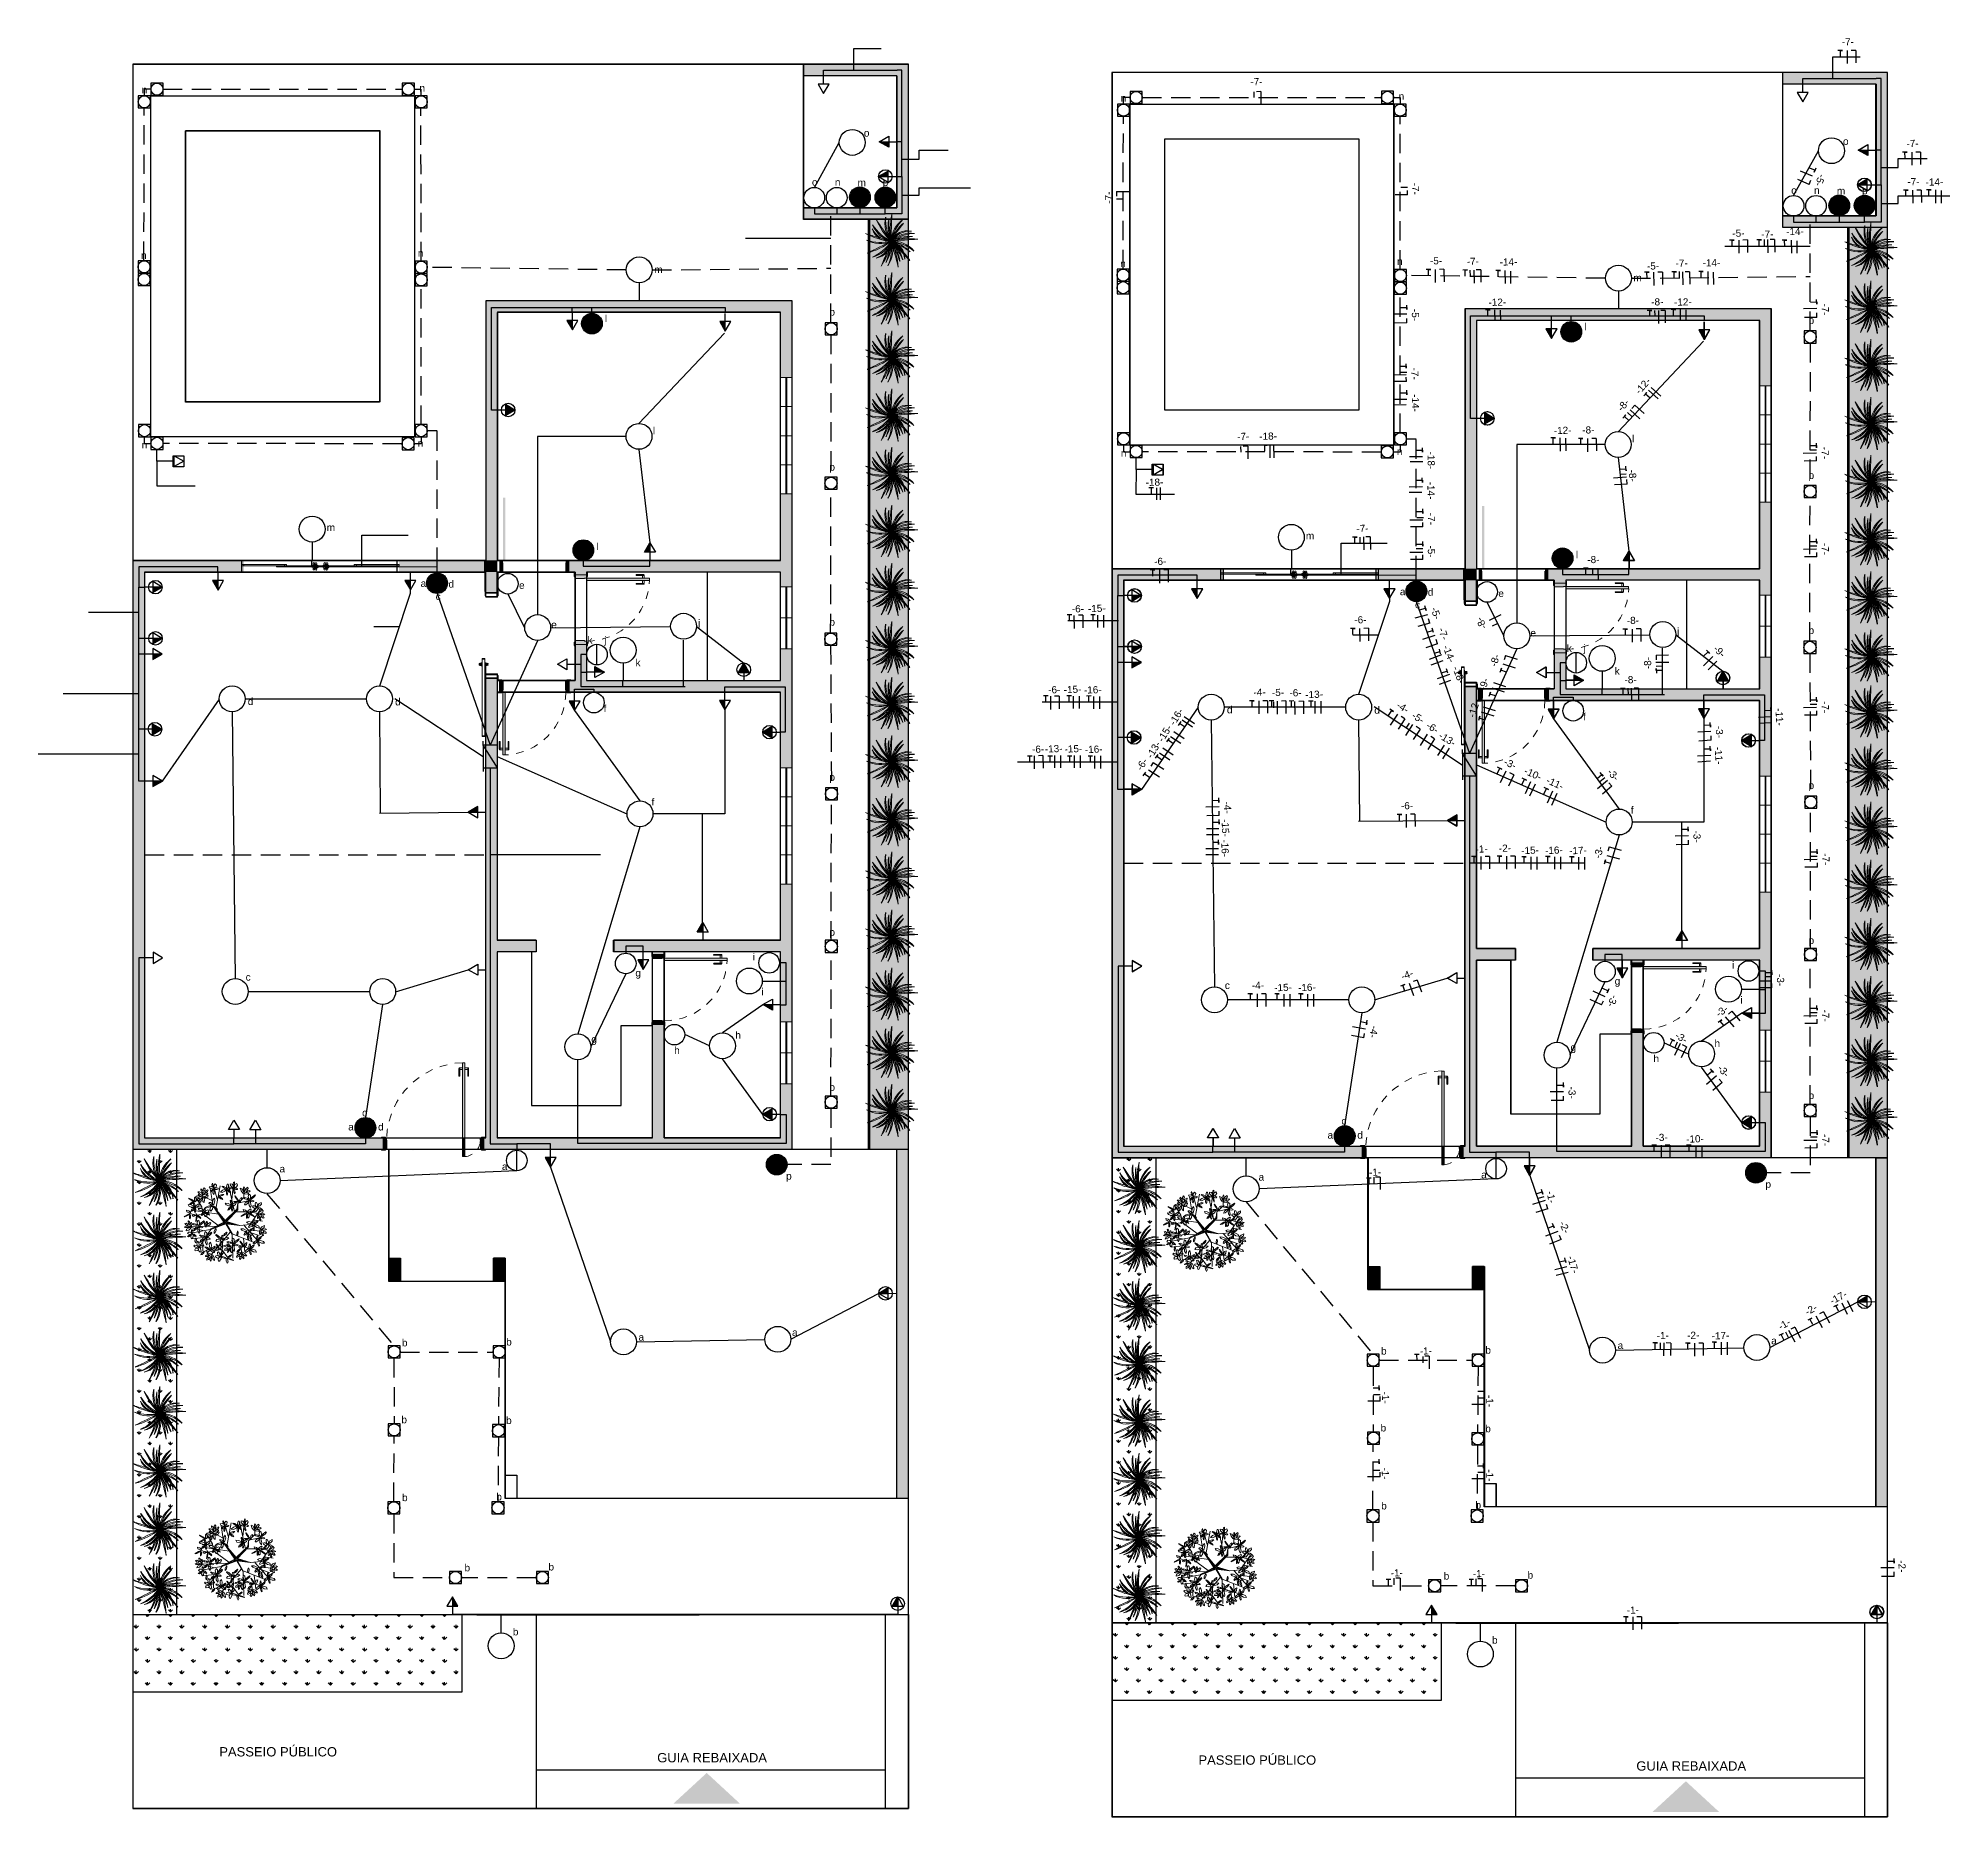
# Model space of a CAD drawing. Header units: inches. Extents: x 2 to 116, y 2 to 108.
# Drawn here: x 61.35 to 86, y 29.75 to 52.69 of the extents above; entities that cross this region are included whole.
import ezdxf
from ezdxf.enums import TextEntityAlignment as Align

# ---------------------------------------------------------------- set-up
doc = ezdxf.new("R2010")
doc.units = ezdxf.units.IN
doc.header["$MEASUREMENT"] = 0
doc.linetypes.add('( Hidden )', pattern=[0.375, 0.25, -0.125])
doc.linetypes.add('ACAD_ISO02W100', pattern=[15, 12, -3])
for name, color, linetype, lineweight in [('03.1 PAREDES', 250, 'Continuous', 25), ('04 ESQUADRIAS', 252, 'Continuous', 9), ('07.1 DETALHES', 251, 'Continuous', 9), ('08.1 DETALHES', 253, 'Continuous', 9), ('09 LIMITE PISO', 254, 'Continuous', 13), ('13 MOBÍLIA', 252, 'Continuous', 9), ('16.2 VEGETAÇÃO', 84, 'Continuous', 9)]:
    doc.layers.add(name, color=color, linetype=linetype, lineweight=lineweight)
doc.layers.add('16.1 VEGETAÇÃO', color=7, linetype='Continuous', lineweight=9, true_color=0x87cb61)
for name, color, linetype in [('Circuitos', 250, 'Continuous'), ('CONDUITES', 30, 'Continuous'), ('ILUMINAÇÃO', 10, 'Continuous'), ('INTERRUPTORES', 106, 'Continuous'), ('PLANTA TUGS_TUES', 7, 'Continuous'), ('TOMADAS', 170, 'Continuous')]:
    doc.layers.add(name, color=color, linetype=linetype)
doc.styles.add('ARIAL', font='arial.ttf', dxfattribs={"width": 1.2})
doc.styles.get("Standard").update_dxf_attribs({"font": 'arial.ttf'})
doc.styles.add('TEXTO 15MM', font='arial.ttf', dxfattribs={"height": 0.15})

msp = doc.modelspace()

# ---------------------------------------------------------------- texts
at = {"layer": 'Circuitos', "color": 18, "true_color": 0x000000, "style": 'ARIAL'}
for s, rotation, p in [('-7-', 1.3188, (84.606, 52.644)), ('-7-', 1.3188, (76.98, 52.129)), ('-7-', 1.3188, (85.44, 51.333)), ('-7-', 271.3188, (79.108, 50.828)), ('-5-', 248.1732, (84.356, 50.93)), ('-7-', 1.3188, (85.452, 50.84)), ('-14-', 1.3188, (85.687, 50.835)), ('-7-', 91.3188, (75.152, 50.558)), ('-5-', 1.3188, (83.195, 50.175)), ('-7-', 1.3188, (83.568, 50.163)), ('-14-', 1.3188, (83.888, 50.197)), ('-5-', 1.3188, (79.296, 49.819)), ('-7-', 1.3188, (79.77, 49.812)), ('-14-', 1.3188, (80.195, 49.804)), ('-5-', 1.3188, (82.094, 49.752)), ('-7-', 1.3188, (82.463, 49.789)), ('-14-', 1.3188, (82.812, 49.793)), ('-12-', 1.3188, (80.051, 49.284)), ('-8-', 1.3188, (82.149, 49.289)), ('-12-', 1.3188, (82.443, 49.287)), ('-5-', 271.3188, (79.107, 49.2)), ('-7-', 271.3188, (84.392, 49.271)), ('-7-', 271.3188, (79.1, 48.443)), ('-14-', 271.3188, (79.107, 48.1)), ('-12-', 48.2383, (81.964, 48.122)), ('-8-', 48.2383, (81.736, 47.901)), ('-7-', 1.3188, (76.81, 47.554)), ('-18-', 1.3188, (77.095, 47.556)), ('-12-', 1.3188, (80.893, 47.631)), ('-8-', 1.3188, (81.26, 47.637)), ('-18-', 271.3188, (79.31, 47.36)), ('-7-', 271.3188, (84.39, 47.42)), ('-8-', 275.1166, (81.903, 47.127)), ('-18-', 1.3188, (75.63, 46.962)), ('-14-', 271.3188, (79.308, 46.971)), ('-7-', 1.3188, (78.347, 46.367)), ('-7-', 271.3188, (79.314, 46.569)), ('-5-', 271.3188, (79.313, 46.149)), ('-7-', 271.3188, (84.392, 46.181)), ('-6-', 1.3188, (75.74, 45.942)), ('-8-', 1.3188, (81.325, 45.965)), ('-6-', 1.3188, (74.678, 45.33)), ('-15-', 2.2264, (74.886, 45.332)), ('-6-', 1.3188, (78.321, 45.188)), ('-5-', 286.6865, (79.351, 45.349)), ('-8-', 116.9816, (79.993, 45.075)), ('-8-', 1.3188, (81.835, 45.18)), ('-7-', 288.9234, (79.444, 45.084)), ('-14-', 290.9032, (79.502, 44.859)), ('-8-', 73.0718, (80.11, 44.592)), ('-8-', 91.8037, (82.105, 44.552)), ('-9-', 315.5131, (82.974, 44.839)), ('-18-', 290.9032, (79.627, 44.586)), ('-9-', 73.0718, (79.968, 44.284)), ('-8-', 1.3188, (81.805, 44.415)), ('-6-', 1.3188, (74.373, 44.286)), ('-15-', 2.2264, (74.573, 44.287)), ('-16-', 2.2264, (74.834, 44.282)), ('-4-', 1.3188, (77.02, 44.254)), ('-5-', 1.3188, (77.258, 44.251)), ('-6-', 1.3188, (77.484, 44.246)), ('-13-', 2.2264, (77.688, 44.223)), ('-12-', 73.0718, (79.83, 43.934)), ('-7-', 271.3188, (84.392, 44.14)), ('-16-', 58.4246, (75.964, 43.842)), ('-4-', 328.071, (78.88, 44.102)), ('-5-', 328.071, (79.077, 43.969)), ('-11-', 274.0341, (83.795, 44.05)), ('-15-', 58.4246, (75.815, 43.628)), ('-6-', 328.071, (79.263, 43.841)), ('-13-', 328.9786, (79.422, 43.71)), ('-3-', 274.0341, (83.024, 43.821)), ('-6-', 1.3188, (74.165, 43.519)), ('-13-', 2.2264, (74.33, 43.522)), ('-15-', 2.2264, (74.584, 43.521)), ('-16-', 2.2264, (74.846, 43.515)), ('-6-', 57.5171, (75.539, 43.26)), ('-13-', 58.4246, (75.672, 43.417)), ('-3-', 335.9807, (80.259, 43.366)), ('-11-', 274.0341, (83.012, 43.553)), ('-10-', 335.9807, (80.52, 43.249)), ('-11-', 335.9807, (80.804, 43.128)), ('-3-', 311.4526, (81.608, 43.251)), ('-4-', 272.4254, (76.684, 42.846)), ('-6-', 1.3188, (78.922, 42.79)), ('-15-', 272.2264, (76.655, 42.618)), ('-3-', 272.0268, (82.737, 42.472)), ('-16-', 272.2264, (76.65, 42.357)), ('-1-', 2.2264, (79.884, 42.23)), ('-2-', 2.2264, (80.185, 42.241)), ('-15-', 2.2264, (80.473, 42.212)), ('-16-', 2.2264, (80.78, 42.213)), ('-17-', 2.2264, (81.09, 42.209)), ('-3-', 75.4144, (81.452, 42.116)), ('-7-', 271.3188, (84.401, 42.179)), ('-4-', 0.7085, (77, 40.474)), ('-15-', 2.2264, (77.288, 40.442)), ('-16-', 2.2264, (77.595, 40.443)), ('-4-', 20.2384, (78.927, 40.585)), ('-3-', 270.9934, (83.816, 40.62)), ('-3-', 246.1129, (81.683, 40.341)), ('-3-', 36.2408, (82.996, 40.096)), ('-4-', 259.5239, (78.586, 39.951)), ('-7-', 271.3188, (84.397, 40.162)), ('-3-', 329.4327, (82.47, 39.841)), ('-3-', 311.4526, (83.031, 39.428)), ('-3-', 270.9934, (81.127, 39.168)), ('-3-', 2.2264, (82.205, 38.51)), ('-10-', 2.2264, (82.599, 38.489)), ('-7-', 271.3188, (84.397, 38.556)), ('-1-', 2.2264, (78.51, 38.061)), ('-1-', 280.2978, (80.845, 37.821)), ('-2-', 294.2089, (81.001, 37.426)), ('-17-', 286.18, (81.11, 36.982)), ('-17-', 27.9274, (84.461, 36.396)), ('-2-', 30.175, (84.141, 36.253)), ('-1-', 1.8456, (82.22, 35.955)), ('-2-', 1.8456, (82.613, 35.958)), ('-17-', 2.2264, (82.928, 35.951)), ('-1-', 30.175, (83.797, 36.064)), ('-1-', 2.2264, (79.164, 35.755)), ('-1-', 272.2264, (78.721, 35.235)), ('-1-', 272.2264, (80.065, 35.19)), ('-1-', 272.2264, (78.718, 34.256)), ('-1-', 272.2264, (80.065, 34.231)), ('-2-', 272.2264, (85.381, 33.058)), ('-1-', 2.2264, (78.79, 32.893)), ('-1-', 2.2264, (79.848, 32.882)), ('-1-', 2.2264, (81.833, 32.412))]:
    msp.add_text(s, height=0.0918, rotation=rotation, dxfattribs=at).set_placement(p, align=Align.MIDDLE_LEFT)
at = {"layer": 'ILUMINAÇÃO', "char_height": 0.0928, "attachment_point": 1}
for s, insert in [('n', (62.683, 52.074)), ('n', (66.266, 52.096)), ('n', (75.309, 51.967)), ('n', (78.892, 51.99)), ('o', (71.996, 51.516)), ('o', (84.622, 51.409)), ('n', (62.676, 49.938)), ('n', (66.245, 49.967)), ('n', (75.302, 49.832)), ('n', (78.871, 49.861)), ('m', (69.293, 49.755)), ('m', (81.919, 49.648)), ('p', (71.552, 49.207)), ('p', (84.178, 49.1)), ('l', (69.276, 47.677)), ('l', (81.902, 47.571)), ('n', (62.684, 47.493)), ('n', (66.243, 47.515)), ('n', (75.31, 47.387)), ('n', (78.869, 47.409)), ('p', (71.552, 47.207)), ('p', (84.178, 47.1)), ('m', (65.07, 46.427)), ('m', (77.696, 46.32)), ('e', (67.965, 45.174)), ('j', (69.857, 45.194)), ('p', (71.552, 45.207)), ('e', (80.591, 45.068)), ('j', (82.483, 45.088)), ('p', (84.178, 45.1)), ('k', (69.052, 44.683)), ('k', (81.678, 44.576)), ('d', (64.052, 44.183)), ('d', (65.952, 44.178)), ('d', (76.678, 44.076)), ('d', (78.578, 44.071)), ('p', (71.552, 43.207)), ('f', (69.259, 42.888)), ('p', (84.178, 43.1)), ('f', (81.885, 42.782)), ('p', (71.552, 41.207)), ('p', (84.178, 41.1)), ('c', (64.025, 40.627)), ('i', (70.674, 40.438)), ('c', (76.651, 40.52)), ('i', (83.3, 40.332)), ('g', (68.482, 39.827)), ('h', (70.339, 39.878)), ('g', (81.108, 39.721)), ('h', (82.965, 39.772)), ('p', (71.552, 39.207)), ('p', (84.178, 39.1)), ('a', (64.461, 38.154)), ('a', (77.086, 38.048)), ('a', (71.07, 36.044)), ('b', (66.04, 35.91)), ('b', (67.384, 35.921)), ('a', (69.09, 35.983)), ('b', (78.665, 35.804)), ('b', (80.01, 35.815)), ('a', (81.716, 35.876)), ('a', (83.696, 35.938)), ('b', (66.033, 34.918)), ('b', (67.383, 34.908)), ('b', (78.659, 34.812)), ('b', (80.009, 34.802)), ('b', (66.041, 33.913)), ('b', (67.257, 33.923)), ('b', (78.667, 33.806)), ('b', (79.883, 33.816)), ('b', (66.847, 33.007)), ('b', (67.929, 33.019)), ('b', (79.473, 32.901)), ('b', (80.555, 32.913)), ('b', (67.47, 32.181)), ('b', (80.096, 32.075))]:
    msp.add_mtext_dynamic_manual_height_columns(s, width=0.09281, gutter_width=0.464, heights=[0.0564], dxfattribs=dict(at, insert=insert))
at = {"layer": 'INTERRUPTORES', "char_height": 0.0928, "attachment_point": 1}
for s, insert in [('o', (71.327, 50.882)), ('n', (71.622, 50.882)), ('m', (71.915, 50.876)), ('p', (72.239, 50.877)), ('o', (83.954, 50.776)), ('n', (84.249, 50.776)), ('m', (84.543, 50.77)), ('p', (84.867, 50.771)), ('l', (68.657, 49.122)), ('l', (81.285, 49.017)), ('l', (68.55, 46.181)), ('l', (81.178, 46.076)), ('a', (66.281, 45.706)), ('d', (66.64, 45.698)), ('e', (67.55, 45.681)), ('c', (66.475, 45.537)), ('a', (78.908, 45.6)), ('c', (79.103, 45.432)), ('d', (79.268, 45.593)), ('e', (80.178, 45.576)), ('k', (68.433, 44.974)), ('j', (68.649, 44.976)), ('k', (81.06, 44.869)), ('j', (81.277, 44.871)), ('f', (68.641, 44.092)), ('f', (81.269, 43.986)), ('i', (70.563, 40.888)), ('i', (83.191, 40.782)), ('g', (69.05, 40.681)), ('g', (81.678, 40.576)), ('h', (69.55, 39.681)), ('h', (82.178, 39.576)), ('c', (65.526, 38.877)), ('d', (65.732, 38.695)), ('c', (78.154, 38.772)), ('a', (65.347, 38.695)), ('a', (77.975, 38.589)), ('d', (78.359, 38.59)), ('a', (67.329, 38.184)), ('p', (70.994, 38.061)), ('a', (79.956, 38.079)), ('p', (83.622, 37.955))]:
    msp.add_mtext_dynamic_manual_height_columns(s, width=0.09281, gutter_width=0.464, heights=[0.0564], dxfattribs=dict(at, insert=insert))
at = {"layer": 'PLANTA TUGS_TUES', "char_height": 0.12, "attachment_point": 3, "style": 'TEXTO 15MM'}
for s, insert in [('PASSEIO PÚBLICO', (65.203, 30.647)), ('GUIA REBAIXADA', (70.747, 30.571)), ('PASSEIO PÚBLICO', (77.829, 30.54)), ('GUIA REBAIXADA', (83.373, 30.464))]:
    msp.add_mtext_dynamic_manual_height_columns(s, width=2.3408, gutter_width=0.75, heights=[0], dxfattribs=dict(at, insert=insert))

# ---------------------------------------------------------------- blocks, each defined once
blk = doc.blocks.new('PORTA 80 MADEIRA')
at = {"layer": '04 ESQUADRIAS'}
for p, q in [((-0.875, 0.01), (-0.915, 0.01)), ((-0.035, 0), (-0.05, 0)), ((-0.05, 0), (-0.05, -0.12)), ((-0.025, 0.01), (0.025, 0.01)), ((0, -0.15), (0, 0)), ((0.025, 0), (0, 0)), ((0.025, 0.01), (0.025, 0)), ((-0.925, 0), (-0.9, 0)), ((-0.925, -0.15), (-0.9, -0.15)), ((-0.875, -0.16), (-0.915, -0.16)), ((-0.9, 0), (-0.9, -0.15)), ((-0.85, 0), (-0.865, 0)), ((-0.865, -0.15), (-0.855, -0.15)), ((-0.855, -0.15), (-0.855, -0.12)), ((-0.855, -0.12), (-0.85, -0.12)), ((-0.85, -0.12), (-0.85, 0)), ((-0.045, -0.15), (-0.075, -0.15)), ((-0.075, -0.15), (-0.075, -0.96)), ((-0.05, -0.12), (-0.045, -0.12)), ((-0.045, -0.12), (-0.045, -0.15)), ((-0.045, -0.96), (-0.045, -0.15)), ((-0.045, -0.15), (-0.035, -0.15)), ((-0.025, -0.16), (0.025, -0.16)), ((0.025, -0.15), (0, -0.15)), ((0.025, -0.16), (0.025, -0.15)), ((-0.122, -0.792), (-0.122, -0.884)), ((-0.075, -0.892), (-0.115, -0.892)), ((-0.112, -0.892), (-0.112, -0.792)), ((-0.112, -0.872), (-0.075, -0.872)), ((-0.075, -0.96), (-0.045, -0.96)), ((-0.008, -0.872), (-0.045, -0.872)), ((-0.045, -0.892), (-0.005, -0.892)), ((-0.008, -0.892), (-0.008, -0.792)), ((0.002, -0.792), (0.002, -0.884))]:
    blk.add_line(p, q, dxfattribs=at)
for centre, radius, start, end in [((-0.915, 0), 0.01, 90, 180), ((-0.875, 0), 0.01, 0, 90), ((-0.025, 0), 0.01, 90, 180), ((-0.915, -0.15), 0.01, 180, 270), ((-0.875, -0.15), 0.01, 270, 0), ((-0.025, -0.15), 0.01, 180, 270), ((-0.117, -0.792), 0.005, 0, 180), ((-0.112, -0.883), 0.01, 176.4764, 249.8079), ((-0.003, -0.792), 0.005, 0, 180), ((-0.008, -0.883), 0.01, 290.1921, 3.5236)]:
    blk.add_arc(centre, radius, start, end, dxfattribs=at)
at = {"layer": '04 ESQUADRIAS', "linetype": 'ACAD_ISO02W100', "ltscale": 0.005}
blk.add_arc((-0.045, -0.151), 0.81, 179.9607, 267.8778, dxfattribs=at)
blk = doc.blocks.new('JANELA 150')
at = {"layer": '04 ESQUADRIAS'}
for p, q in [((0, 0.15), (1.5, 0.15)), ((0, 0), (0, 0.15)), ((0, 0.08), (1.5, 0.08)), ((1.5, 0.07), (0, 0.07)), ((1.5, 0), (0, 0)), ((0.375, 0), (0.375, 0.15)), ((0.75, 0), (0.75, 0.15)), ((1.125, 0), (1.125, 0.15)), ((1.5, 0.15), (1.5, 0))]:
    blk.add_line(p, q, dxfattribs=at)
blk = doc.blocks.new('JANELA 80')
at = {"layer": '04 ESQUADRIAS'}
for p, q in [((0, 0.15), (0, 0)), ((0, 0.15), (0, 0)), ((0.8, 0.15), (0, 0.15)), ((0.8, 0.08), (0, 0.08)), ((0, 0.07), (0.8, 0.07)), ((0, 0), (0.8, 0)), ((0.4, 0.15), (0.4, 0)), ((0.8, 0.15), (0.8, 0)), ((0.8, 0.15), (0.8, 0))]:
    blk.add_line(p, q, dxfattribs=at)
blk = doc.blocks.new('PORTA CORRE 100X15')
at = {"layer": '04 ESQUADRIAS'}
for p, q in [((-0.747, 0.197), (0.249, 0.197)), ((-0.747, 0.197), (-0.747, 0.162)), ((-0.747, 0.162), (0.249, 0.162)), ((-0.025, -0.01), (-0.025, 0)), ((-0.025, 0), (0, 0)), ((0, 0), (0, 0.15)), ((0, 0.15), (0.05, 0.15)), ((0.05, 0), (0.035, 0)), ((0.05, 0), (0.05, 0.15)), ((0.154, 0.202), (0.204, 0.202)), ((0.154, 0.197), (0.154, 0.202)), ((0.154, 0.157), (0.154, 0.162)), ((0.154, 0.157), (0.204, 0.157)), ((0.169, 0.202), (0.169, 0.227)), ((0.189, 0.215), (0.169, 0.215)), ((0.169, 0.157), (0.169, 0.132)), ((0.189, 0.143), (0.169, 0.143)), ((0.189, 0.202), (0.189, 0.227)), ((0.189, 0.157), (0.189, 0.132)), ((0.204, 0.197), (0.204, 0.202)), ((0.204, 0.157), (0.204, 0.162)), ((0.249, 0.197), (0.249, 0.162)), ((1.05, 0.15), (1.065, 0.15)), ((1.05, 0), (1.05, 0.15)), ((1.05, 0), (1.065, 0)), ((1.075, 0.16), (1.125, 0.16)), ((1.1, 0), (1.1, 0.15)), ((1.125, 0.15), (1.1, 0.15)), ((1.125, 0), (1.1, 0)), ((1.125, 0.16), (1.125, 0.15)), ((1.125, -0.01), (1.125, 0)), ((0.025, -0.01), (-0.025, -0.01)), ((1.075, -0.01), (1.125, -0.01))]:
    blk.add_line(p, q, dxfattribs=at)
for centre, start, end in [((0.025, 0), 270, 0), ((0.179, 0.227), 0.2372, 179.7628), ((0.179, 0.132), 180.2372, 359.7628), ((1.075, 0.15), 90, 180), ((1.075, 0), 180, 270)]:
    blk.add_arc(centre, 0.01, start, end, dxfattribs=at)
blk = doc.blocks.new('_LEAF1', base_point=(58.76, 29.33))
for p, q in [((58.51, 29.39), (58.67, 29.57)), ((58.61, 29.21), (58.51, 29.39)), ((58.82, 29.18), (58.61, 29.21)), ((58.67, 29.57), (58.94, 29.48)), ((58.94, 29.3), (58.82, 29.18)), ((58.94, 29.48), (58.94, 29.3))]:
    blk.add_line(p, q)
blk = doc.blocks.new('_H1', base_point=(54.7, 32.03))
for p, xscale, yscale, zscale, rotation in [((54.39, 32.03), 1.727443358692213, 0.9103097157403468, 1.727443358692213, 343.6738936354017), ((54.45, 31.64), -1.545687603003117, -0.485702163767499, 1.545687603003117, 43.07492863925732), ((54.54, 32.39), -0.3940586972083011, 1.696902842596515, 0.3940586972083011, 11.88359707230165), ((54.94, 32.27), 0.9393259642756036, 1.696902842596522, 0.9393259642756036, 348.2808948833992)]:
    blk.add_blockref('_LEAF1', p, dxfattribs=dict(xscale=xscale, yscale=yscale, zscale=zscale, rotation=rotation))
at = {"xscale": 1.515140417173015, "yscale": 0.6369113279592753, "zscale": 1.515140417173015}
blk.add_blockref('_LEAF1', (55.15, 31.88), dxfattribs=at)
blk = doc.blocks.new('_H5', base_point=(62.27, 31.39))
for p, xscale, yscale, zscale, rotation in [((61.82, 31.67), -1.93821894091991, 0.5452694102672915, 1.93821894091991, 161.5649836159353), ((62.36, 31.88), 0.8782315926153998, 2.121510394569366, 0.8782315926153998, 2.027330662343098), ((62.42, 30.82), 2.575127765477518, 0.7881204921510374, 2.575127765477518, 103.2233358614235), ((62.94, 31.88), 2.788958066288231, 0.575816716164617, 2.788958066288231, 41.2051949766964), ((62.82, 31.24), 0.5758144528974043, -1.696902842596522, 0.5758144528974043, 262.2070746669012)]:
    blk.add_blockref('_LEAF1', p, dxfattribs=dict(xscale=xscale, yscale=yscale, zscale=zscale, rotation=rotation))
blk = doc.blocks.new('_H2', base_point=(55.88, 33.03))
at = {"xscale": -1.637329160493415, "yscale": 0.455154857870177, "zscale": 1.637329160493415}
blk.add_blockref('_LEAF1', (55.33, 32.97), dxfattribs=at)
for p, xscale, yscale, zscale, rotation in [((55.48, 33.54), -2.423919195618517, 0.3329656342808676, 2.423919195618517, 304.6162862887426), ((56.09, 33.24), -0.6369088245576009, 2.090963088672041, 0.6369088245576009, 336.0195606201025)]:
    blk.add_blockref('_LEAF1', p, dxfattribs=dict(xscale=xscale, yscale=yscale, zscale=zscale, rotation=rotation))
blk = doc.blocks.new('_H3', base_point=(57.91, 33.15))
for p, xscale, yscale, zscale, rotation in [((57.45, 33.3), 0.7575702085865075, 2.060415782774719, 0.7575702085865075, 246.1270025360199), ((57.58, 32.81), 1.484593231342913, 1.061518879932116, 1.484593231342913, 203.1850851585156), ((57.88, 33.61), 0.7575702085865075, 2.121510394569363, 0.7575702085865075, 5.479650948518734), ((58.09, 32.7), 1.968766126750012, 1.000424268137465, 1.968766126750012, 291.9583774400813), ((58.48, 33.3), 1.878651928551214, 0.575816716164617, 1.878651928551214, 26.31077704539229)]:
    blk.add_blockref('_LEAF1', p, dxfattribs=dict(xscale=xscale, yscale=yscale, zscale=zscale, rotation=rotation))
blk = doc.blocks.new('_H4', base_point=(60, 32.88))
for p, xscale, yscale, zscale, rotation in [((59.79, 33), 0.6964758369263038, 2.485023334747559, 0.6964758369263038, 30.70465610075785), ((60.06, 33.27), 1.878651928551214, 0.575816716164617, 1.878651928551214, 273.0367053314555), ((60.45, 32.61), 1.727443358692213, 0.6063640220619462, 1.727443358692213, 352.5500074369253), ((60.48, 33.33), 0.636908824557608, 1.484599066610102, 0.636908824557608, 320.5535637719418), ((60.76, 32.94), 1.544160243711609, 0.6063640220619462, 1.544160243711609, 15.14254921127523)]:
    blk.add_blockref('_LEAF1', p, dxfattribs=dict(xscale=xscale, yscale=yscale, zscale=zscale, rotation=rotation))
blk = doc.blocks.new('_H6', base_point=(66.06, 31.58))
for p, xscale, yscale, zscale, rotation in [((65.54, 31.79), 1.878651928551221, 0.5452694102672915, 1.878651928551221, 336.2489556574871), ((65.66, 31.39), -1.817557556891011, -0.5452694102672879, 1.817557556891011, 195.3712707835825), ((66, 32.15), -0.7881173944166022, 2.57666525243954, 0.7881173944166022, 2.457547795809369), ((66.42, 31.27), 1.848104742721105, 0.8186677980483665, 1.848104742721105, 330.9234899051576), ((66.48, 31.88), 2.089427510778918, 0.5147221043699588, 2.089427510778918, 35.45160265640038)]:
    blk.add_blockref('_LEAF1', p, dxfattribs=dict(xscale=xscale, yscale=yscale, zscale=zscale, rotation=rotation))
blk = doc.blocks.new('VEGETAÇÃO 04')
at = {"layer": '16.1 VEGETAÇÃO'}
for p, q in [((0.017, 0.456), (0.026, 0.495)), ((0.026, 0.495), (0.038, 0.495)), ((0.038, 0.495), (0.044, 0.476)), ((-0.411, 0.264), (-0.404, 0.266)), ((-0.403, 0.22), (-0.411, 0.264)), ((-0.404, 0.266), (-0.394, 0.248)), ((-0.394, 0.248), (-0.386, 0.214)), ((-0.353, 0.393), (-0.33, 0.396)), ((-0.327, 0.366), (-0.353, 0.393)), ((-0.33, 0.396), (-0.3, 0.376)), ((-0.295, 0.351), (-0.327, 0.366)), ((-0.316, 0.417), (-0.315, 0.433)), ((-0.302, 0.389), (-0.316, 0.417)), ((-0.315, 0.433), (-0.297, 0.417)), ((-0.288, 0.376), (-0.302, 0.389)), ((-0.3, 0.376), (-0.283, 0.357)), ((-0.297, 0.417), (-0.281, 0.38)), ((-0.283, 0.357), (-0.295, 0.351)), ((-0.281, 0.38), (-0.288, 0.376)), ((-0.283, 0.429), (-0.27, 0.448)), ((-0.283, 0.407), (-0.283, 0.429)), ((-0.273, 0.401), (-0.283, 0.407)), ((-0.282, 0.358), (-0.265, 0.373)), ((-0.267, 0.354), (-0.282, 0.358)), ((-0.264, 0.413), (-0.273, 0.401)), ((-0.27, 0.448), (-0.259, 0.434)), ((-0.239, 0.362), (-0.267, 0.354)), ((-0.265, 0.373), (-0.228, 0.381)), ((-0.259, 0.434), (-0.264, 0.413)), ((-0.263, 0.383), (-0.255, 0.402)), ((-0.249, 0.384), (-0.263, 0.383)), ((-0.255, 0.402), (-0.227, 0.421)), ((-0.229, 0.4), (-0.249, 0.384)), ((-0.225, 0.373), (-0.239, 0.362)), ((-0.221, 0.414), (-0.229, 0.4)), ((-0.228, 0.381), (-0.225, 0.373)), ((-0.227, 0.421), (-0.221, 0.414)), ((-0.208, 0.258), (-0.21, 0.248)), ((-0.21, 0.248), (-0.191, 0.232)), ((-0.191, 0.255), (-0.208, 0.258)), ((-0.17, 0.243), (-0.191, 0.255)), ((-0.162, 0.255), (-0.154, 0.297)), ((-0.158, 0.229), (-0.162, 0.255)), ((-0.154, 0.297), (-0.139, 0.314)), ((-0.133, 0.281), (-0.147, 0.227)), ((-0.139, 0.314), (-0.133, 0.281)), ((-0.033, 0.417), (-0.062, 0.392)), ((-0.062, 0.392), (-0.038, 0.385)), ((-0.041, 0.462), (-0.037, 0.469)), ((-0.004, 0.437), (-0.041, 0.462)), ((-0.038, 0.385), (-0.005, 0.401)), ((-0.037, 0.469), (-0.017, 0.463)), ((0.002, 0.428), (-0.033, 0.417)), ((-0.017, 0.463), (0.012, 0.444)), ((-0.005, 0.401), (0.014, 0.42)), ((0.022, 0.43), (-0.004, 0.437)), ((-0.001, 0.247), (0.011, 0.225)), ((0.037, 0.245), (-0.001, 0.247)), ((0.014, 0.42), (0.002, 0.428)), ((0.012, 0.444), (0.022, 0.43)), ((0.015, 0.374), (0.018, 0.415)), ((0.023, 0.352), (0.015, 0.374)), ((0.027, 0.433), (0.017, 0.456)), ((0.018, 0.415), (0.026, 0.415)), ((0.031, 0.365), (0.023, 0.352)), ((0.026, 0.415), (0.032, 0.397)), ((0.04, 0.445), (0.027, 0.433)), ((0.028, 0.425), (0.034, 0.43)), ((0.05, 0.393), (0.028, 0.425)), ((0.032, 0.397), (0.031, 0.365)), ((0.034, 0.43), (0.049, 0.42)), ((0.044, 0.476), (0.04, 0.445)), ((0.049, 0.42), (0.068, 0.396)), ((0.07, 0.381), (0.05, 0.393)), ((0.064, 0.283), (0.071, 0.285)), ((0.072, 0.239), (0.064, 0.283)), ((0.068, 0.396), (0.07, 0.381)), ((0.071, 0.285), (0.081, 0.267)), ((0.081, 0.267), (0.089, 0.233)), ((0.101, 0.238), (0.135, 0.26)), ((0.143, 0.251), (0.134, 0.233)), ((0.135, 0.26), (0.143, 0.251)), ((0.194, 0.442), (0.216, 0.434)), ((0.205, 0.407), (0.194, 0.442)), ((0.228, 0.378), (0.205, 0.407)), ((0.216, 0.434), (0.235, 0.403)), ((0.241, 0.379), (0.228, 0.378)), ((0.235, 0.403), (0.241, 0.379)), ((0.238, 0.447), (0.245, 0.461)), ((0.238, 0.416), (0.238, 0.447)), ((0.245, 0.398), (0.238, 0.416)), ((0.243, 0.379), (0.265, 0.385)), ((0.254, 0.369), (0.243, 0.379)), ((0.245, 0.461), (0.255, 0.439)), ((0.253, 0.398), (0.245, 0.398)), ((0.255, 0.439), (0.253, 0.398)), ((0.283, 0.364), (0.254, 0.369)), ((0.263, 0.424), (0.273, 0.443)), ((0.269, 0.414), (0.263, 0.424)), ((0.265, 0.385), (0.301, 0.376)), ((0.283, 0.421), (0.269, 0.414)), ((0.27, 0.394), (0.286, 0.407)), ((0.283, 0.388), (0.27, 0.394)), ((0.273, 0.443), (0.293, 0.455)), ((0.296, 0.438), (0.283, 0.421)), ((0.309, 0.393), (0.283, 0.388)), ((0.3, 0.367), (0.283, 0.364)), ((0.286, 0.407), (0.319, 0.411)), ((0.293, 0.455), (0.296, 0.438)), ((0.301, 0.376), (0.3, 0.367)), ((0.322, 0.403), (0.309, 0.393)), ((0.319, 0.411), (0.322, 0.403)), ((-0.476, 0.229), (-0.464, 0.207)), ((-0.438, 0.227), (-0.476, 0.229)), ((-0.464, 0.207), (-0.429, 0.196)), ((-0.444, 0.141), (-0.434, 0.162)), ((-0.429, 0.145), (-0.444, 0.141)), ((-0.404, 0.21), (-0.438, 0.227)), ((-0.434, 0.162), (-0.403, 0.189)), ((-0.429, 0.196), (-0.403, 0.195)), ((-0.406, 0.166), (-0.429, 0.145)), ((-0.397, 0.183), (-0.406, 0.166)), ((-0.403, 0.195), (-0.404, 0.21)), ((-0.389, 0.197), (-0.403, 0.22)), ((-0.403, 0.189), (-0.397, 0.183)), ((-0.396, 0.15), (-0.389, 0.189)), ((-0.39, 0.128), (-0.396, 0.15)), ((-0.381, 0.14), (-0.39, 0.128)), ((-0.386, 0.214), (-0.389, 0.197)), ((-0.389, 0.189), (-0.381, 0.188)), ((-0.384, 0.195), (-0.374, 0.218)), ((-0.366, 0.195), (-0.384, 0.195)), ((-0.381, 0.188), (-0.377, 0.17)), ((-0.377, 0.17), (-0.381, 0.14)), ((-0.374, 0.218), (-0.34, 0.24)), ((-0.341, 0.213), (-0.366, 0.195)), ((-0.363, 0), (-0.354, 0.031)), ((-0.354, 0.031), (-0.334, 0.016)), ((-0.332, 0.231), (-0.341, 0.213)), ((-0.34, 0.24), (-0.332, 0.231)), ((-0.334, 0.016), (-0.333, -0.014)), ((-0.323, -0.015), (-0.275, 0.022)), ((-0.269, 0.016), (-0.286, -0.006)), ((-0.275, 0.022), (-0.269, 0.016)), ((-0.258, 0.191), (-0.234, 0.205)), ((-0.255, 0.183), (-0.258, 0.191)), ((-0.197, 0.199), (-0.255, 0.183)), ((-0.234, 0.205), (-0.19, 0.219)), ((-0.198, 0.166), (-0.188, 0.195)), ((-0.185, 0.145), (-0.198, 0.166)), ((-0.168, 0.218), (-0.197, 0.199)), ((-0.191, 0.232), (-0.166, 0.226)), ((-0.19, 0.219), (-0.168, 0.218)), ((-0.188, 0.195), (-0.173, 0.211)), ((-0.165, 0.17), (-0.185, 0.145)), ((-0.173, 0.211), (-0.161, 0.201)), ((-0.166, 0.226), (-0.17, 0.243)), ((-0.161, 0.201), (-0.165, 0.17)), ((-0.147, 0.227), (-0.158, 0.229)), ((-0.148, 0.208), (-0.153, 0.202)), ((-0.153, 0.202), (-0.142, 0.186)), ((-0.114, 0.184), (-0.148, 0.208)), ((-0.142, 0.186), (-0.117, 0.166)), ((-0.117, 0.166), (-0.101, 0.163)), ((-0.101, 0.163), (-0.114, 0.184)), ((0.011, 0.225), (0.047, 0.214)), ((0.032, 0.159), (0.042, 0.181)), ((0.047, 0.163), (0.032, 0.159)), ((0.071, 0.228), (0.037, 0.245)), ((0.042, 0.181), (0.073, 0.207)), ((0.047, 0.214), (0.073, 0.214)), ((0.07, 0.185), (0.047, 0.163)), ((0.079, 0.202), (0.07, 0.185)), ((0.073, 0.214), (0.071, 0.228)), ((0.086, 0.216), (0.072, 0.239)), ((0.073, 0.207), (0.079, 0.202)), ((0.08, 0.169), (0.087, 0.208)), ((0.086, 0.147), (0.08, 0.169)), ((0.089, 0.233), (0.086, 0.216)), ((0.095, 0.159), (0.086, 0.147)), ((0.087, 0.208), (0.095, 0.208)), ((0.092, 0.214), (0.101, 0.238)), ((0.11, 0.214), (0.092, 0.214)), ((0.095, 0.208), (0.099, 0.19)), ((0.099, 0.19), (0.095, 0.159)), ((0.134, 0.233), (0.11, 0.214)), ((0.249, 0.109), (0.204, 0.082)), ((0.204, 0.082), (0.206, 0.078)), ((0.206, 0.078), (0.229, 0.086)), ((0.229, 0.086), (0.264, 0.106)), ((0.233, 0.165), (0.239, 0.145)), ((0.263, 0.156), (0.233, 0.165)), ((0.239, 0.145), (0.265, 0.13)), ((0.277, 0.119), (0.249, 0.109)), ((0.287, 0.137), (0.263, 0.156)), ((0.264, 0.106), (0.277, 0.119)), ((0.265, 0.13), (0.286, 0.125)), ((0.282, 0.11), (0.273, 0.091)), ((0.273, 0.091), (0.273, 0.056)), ((0.273, 0.056), (0.279, 0.055)), ((0.279, 0.055), (0.286, 0.07)), ((0.287, 0.098), (0.282, 0.11)), ((0.286, 0.128), (0.295, 0.152)), ((0.286, 0.125), (0.287, 0.137)), ((0.304, 0.128), (0.286, 0.128)), ((0.286, 0.07), (0.287, 0.098)), ((0.296, 0.117), (0.289, 0.087)), ((0.289, 0.087), (0.294, 0.056)), ((0.294, 0.056), (0.309, 0.07)), ((0.295, 0.152), (0.329, 0.173)), ((0.307, 0.121), (0.296, 0.117)), ((0.329, 0.147), (0.304, 0.128)), ((0.311, 0.1), (0.307, 0.121)), ((0.309, 0.07), (0.311, 0.1)), ((0.316, 0.115), (0.337, 0.095)), ((0.333, 0.109), (0.316, 0.115)), ((0.331, 0.134), (0.322, 0.124)), ((0.322, 0.124), (0.343, 0.124)), ((0.329, 0.173), (0.337, 0.164)), ((0.337, 0.164), (0.329, 0.147)), ((0.357, 0.144), (0.331, 0.134)), ((0.367, 0.086), (0.333, 0.109)), ((0.337, 0.095), (0.381, 0.066)), ((0.343, 0.124), (0.375, 0.139)), ((0.373, 0.145), (0.357, 0.144)), ((0.384, 0.069), (0.367, 0.086)), ((0.375, 0.139), (0.373, 0.145)), ((0.381, 0.066), (0.384, 0.069)), ((-0.467, -0.167), (-0.488, -0.18)), ((-0.488, -0.18), (-0.473, -0.184)), ((-0.485, -0.144), (-0.473, -0.124)), ((-0.461, -0.156), (-0.485, -0.144)), ((-0.473, -0.124), (-0.448, -0.125)), ((-0.473, -0.184), (-0.45, -0.174)), ((-0.443, -0.16), (-0.467, -0.167)), ((-0.437, -0.15), (-0.461, -0.156)), ((-0.45, -0.174), (-0.437, -0.165)), ((-0.448, -0.125), (-0.432, -0.135)), ((-0.445, -0.188), (-0.434, -0.151)), ((-0.434, -0.21), (-0.445, -0.188)), ((-0.437, -0.165), (-0.443, -0.16)), ((-0.432, -0.135), (-0.437, -0.15)), ((-0.436, -0.096), (-0.427, -0.094)), ((-0.435, -0.129), (-0.436, -0.096)), ((-0.423, -0.145), (-0.435, -0.129)), ((-0.434, -0.151), (-0.421, -0.153)), ((-0.419, -0.199), (-0.434, -0.21)), ((-0.427, -0.094), (-0.419, -0.108)), ((-0.41, -0.014), (-0.426, -0.017)), ((-0.426, -0.017), (-0.406, -0.032)), ((-0.416, -0.133), (-0.423, -0.145)), ((-0.421, -0.153), (-0.414, -0.17)), ((-0.419, -0.108), (-0.416, -0.133)), ((-0.419, -0.147), (-0.4, -0.153)), ((-0.414, -0.16), (-0.419, -0.147)), ((-0.414, -0.17), (-0.419, -0.199)), ((-0.394, -0.176), (-0.414, -0.16)), ((-0.379, -0.023), (-0.41, -0.014)), ((-0.41, -0.108), (-0.4, -0.086)), ((-0.395, -0.103), (-0.41, -0.108)), ((-0.406, -0.032), (-0.365, -0.041)), ((-0.4, -0.086), (-0.369, -0.059)), ((-0.4, -0.153), (-0.375, -0.176)), ((-0.372, -0.082), (-0.395, -0.103)), ((-0.379, -0.181), (-0.394, -0.176)), ((-0.363, -0.034), (-0.379, -0.023)), ((-0.375, -0.176), (-0.379, -0.181)), ((-0.363, -0.065), (-0.372, -0.082)), ((-0.369, -0.059), (-0.363, -0.065)), ((-0.365, -0.041), (-0.363, -0.034)), ((-0.356, -0.031), (-0.363, 0)), ((-0.359, -0.06), (-0.348, -0.057)), ((-0.352, -0.115), (-0.359, -0.06)), ((-0.341, -0.035), (-0.356, -0.031)), ((-0.334, -0.143), (-0.352, -0.115)), ((-0.348, -0.057), (-0.335, -0.08)), ((-0.343, -0.043), (-0.323, -0.015)), ((-0.322, -0.036), (-0.343, -0.043)), ((-0.317, -0.048), (-0.342, -0.052)), ((-0.342, -0.052), (-0.331, -0.066)), ((-0.333, -0.014), (-0.341, -0.035)), ((-0.335, -0.08), (-0.327, -0.122)), ((-0.327, -0.122), (-0.334, -0.143)), ((-0.331, -0.066), (-0.307, -0.069)), ((-0.286, -0.006), (-0.322, -0.036)), ((-0.293, -0.056), (-0.317, -0.048)), ((-0.307, -0.069), (-0.29, -0.066)), ((-0.29, -0.066), (-0.293, -0.056)), ((-0.123, -0.162), (-0.118, -0.156)), ((-0.081, -0.205), (-0.123, -0.162)), ((-0.122, -0.242), (-0.11, -0.22)), ((-0.09, -0.247), (-0.122, -0.242)), ((-0.118, -0.156), (-0.094, -0.17)), ((-0.11, -0.22), (-0.08, -0.215)), ((-0.094, -0.17), (-0.06, -0.201)), ((-0.061, -0.235), (-0.09, -0.247)), ((-0.05, -0.221), (-0.081, -0.205)), ((-0.08, -0.215), (-0.058, -0.22)), ((-0.056, -0.242), (-0.065, -0.259)), ((-0.058, -0.22), (-0.061, -0.235)), ((-0.06, -0.201), (-0.05, -0.221)), ((-0.049, -0.243), (-0.056, -0.242)), ((-0.053, -0.285), (-0.049, -0.243)), ((-0.044, -0.17), (-0.048, -0.194)), ((-0.048, -0.194), (-0.042, -0.219)), ((-0.035, -0.166), (-0.044, -0.17)), ((-0.042, -0.219), (-0.029, -0.207)), ((-0.029, -0.182), (-0.035, -0.166)), ((-0.035, -0.224), (-0.015, -0.208)), ((-0.031, -0.235), (-0.035, -0.224)), ((0.023, -0.22), (-0.031, -0.235)), ((-0.029, -0.207), (-0.029, -0.182)), ((-0.015, -0.208), (0.026, -0.194)), ((0.047, -0.198), (0.023, -0.22)), ((0.026, -0.194), (0.047, -0.198)), ((0.086, -0.233), (0.095, -0.202)), ((0.093, -0.264), (0.086, -0.233)), ((0.095, -0.202), (0.115, -0.217)), ((0.115, -0.217), (0.116, -0.247)), ((0.126, -0.248), (0.174, -0.211)), ((0.163, -0.239), (0.127, -0.269)), ((0.18, -0.217), (0.163, -0.239)), ((0.174, -0.211), (0.18, -0.217)), ((0.442, -0.141), (0.443, -0.112)), ((0.448, -0.157), (0.442, -0.141)), ((0.443, -0.112), (0.452, -0.099)), ((0.457, -0.157), (0.448, -0.157)), ((0.449, -0.084), (0.474, -0.058)), ((0.451, -0.097), (0.449, -0.084)), ((0.474, -0.087), (0.451, -0.097)), ((0.452, -0.099), (0.461, -0.12)), ((0.461, -0.12), (0.457, -0.157)), ((0.466, -0.138), (0.47, -0.124)), ((0.475, -0.162), (0.466, -0.138)), ((0.47, -0.098), (0.487, -0.089)), ((0.472, -0.106), (0.47, -0.098)), ((0.47, -0.124), (0.485, -0.138)), ((0.513, -0.102), (0.472, -0.106)), ((0.474, -0.058), (0.507, -0.042)), ((0.502, -0.065), (0.474, -0.087)), ((0.486, -0.174), (0.475, -0.162)), ((0.485, -0.138), (0.494, -0.17)), ((0.494, -0.17), (0.486, -0.174)), ((0.487, -0.089), (0.518, -0.084)), ((0.49, -0.12), (0.498, -0.113)), ((0.499, -0.133), (0.49, -0.12)), ((0.498, -0.113), (0.519, -0.12)), ((0.517, -0.144), (0.499, -0.133)), ((0.507, -0.042), (0.502, -0.065)), ((0.533, -0.09), (0.513, -0.102)), ((0.533, -0.138), (0.517, -0.144)), ((0.518, -0.084), (0.533, -0.09)), ((0.519, -0.12), (0.533, -0.138)), ((-0.289, -0.251), (-0.289, -0.367)), ((-0.255, -0.43), (-0.241, -0.423)), ((-0.255, -0.438), (-0.255, -0.43)), ((-0.221, -0.44), (-0.255, -0.438)), ((-0.241, -0.423), (-0.215, -0.422)), ((-0.237, -0.468), (-0.22, -0.454)), ((-0.236, -0.486), (-0.237, -0.468)), ((-0.215, -0.478), (-0.236, -0.486)), ((-0.231, -0.407), (-0.228, -0.398)), ((-0.196, -0.422), (-0.231, -0.407)), ((-0.228, -0.398), (-0.21, -0.398)), ((-0.203, -0.429), (-0.221, -0.44)), ((-0.22, -0.454), (-0.205, -0.45)), ((-0.215, -0.422), (-0.203, -0.429)), ((-0.201, -0.46), (-0.215, -0.478)), ((-0.21, -0.398), (-0.183, -0.408)), ((-0.205, -0.45), (-0.201, -0.46)), ((-0.174, -0.42), (-0.196, -0.422)), ((-0.196, -0.477), (-0.187, -0.437)), ((-0.19, -0.5), (-0.196, -0.477)), ((-0.181, -0.488), (-0.19, -0.5)), ((-0.187, -0.437), (-0.179, -0.438)), ((-0.183, -0.408), (-0.174, -0.42)), ((-0.175, -0.457), (-0.181, -0.488)), ((-0.179, -0.438), (-0.175, -0.457)), ((-0.172, -0.42), (-0.159, -0.422)), ((-0.17, -0.445), (-0.172, -0.42)), ((-0.157, -0.479), (-0.17, -0.445)), ((-0.159, -0.422), (-0.142, -0.454)), ((-0.137, -0.49), (-0.157, -0.479)), ((-0.142, -0.454), (-0.137, -0.49)), ((-0.065, -0.259), (-0.07, -0.291)), ((-0.07, -0.291), (-0.065, -0.306)), ((-0.065, -0.306), (-0.053, -0.285)), ((0.039, -0.247), (0.023, -0.25)), ((0.023, -0.25), (0.043, -0.265)), ((0.07, -0.256), (0.039, -0.247)), ((0.043, -0.265), (0.084, -0.274)), ((0.086, -0.267), (0.07, -0.256)), ((0.084, -0.274), (0.086, -0.267)), ((0.09, -0.293), (0.101, -0.29)), ((0.097, -0.348), (0.09, -0.293)), ((0.108, -0.268), (0.093, -0.264)), ((0.115, -0.376), (0.097, -0.348)), ((0.101, -0.29), (0.114, -0.312)), ((0.106, -0.276), (0.126, -0.248)), ((0.127, -0.269), (0.106, -0.276)), ((0.132, -0.281), (0.107, -0.285)), ((0.107, -0.285), (0.118, -0.299)), ((0.116, -0.247), (0.108, -0.268)), ((0.114, -0.312), (0.122, -0.355)), ((0.122, -0.355), (0.115, -0.376)), ((0.118, -0.299), (0.142, -0.302)), ((0.156, -0.288), (0.132, -0.281)), ((0.142, -0.302), (0.159, -0.299)), ((0.159, -0.299), (0.156, -0.288)), ((0.259, -0.378), (0.268, -0.361)), ((0.266, -0.387), (0.259, -0.378)), ((0.301, -0.367), (0.266, -0.387)), ((0.268, -0.361), (0.293, -0.343)), ((0.293, -0.343), (0.311, -0.344)), ((0.311, -0.344), (0.301, -0.367)), ((0.306, -0.319), (0.311, -0.289)), ((0.308, -0.337), (0.306, -0.319)), ((0.316, -0.338), (0.308, -0.337)), ((0.311, -0.289), (0.32, -0.277)), ((0.313, -0.363), (0.317, -0.347)), ((0.319, -0.397), (0.313, -0.363)), ((0.325, -0.3), (0.316, -0.338)), ((0.317, -0.347), (0.329, -0.369)), ((0.328, -0.416), (0.319, -0.397)), ((0.32, -0.277), (0.325, -0.3)), ((0.325, -0.333), (0.335, -0.316)), ((0.33, -0.338), (0.325, -0.333)), ((0.336, -0.414), (0.328, -0.416)), ((0.329, -0.369), (0.336, -0.414)), ((0.363, -0.313), (0.33, -0.338)), ((0.33, -0.345), (0.331, -0.359)), ((0.356, -0.346), (0.33, -0.345)), ((0.331, -0.359), (0.364, -0.378)), ((0.335, -0.316), (0.358, -0.296)), ((0.391, -0.359), (0.356, -0.346)), ((0.358, -0.296), (0.374, -0.292)), ((0.374, -0.292), (0.363, -0.313)), ((0.364, -0.378), (0.402, -0.382)), ((0.402, -0.382), (0.391, -0.359))]:
    blk.add_line(p, q, dxfattribs=at)
at = {"layer": '16.2 VEGETAÇÃO'}
for p, q in [((-0.303, 0.201), (-0.369, 0.309)), ((-0.173, 0.281), (-0.316, 0.357)), ((-0.156, 0.205), (-0.193, 0.437)), ((-0.103, 0.301), (-0.146, 0.457)), ((-0.119, 0.173), (-0.063, 0.473)), ((0.12, 0.137), (0.044, 0.484)), ((0.087, 0.297), (0.104, 0.465)), ((0.161, 0.242), (0.24, 0.322)), ((0.184, 0.253), (0.304, 0.281)), ((0.24, 0.322), (0.244, 0.421)), ((0.304, 0.281), (0.36, 0.321)), ((-0.396, 0.089), (-0.452, 0.121)), ((-0.309, 0.201), (-0.439, 0.189)), ((-0.083, 0.105), (-0.439, 0.157)), ((-0.286, 0.105), (-0.396, 0.089)), ((-0.289, 0.105), (-0.303, 0.201)), ((-0.093, -0.037), (-0.286, 0.105)), ((-0.016, 0.005), (-0.156, 0.209)), ((-0.156, 0.209), (0.001, 0.024)), ((0.002, 0.019), (-0.106, 0.144)), ((-0.106, 0.144), (-0.005, 0.005)), ((-0.106, -0.043), (-0.01, 0.002)), ((-0.093, -0.037), (-0.016, 0.005)), ((-0.005, 0.005), (-0.039, 0.062)), ((-0.039, 0.062), (-0.003, 0.012)), ((-0.01, 0.002), (-0.034, -0.017)), ((0.001, 0.024), (0.15, 0.169)), ((0.153, 0.163), (0.002, 0.019)), ((0.005, 0.012), (0.153, 0.163)), ((0.098, -0.017), (0.005, 0.012)), ((0.018, 0.012), (0.161, 0.163)), ((0.018, 0.012), (0.187, -0.039)), ((0.137, 0.137), (0.34, 0.137)), ((0.15, 0.169), (0.161, 0.242)), ((0.161, 0.163), (0.161, 0.242)), ((0.32, -0.027), (0.453, 0.161)), ((0.34, 0.137), (0.473, 0.097)), ((0.343, 0.133), (0.43, 0.221)), ((0.357, 0.033), (0.48, 0.017)), ((-0.469, -0.059), (-0.112, -0.048)), ((-0.289, -0.103), (-0.469, -0.059)), ((-0.193, -0.091), (-0.442, -0.139)), ((-0.243, -0.191), (-0.429, -0.211)), ((-0.185, -0.091), (-0.336, -0.319)), ((-0.193, -0.087), (-0.112, -0.048)), ((0.009, -0.018), (-0.185, -0.091)), ((0.07, -0.122), (-0.183, -0.419)), ((-0.178, -0.079), (0.005, -0.012)), ((0.005, -0.012), (-0.106, -0.043)), ((-0.031, -0.239), (-0.053, -0.467)), ((-0.034, -0.017), (0.005, -0.003)), ((0.005, -0.003), (0.017, -0.01)), ((0.149, -0.034), (0.009, 0)), ((0.009, 0), (0.098, -0.017)), ((0.009, -0.018), (0.184, -0.039)), ((0.009, -0.018), (0.09, -0.155)), ((0.017, -0.01), (0.149, -0.034)), ((0.017, -0.017), (0.093, -0.151)), ((0.09, -0.147), (0.397, -0.267)), ((0.09, -0.155), (0.1, -0.463)), ((0.187, -0.039), (0.32, -0.027)), ((0.234, -0.203), (0.254, -0.383)), ((0.244, -0.039), (0.417, -0.235)), ((0.304, -0.099), (0.47, -0.111)), ((0.324, -0.131), (0.437, -0.171)), ((-0.093, -0.311), (-0.243, -0.391)), ((-0.042, -0.351), (0.04, -0.463)), ((0.094, -0.267), (0.32, -0.339)), ((0.2, -0.307), (0.214, -0.415))]:
    blk.add_line(p, q, dxfattribs=at)
at = {"layer": '16.1 VEGETAÇÃO', "xscale": 0.07923638879180794, "yscale": 0.07923638879180794, "zscale": 0.07923638879180794}
for name, p in [('_H1', (-0.149, 0.444)), ('_H2', (0.177, 0.271)), ('_H5', (0.307, 0.286)), ('_H3', (-0.346, -0.32)), ('_H5', (-0.257, -0.197)), ('_H2', (0.242, -0.312)), ('_H6', (-0.188, -0.351)), ('_H2', (-0.065, -0.351))]:
    blk.add_blockref(name, p, dxfattribs=at)
at = {"layer": '16.1 VEGETAÇÃO'}
for name, p, xscale, yscale, zscale, rotation in [('_H1', (0.11, 0.461), 0.07923638879180575, 0.07923638879180575, 0.07923638879180575, 335.9995910641865), ('_H2', (-0.394, 0.269), 0.07923638879180761, 0.07923638879180761, 0.07923638879180761, 24.61518218604945), ('_H4', (-0.296, 0.317), 0.07923638879180728, 0.07923638879180728, 0.07923638879180728, 159.4820373343238), ('_LEAF1', (-0.239, 0.333), 0.1464371459222319, 0.064868279937496, 0.1464371459222319, 40.89411108039298), ('_LEAF1', (-0.146, 0.395), -0.1440166972293012, -0.04320517898821663, 0.1440166972293024, 265.3418919588169), ('_LEAF1', (-0.061, 0.319), 0.1655586905963763, 0.04078472078159301, 0.1655586905963763, 145.2915804259634), ('_LEAF1', (-0.056, 0.35), 0.1655586905963747, 0.04078472078159301, 0.1655586905963747, 197.0023472828412), ('_LEAF1', (0.116, 0.409), 0.1655586905963778, 0.04078472078159301, 0.1655586905963778, 105.4222238316343), ('_LEAF1', (0.277, 0.249), 0.1464371459222319, 0.064868279937496, 0.1464371459222319, 40.89411108039298), ('_H3', (0.415, 0.199), 0.07923638879180761, 0.07923638879180761, 0.07923638879180761, 310.7820573980491), ('_H2', (-0.452, 0.115), 0.0792363887918074, 0.0792363887918074, 0.0792363887918074, 83.64810089334068), ('_H4', (-0.459, -0.063), 0.07923638879180346, 0.07923638879180346, 0.07923638879180346, 92.25636340955722), ('_H2', (-0.365, 0.096), 0.07923638879180848, 0.07923638879180848, 0.07923638879180848, 135.7819653615509), ('_LEAF1', (-0.304, 0.16), -0.06244757627757961, 0.204165649728635, 0.06244757627757956, 72.42816897104282), ('_H1', (-0.257, 0.127), 0.0792363887918082, 0.0792363887918082, 0.0792363887918082, 223.439305730182), ('_LEAF1', (-0.256, -0.023), 0.1655586905963778, 0.04078472078159301, 0.1655586905963778, 105.4222238316343), ('_LEAF1', (-0.235, -0.013), -0.1440166972293012, -0.04320517898821663, 0.1440166972293024, 265.3418919588169), ('_LEAF1', (-0.208, -0.027), 0.1464371459222319, 0.064868279937496, 0.1464371459222319, 40.89411108039298), ('_LEAF1', (0.313, -0.005), 0.146437145922231, 0.064868279937496, 0.146437145922231, 355.9332608477733), ('_H6', (0.36, -0.029), 0.07923638879180389, 0.07923638879180389, 0.07923638879180389, 241.7205313804202), ('_H4', (0.444, 0.11), 0.0792363887918075, 0.0792363887918075, 0.0792363887918075, 270.0000000000014), ('_LEAF1', (-0.379, -0.229), -0.1440166972293012, -0.04320517898821663, 0.1440166972293024, 265.3418919588169), ('_LEAF1', (-0.301, -0.232), 0.1488575946151615, 0.04320517898821663, 0.1488575946151615, 46.21957683272146), ('_LEAF1', (-0.127, -0.108), 0.1488575946151644, 0.04320517898821663, 0.1488575946151644, 72.31603858620976), ('_LEAF1', (0.004, -0.148), 0.1488575946151615, 0.04320517898821663, 0.1488575946151615, 46.21957683272146), ('_LEAF1', (0.161, -0.138), -0.1440166972293012, -0.04320517898821663, 0.1440166972293024, 265.3418919588169), ('_H5', (0.29, -0.118), 0.07923638879180708, 0.07923638879180708, 0.07923638879180708, 236.1016171762233), ('_LEAF1', (0.332, -0.201), 0.1655586905963778, 0.04078472078159301, 0.1655586905963778, 105.4222238316343), ('_H6', (0.415, -0.238), 0.07923638879180535, 0.07923638879180535, 0.07923638879180535, 251.5733710207284), ('_LEAF1', (-0.287, -0.395), 0.1488575946151615, 0.04320517898821663, 0.1488575946151615, 46.21957683272146), ('_H3', (-0.065, -0.435), 0.07923638879180711, 0.07923638879180711, 0.07923638879180711, 321.2025904984415), ('_H4', (0.067, -0.329), 0.07923638879180538, 0.07923638879180538, 0.07923638879180538, 151.4869598675745), ('_H2', (0.026, -0.464), 0.07923638879180774, 0.07923638879180774, 0.07923638879180774, 216.5174468434797), ('_H4', (0.218, -0.404), 0.07923638879180635, 0.07923638879180635, 0.07923638879180635, 202.5727489174756), ('_LEAF1', (0.179, -0.359), 0.1488575946151615, 0.04320517898821663, 0.1488575946151615, 46.21957683272146)]:
    blk.add_blockref(name, p, dxfattribs=dict(at, xscale=xscale, yscale=yscale, zscale=zscale, rotation=rotation))
blk = doc.blocks.new('VEGETAÇAO 02')
at = {"layer": '16.1 VEGETAÇÃO'}
blk.add_circle((0, 0), 0.000151, dxfattribs=at)
for centre, radius, start, end in [((0.632, 0.646), 0.904, 203.6596, 225.6474), ((5.144, 3.766), 6.375, 213.1083, 216.2069), ((0.275, 0.227), 0.357, 166.3855, 219.4367), ((0.483, 0.274), 0.555, 176.2495, 209.5814), ((0.448, 0.195), 0.488, 170.0574, 203.5585), ((1.386, 0.307), 1.419, 181.1217, 192.5058), ((0.891, 0.152), 0.904, 167.682, 189.6659), ((6.375, 0.026), 6.375, 177.13, 180.2286), ((0.357, -0.01), 0.357, 125.3579, 178.4092), ((0.544, -0.11), 0.555, 135.2219, 168.5539), ((0.092, 0.899), 0.904, 242.1737, 256.451), ((1.68, 6.15), 6.375, 251.6224, 253.1873), ((-0.145, 0.326), 0.357, 240.8779, 293.9291), ((-0.135, 0.539), 0.555, 250.7419, 284.0738), ((-0.022, 0.232), 0.233, 198.2991, 275.5394), ((0.02, 0.297), 0.298, 207.6507, 266.0762), ((0.09, 0.345), 0.357, 202.3638, 255.4151), ((0.23, 0.506), 0.555, 212.2278, 245.5598), ((1.68, 6.15), 6.375, 253.6156, 254.721), ((0.191, 0.228), 0.298, 216.81, 230.0978), ((0.092, 0.899), 0.904, 262.272, 264.1614), ((0.466, -0.146), 0.488, 129.0298, 162.531), ((1.247, -0.678), 1.419, 140.0941, 151.4783), ((0.211, -0.098), 0.233, 77.936, 155.0117), ((0.246, -0.168), 0.298, 87.265, 145.6907), ((0.252, -0.252), 0.357, 81.9782, 135.0296), ((0.32, -0.454), 0.555, 91.8422, 125.1743), ((0.238, -0.426), 0.488, 85.6501, 119.1514), ((0.441, -1.349), 1.419, 96.7144, 108.0986), ((4.826, -4.166), 6.375, 138.5655, 139.201), ((0.238, -0.872), 0.904, 83.274, 105.2619), ((0.647, -6.342), 6.375, 92.7227, 95.8213), ((0.021, -0.356), 0.357, 40.2209, 93.2725), ((-0.546, 0.72), 0.904, 285.164, 307.1518), ((-2.965, 5.644), 6.375, 294.6127, 297.7113), ((-0.328, 0.14), 0.357, 283.8682, 336.9196), ((-0.466, 0.302), 0.555, 293.7322, 327.0642), ((-0.233, 0.012), 0.233, 279.826, 356.9018), ((-0.291, 0.064), 0.298, 289.1551, 347.5807), ((-0.888, 0.171), 0.904, 327.1252, 343.7246), ((-5.978, 2.215), 6.375, 336.5739, 338.3848), ((-0.488, -0.026), 0.488, 329.5013, 3.0026), ((-1.405, 0.199), 1.419, 340.5657, 350.0002), ((-0.337, -0.116), 0.357, 325.8294, 18.8809), ((-0.549, -0.087), 0.555, 335.6934, 9.0255), ((-5.978, 2.215), 6.375, 338.8993, 339.6726), ((-0.057, -0.226), 0.233, 358.8077, 75.8836), ((-0.118, -0.273), 0.298, 8.1367, 66.5625), ((-0.374, -0.314), 0.488, 6.5217, 40.0231), ((-1.242, -0.688), 1.419, 17.5861, 28.9702), ((-0.811, -0.398), 0.904, 4.1457, 26.1335), ((-6.107, -1.831), 6.375, 13.5943, 16.693), ((-0.064, -0.552), 0.555, 50.0849, 83.4171), ((-0.106, -0.477), 0.488, 43.8928, 77.3942), ((-0.569, -1.3), 1.419, 54.9572, 66.3414), ((-0.523, -0.737), 0.904, 43.1496, 54.6316), ((-4.493, -4.523), 6.375, 43.1515, 45.1911), ((-0.319, -0.37), 0.488, 49.0059, 49.153), ((-1.119, -0.877), 1.422, 26.7217, 35.9709), ((-0.319, -0.37), 0.488, 15.6515, 40.72), ((-0.523, -0.737), 0.904, 32.6438, 40.585), ((-4.493, -4.523), 6.375, 42.0924, 42.9812)]:
    blk.add_arc(centre, radius, start, end, dxfattribs=at)
blk = doc.blocks.new('PORTA 120 PIVOTANDE')
at = {"layer": '04 ESQUADRIAS'}
for p, q in [((-0.322, 0.952), (-0.322, 1.044)), ((-0.275, 1.052), (-0.315, 1.052)), ((-0.312, 1.052), (-0.312, 0.952)), ((-0.312, 1.032), (-0.275, 1.032)), ((-0.275, -0.09), (-0.275, 1.12)), ((-0.275, 1.12), (-0.245, 1.12)), ((-0.245, 1.12), (-0.245, -0.09)), ((-0.245, 1.052), (-0.205, 1.052)), ((-0.208, 1.032), (-0.245, 1.032)), ((-0.208, 1.052), (-0.208, 0.952)), ((-0.198, 0.952), (-0.198, 1.044)), ((-1.325, 0.15), (-1.3, 0.15)), ((-1.325, 0), (-1.3, 0)), ((-1.275, 0.16), (-1.315, 0.16)), ((-1.3, 0), (-1.3, 0.15)), ((-1.265, 0.15), (-1.255, 0.15)), ((-1.25, 0), (-1.265, 0)), ((-1.255, 0.15), (-1.255, 0.12)), ((-1.255, 0.12), (-1.25, 0.12)), ((-1.25, 0.12), (-1.25, 0)), ((-0.035, 0.15), (-0.05, 0.15)), ((-0.05, 0.15), (-0.05, 0.12)), ((-0.05, 0.12), (-0.045, 0.12)), ((-0.045, 0.12), (-0.045, 0)), ((-0.045, 0), (-0.035, 0)), ((-0.025, 0.16), (0.015, 0.16)), ((0, 0), (0, 0.15)), ((0.025, 0.15), (0, 0.15)), ((0.025, 0), (0, 0)), ((-1.275, -0.01), (-1.315, -0.01)), ((-0.245, -0.09), (-0.275, -0.09)), ((-0.025, -0.01), (0.015, -0.01))]:
    blk.add_line(p, q, dxfattribs=at)
at = {"layer": '04 ESQUADRIAS', "linetype": 'ACAD_ISO02W100', "ltscale": 0.005}
for p, q in [((-0.245, 0.12), (-0.275, 0.12)), ((-0.26, 0.145), (-0.26, 0.095))]:
    blk.add_line(p, q, dxfattribs=at)
for centre, radius, start, end in [((-0.244, 0.109), 1.012, 91.7413, 177.6709), ((-0.262, 0.126), 0.217, 274.4612, 358.3332)]:
    blk.add_arc(centre, radius, start, end, dxfattribs=at)
at = {"layer": '04 ESQUADRIAS'}
for centre, radius, start, end in [((-0.312, 1.043), 0.01, 110.1921, 183.5236), ((-0.208, 1.043), 0.01, 356.4764, 69.8079), ((-0.317, 0.952), 0.005, 180, 0), ((-0.203, 0.952), 0.005, 180, 0), ((-1.315, 0.15), 0.01, 90, 180), ((-1.315, 0), 0.01, 180, 270), ((-1.275, 0.15), 0.01, 0, 90), ((-1.275, 0), 0.01, 270, 0), ((-0.025, 0.15), 0.01, 90, 180), ((-0.025, 0), 0.01, 180, 270), ((0.015, 0.15), 0.01, 0, 90), ((0.015, 0), 0.01, 270, 0)]:
    blk.add_arc(centre, radius, start, end, dxfattribs=at)
blk = doc.blocks.new('PORTA CORRER BLINDEX 200')
at = {"layer": '04 ESQUADRIAS'}
for p, q in [((2, 0.07), (0, 0.07)), ((0, 0.07), (0, 0.055)), ((0.55, 0.055), (0, 0.055)), ((1.55, 0.085), (0.45, 0.085)), ((0.45, 0.085), (0.45, 0.07)), ((0.55, 0.07), (0.55, 0.055)), ((0.905, 0.09), (0.955, 0.09)), ((0.905, 0.085), (0.905, 0.09)), ((0.905, 0.065), (0.905, 0.07)), ((0.905, 0.065), (0.955, 0.065)), ((0.92, 0.09), (0.92, 0.115)), ((0.94, 0.104), (0.92, 0.104)), ((0.92, 0.065), (0.92, 0.04)), ((0.94, 0.051), (0.92, 0.051)), ((0.94, 0.09), (0.94, 0.115)), ((0.94, 0.065), (0.94, 0.04)), ((0.955, 0.085), (0.955, 0.09)), ((0.955, 0.065), (0.955, 0.07)), ((1, 0.085), (1, 0.07)), ((1.095, 0.09), (1.045, 0.09)), ((1.045, 0.085), (1.045, 0.09)), ((1.045, 0.065), (1.045, 0.07)), ((1.095, 0.065), (1.045, 0.065)), ((1.06, 0.09), (1.06, 0.115)), ((1.06, 0.104), (1.08, 0.104)), ((1.06, 0.065), (1.06, 0.04)), ((1.06, 0.051), (1.08, 0.051)), ((1.08, 0.09), (1.08, 0.115)), ((1.08, 0.065), (1.08, 0.04)), ((1.095, 0.085), (1.095, 0.09)), ((1.095, 0.065), (1.095, 0.07)), ((1.45, 0.07), (1.45, 0.055)), ((2, 0.055), (1.45, 0.055)), ((1.55, 0.085), (1.55, 0.07)), ((2, 0.07), (2, 0.055))]:
    blk.add_line(p, q, dxfattribs=at)
for centre, start, end in [((0.93, 0.115), 0.2372, 179.7628), ((0.93, 0.04), 180.2372, 359.7628), ((1.07, 0.115), 0.2372, 179.7628), ((1.07, 0.04), 180.2372, 359.7628)]:
    blk.add_arc(centre, 0.01, start, end, dxfattribs=at)
at = {"layer": '09 LIMITE PISO'}
blk.add_line((0, 0), (2, 0), dxfattribs=at)
blk = doc.blocks.new('TUG MÉDIA 120CM_')
at = {"layer": 'TOMADAS', "ltscale": 0.5}
h = blk.add_hatch(color=256, dxfattribs=at)
h.dxf.hatch_style = 1
h.paths.add_polyline_path([(0.245, 0), (0.123, 0), (0.123, -0.071)])
for p, q in [((0.123, 0), (0.018, 0)), ((0.245, 0), (0.123, 0))]:
    blk.add_line(p, q, dxfattribs=at)
blk.add_lwpolyline([(0.123, -0.071), (0.245, 0), (0.123, 0.071), (0.123, -0.071)], dxfattribs=at)
blk = doc.blocks.new('TUG BAIXA 30CM_')
at = {"layer": 'TOMADAS', "ltscale": 0.5}
blk.add_line((0.105, 0), (0, 0), dxfattribs=at)
blk.add_lwpolyline([(0.105, -0.071), (0.227, 0), (0.105, 0.071), (0.105, -0.071)], dxfattribs=at)
blk = doc.blocks.new('TUG ALTA 220CM_')
at = {"layer": 'TOMADAS', "ltscale": 0.5}
h = blk.add_hatch(color=256, dxfattribs=at)
h.dxf.hatch_style = 1
h.paths.add_polyline_path([(0.123, -0.071), (0.245, 0), (0.123, 0.071)])
blk.add_line((0.123, 0), (0.018, 0), dxfattribs=at)
blk.add_lwpolyline([(0.123, -0.071), (0.245, 0), (0.123, 0.071), (0.123, -0.071)], dxfattribs=at)
blk = doc.blocks.new('Interruptor Paralelo')
at = {"transparency": 33554595}
h = blk.add_hatch(color=256, dxfattribs=at)
h.dxf.hatch_style = 1
h.paths.add_polyline_path([(59.132, 10.845, 1), (59.397, 10.845, 1)])
at = {"layer": 'INTERRUPTORES', "color": 3}
blk.add_circle((59.265, 10.845), 0.133, dxfattribs=at)
blk = doc.blocks.new('Interruptor Simples')
at = {"layer": 'INTERRUPTORES', "color": 3}
blk.add_circle((60.153, 11.458), 0.133, dxfattribs=at)
blk = doc.blocks.new('Interruptor 2 sessões')
at = {"layer": 'INTERRUPTORES'}
blk.add_line((59.253, 11.58), (59.253, 11.846), dxfattribs=at)
at = {"layer": 'INTERRUPTORES', "color": 3}
blk.add_circle((59.253, 11.713), 0.133, dxfattribs=at)
blk = doc.blocks.new('Iluminação Piso')
at = {"layer": 'ILUMINAÇÃO'}
blk.add_lwpolyline([(59.836, 10.332), (59.68, 10.332), (59.68, 10.176), (59.836, 10.176)], close=True, dxfattribs=at)
blk.add_circle((59.758, 10.254), 0.0781, dxfattribs=at)

# ---------------------------------------------------------------- hatches: boundary and pattern name
at = {"layer": '03.1 PAREDES', "true_color": 0xe29d6e}
h = msp.add_hatch(color=33, dxfattribs=at)
h.dxf.hatch_style = 1
h.paths.add_polyline_path([(67.372, 46.766), (67.342, 46.766), (67.342, 45.956), (67.372, 45.956)])
h = msp.add_hatch(color=33, dxfattribs=at)
h.dxf.hatch_style = 1
h.paths.add_polyline_path([(79.998, 46.659), (79.968, 46.659), (79.968, 45.849), (79.998, 45.849)])
h = msp.add_hatch(color=33, dxfattribs=at)
h.dxf.hatch_style = 1
h.paths.add_polyline_path([(67.347, 45.926), (67.342, 45.926), (67.342, 45.956), (67.332, 45.956), (67.297, 45.956), (67.297, 45.806), (67.347, 45.806)])
h = msp.add_hatch(color=33, dxfattribs=at)
h.dxf.hatch_style = 1
h.paths.add_polyline_path([(68.197, 45.956), (68.152, 45.956), (68.152, 45.926), (68.147, 45.926), (68.147, 45.806), (68.162, 45.806), (68.197, 45.806)])
h = msp.add_hatch(color=33, dxfattribs=at)
h.dxf.hatch_style = 1
h.paths.add_polyline_path([(79.973, 45.819), (79.968, 45.819), (79.968, 45.849), (79.958, 45.849), (79.923, 45.849), (79.923, 45.699), (79.973, 45.699)])
h = msp.add_hatch(color=33, dxfattribs=at)
h.dxf.hatch_style = 1
h.paths.add_polyline_path([(80.823, 45.849), (80.778, 45.849), (80.778, 45.819), (80.773, 45.819), (80.773, 45.699), (80.788, 45.699), (80.823, 45.699)])
h = msp.add_hatch(color=33, dxfattribs=at)
h.dxf.hatch_style = 1
h.paths.add_polyline_path([(68.272, 45.771), (68.272, 45.721), (68.392, 45.721), (68.392, 45.726), (68.422, 45.726), (68.422, 45.736), (68.422, 45.771)])
h.paths.add_polyline_path([(69.232, 45.726), (68.422, 45.726), (68.422, 45.696), (69.232, 45.696)])
h.paths.add_polyline_path([(68.422, 44.916), (68.392, 44.916), (68.392, 44.921), (68.272, 44.921), (68.272, 44.871), (68.422, 44.871)])
h = msp.add_hatch(color=33, dxfattribs=at)
h.dxf.hatch_style = 1
h.paths.add_polyline_path([(80.898, 45.664), (80.898, 45.614), (81.018, 45.614), (81.018, 45.619), (81.048, 45.619), (81.048, 45.629), (81.048, 45.664)])
h.paths.add_polyline_path([(81.858, 45.619), (81.048, 45.619), (81.048, 45.589), (81.858, 45.589)])
h.paths.add_polyline_path([(81.048, 44.809), (81.018, 44.809), (81.018, 44.814), (80.898, 44.814), (80.898, 44.764), (81.048, 44.764)])
h = msp.add_hatch(color=33, dxfattribs=at)
h.dxf.hatch_style = 1
h.paths.add_polyline_path([(67.347, 44.286), (67.342, 44.286), (67.342, 44.256), (67.332, 44.256), (67.297, 44.256), (67.297, 44.406), (67.347, 44.406)])
h = msp.add_hatch(color=33, dxfattribs=at)
h.dxf.hatch_style = 1
h.paths.add_polyline_path([(68.197, 44.256), (68.152, 44.256), (68.152, 44.286), (68.147, 44.286), (68.147, 44.406), (68.162, 44.406), (68.197, 44.406)])
h = msp.add_hatch(color=33, dxfattribs=at)
h.dxf.hatch_style = 1
h.paths.add_polyline_path([(67.372, 43.446), (67.342, 43.446), (67.342, 44.256), (67.372, 44.256)])
h = msp.add_hatch(color=33, dxfattribs=at)
h.dxf.hatch_style = 1
h.paths.add_polyline_path([(79.973, 44.179), (79.968, 44.179), (79.968, 44.149), (79.958, 44.149), (79.923, 44.149), (79.923, 44.299), (79.973, 44.299)])
h = msp.add_hatch(color=33, dxfattribs=at)
h.dxf.hatch_style = 1
h.paths.add_polyline_path([(79.998, 43.339), (79.968, 43.339), (79.968, 44.149), (79.998, 44.149)])
h = msp.add_hatch(color=33, dxfattribs=at)
h.dxf.hatch_style = 1
h.paths.add_polyline_path([(80.823, 44.149), (80.778, 44.149), (80.778, 44.179), (80.773, 44.179), (80.773, 44.299), (80.788, 44.299), (80.823, 44.299)])
h = msp.add_hatch(color=33, dxfattribs=at)
h.dxf.hatch_style = 1
h.paths.add_polyline_path([(69.272, 40.871), (69.272, 40.821), (69.392, 40.821), (69.392, 40.826), (69.422, 40.826), (69.422, 40.836), (69.422, 40.871)])
h.paths.add_polyline_path([(70.232, 40.826), (69.422, 40.826), (69.422, 40.796), (70.232, 40.796)])
h.paths.add_polyline_path([(69.422, 40.016), (69.392, 40.016), (69.392, 40.021), (69.272, 40.021), (69.272, 39.971), (69.422, 39.971)])
h = msp.add_hatch(color=33, dxfattribs=at)
h.dxf.hatch_style = 1
h.paths.add_polyline_path([(81.898, 40.764), (81.898, 40.714), (82.018, 40.714), (82.018, 40.719), (82.048, 40.719), (82.048, 40.729), (82.048, 40.764)])
h.paths.add_polyline_path([(82.858, 40.719), (82.048, 40.719), (82.048, 40.689), (82.858, 40.689)])
h.paths.add_polyline_path([(82.048, 39.909), (82.018, 39.909), (82.018, 39.914), (81.898, 39.914), (81.898, 39.864), (82.048, 39.864)])
h = msp.add_hatch(color=33, dxfattribs=at)
h.dxf.hatch_style = 1
h.paths.add_polyline_path([(66.852, 39.476), (66.822, 39.476), (66.822, 38.506), (66.852, 38.506)])
h = msp.add_hatch(color=33, dxfattribs=at)
h.dxf.hatch_style = 1
h.paths.add_polyline_path([(79.478, 39.369), (79.448, 39.369), (79.448, 38.399), (79.478, 38.399)])
h = msp.add_hatch(color=33, dxfattribs=at)
h.dxf.hatch_style = 1
h.paths.add_polyline_path([(65.847, 38.476), (65.842, 38.476), (65.842, 38.506), (65.797, 38.506), (65.797, 38.356), (65.847, 38.356)])
h = msp.add_hatch(color=33, dxfattribs=at)
h.dxf.hatch_style = 1
h.paths.add_polyline_path([(66.852, 38.506), (66.822, 38.506), (66.822, 38.476), (66.852, 38.476)])
h = msp.add_hatch(color=33, dxfattribs=at)
h.dxf.hatch_style = 1
h.paths.add_polyline_path([(66.852, 38.476), (66.822, 38.476), (66.822, 38.356), (66.852, 38.356)])
h = msp.add_hatch(color=33, dxfattribs=at)
h.dxf.hatch_style = 1
h.paths.add_polyline_path([(67.097, 38.506), (67.047, 38.506), (67.047, 38.476), (67.052, 38.476), (67.052, 38.356), (67.062, 38.356), (67.097, 38.356)])
h = msp.add_hatch(color=33, dxfattribs=at)
h.dxf.hatch_style = 1
h.paths.add_polyline_path([(66.852, 38.356), (66.822, 38.356), (66.822, 38.266), (66.852, 38.266)])
h = msp.add_hatch(color=33, dxfattribs=at)
h.dxf.hatch_style = 1
h.paths.add_polyline_path([(78.473, 38.369), (78.468, 38.369), (78.468, 38.399), (78.423, 38.399), (78.423, 38.249), (78.473, 38.249)])
h = msp.add_hatch(color=33, dxfattribs=at)
h.dxf.hatch_style = 1
h.paths.add_polyline_path([(79.478, 38.399), (79.448, 38.399), (79.448, 38.369), (79.478, 38.369)])
h = msp.add_hatch(color=33, dxfattribs=at)
h.dxf.hatch_style = 1
h.paths.add_polyline_path([(79.478, 38.369), (79.448, 38.369), (79.448, 38.249), (79.478, 38.249)])
h = msp.add_hatch(color=33, dxfattribs=at)
h.dxf.hatch_style = 1
h.paths.add_polyline_path([(79.478, 38.249), (79.448, 38.249), (79.448, 38.159), (79.478, 38.159)])
h = msp.add_hatch(color=33, dxfattribs=at)
h.dxf.hatch_style = 1
h.paths.add_polyline_path([(79.723, 38.399), (79.673, 38.399), (79.673, 38.369), (79.678, 38.369), (79.678, 38.249), (79.688, 38.249), (79.723, 38.249)])
at = {"layer": 'PLANTA TUGS_TUES'}
h = msp.add_hatch(color=256, dxfattribs=at)
h.dxf.hatch_style = 1
h.paths.add_polyline_path([(72.572, 52.356), (72.422, 52.356), (71.222, 52.356), (71.222, 52.206), (72.422, 52.206), (72.422, 50.506), (71.222, 50.506), (71.222, 50.356), (72.572, 50.356)])
h = msp.add_hatch(color=256, dxfattribs=at)
h.dxf.hatch_style = 1
h.paths.add_polyline_path([(85.198, 52.249), (85.048, 52.249), (83.848, 52.249), (83.848, 52.099), (85.048, 52.099), (85.048, 50.399), (83.848, 50.399), (83.848, 50.249), (85.198, 50.249)])
h = msp.add_hatch(dxfattribs=at)
h.set_pattern_fill('GRASS', color=256, scale=0.0075)
h.set_pattern_definition([(90, (1927.23165, 1250.74266), (-0.134703842, 0.134703842), [0.03571875, -0.233688934]), (45, (1927.23165, 1250.74266), (-0.134703842, 0.134703842), [0.03571875, -0.15478125]), (135, (1927.23165, 1250.74266), (-0.134703842, -0.134703842), [0.03571875, -0.15478125])])
h.paths.add_polyline_path([(72.057, 50.356), (72.572, 50.356), (72.572, 38.356), (72.057, 38.356)])
h = msp.add_hatch(dxfattribs=at)
h.set_pattern_fill('GRASS', color=256, scale=0.0075)
h.set_pattern_definition([(90, (1939.85772, 1250.63563), (-0.134703842, 0.134703842), [0.03571875, -0.233688934]), (45, (1939.85772, 1250.63563), (-0.134703842, 0.134703842), [0.03571875, -0.15478125]), (135, (1939.85772, 1250.63563), (-0.134703842, -0.134703842), [0.03571875, -0.15478125])])
h.paths.add_polyline_path([(84.683, 50.249), (85.198, 50.249), (85.198, 38.249), (84.683, 38.249)])
h = msp.add_hatch(color=256, dxfattribs=at)
h.dxf.hatch_style = 1
h.paths.add_polyline_path([(67.272, 49.156), (70.922, 49.156), (70.922, 48.314), (71.072, 48.314), (71.072, 49.306), (67.122, 49.306), (67.122, 45.956), (67.272, 45.956), (67.272, 45.966)])
h = msp.add_hatch(color=256, dxfattribs=at)
h.dxf.hatch_style = 1
h.paths.add_polyline_path([(79.898, 49.049), (83.548, 49.049), (83.548, 48.207), (83.698, 48.207), (83.698, 49.199), (79.748, 49.199), (79.748, 45.849), (79.898, 45.849), (79.898, 45.859)])
at = {"layer": 'PLANTA TUGS_TUES', "true_color": 0xe29d6e}
h = msp.add_hatch(color=33, dxfattribs=at)
h.dxf.hatch_style = 1
h.paths.add_polyline_path([(67.372, 46.766), (67.342, 46.766), (67.342, 45.956), (67.372, 45.956)])
h = msp.add_hatch(color=33, dxfattribs=at)
h.dxf.hatch_style = 1
h.paths.add_polyline_path([(67.372, 46.766), (67.342, 46.766), (67.342, 45.956), (67.372, 45.956)])
at = {"layer": 'PLANTA TUGS_TUES'}
h = msp.add_hatch(color=256, dxfattribs=at)
h.dxf.hatch_style = 1
h.paths.add_polyline_path([(71.072, 46.814), (70.922, 46.814), (70.922, 45.956), (70.922, 45.614), (71.072, 45.614)])
at = {"layer": 'PLANTA TUGS_TUES', "true_color": 0xe29d6e}
h = msp.add_hatch(color=33, dxfattribs=at)
h.dxf.hatch_style = 1
h.paths.add_polyline_path([(79.998, 46.659), (79.968, 46.659), (79.968, 45.849), (79.998, 45.849)])
h = msp.add_hatch(color=33, dxfattribs=at)
h.dxf.hatch_style = 1
h.paths.add_polyline_path([(79.998, 46.659), (79.968, 46.659), (79.968, 45.849), (79.998, 45.849)])
at = {"layer": 'PLANTA TUGS_TUES'}
h = msp.add_hatch(color=256, dxfattribs=at)
h.dxf.hatch_style = 1
h.paths.add_polyline_path([(83.698, 46.707), (83.548, 46.707), (83.548, 45.849), (83.548, 45.507), (83.698, 45.507)])
h = msp.add_hatch(color=256, dxfattribs=at)
h.dxf.hatch_style = 1
h.paths.add_polyline_path([(62.722, 45.806), (64.003, 45.806), (64.003, 45.956), (62.572, 45.956), (62.572, 38.506), (62.722, 38.506)])
h.paths.add_polyline_path([(67.272, 45.806), (67.122, 45.806), (67.122, 45.541), (67.272, 45.541), (67.272, 45.566)])
h.paths.add_polyline_path([(67.272, 45.956), (66.003, 45.956), (66.003, 45.806), (67.122, 45.806), (67.272, 45.806)])
h = msp.add_hatch(color=256, dxfattribs=at)
h.dxf.hatch_style = 1
h.paths.add_polyline_path([(67.272, 45.956), (67.097, 45.956), (67.097, 45.806), (67.122, 45.806), (67.272, 45.806)])
h = msp.add_hatch(color=256, dxfattribs=at)
h.dxf.hatch_style = 1
h.paths.add_polyline_path([(67.272, 44.431), (67.122, 44.431), (67.122, 38.506), (67.272, 38.506)])
h.paths.add_polyline_path([(67.282, 45.796), (67.272, 45.796), (67.272, 45.806), (67.122, 45.806), (67.122, 45.796), (67.112, 45.796), (67.112, 45.556), (67.122, 45.556), (67.122, 45.531), (67.272, 45.531), (67.272, 45.556), (67.282, 45.556)])
h.paths.add_polyline_path([(68.272, 45.956), (68.197, 45.956), (68.197, 45.806), (68.222, 45.806), (68.272, 45.806)])
h.paths.add_polyline_path([(68.422, 45.796), (68.422, 45.806), (68.272, 45.806), (68.272, 45.771), (68.422, 45.771)])
h.paths.add_polyline_path([(70.922, 45.956), (68.272, 45.956), (68.272, 45.806), (70.922, 45.806)])
at = {"layer": 'PLANTA TUGS_TUES', "true_color": 0xe29d6e}
h = msp.add_hatch(color=33, dxfattribs=at)
h.dxf.hatch_style = 1
h.paths.add_polyline_path([(67.347, 45.926), (67.342, 45.926), (67.342, 45.956), (67.332, 45.956), (67.297, 45.956), (67.297, 45.806), (67.347, 45.806)])
h = msp.add_hatch(color=33, dxfattribs=at)
h.dxf.hatch_style = 1
h.paths.add_polyline_path([(67.347, 45.926), (67.342, 45.926), (67.342, 45.956), (67.332, 45.956), (67.297, 45.956), (67.297, 45.806), (67.347, 45.806)])
h = msp.add_hatch(color=33, dxfattribs=at)
h.dxf.hatch_style = 1
h.paths.add_polyline_path([(68.197, 45.956), (68.152, 45.956), (68.152, 45.926), (68.147, 45.926), (68.147, 45.806), (68.162, 45.806), (68.197, 45.806)])
h = msp.add_hatch(color=33, dxfattribs=at)
h.dxf.hatch_style = 1
h.paths.add_polyline_path([(68.197, 45.956), (68.152, 45.956), (68.152, 45.926), (68.147, 45.926), (68.147, 45.806), (68.162, 45.806), (68.197, 45.806)])
at = {"layer": 'PLANTA TUGS_TUES'}
h = msp.add_hatch(color=256, dxfattribs=at)
h.dxf.hatch_style = 1
h.paths.add_polyline_path([(75.348, 45.699), (76.629, 45.699), (76.629, 45.849), (75.198, 45.849), (75.198, 38.399), (75.348, 38.399)])
h.paths.add_polyline_path([(79.898, 45.699), (79.748, 45.699), (79.748, 45.434), (79.898, 45.434), (79.898, 45.459)])
h.paths.add_polyline_path([(79.898, 45.849), (78.629, 45.849), (78.629, 45.699), (79.748, 45.699), (79.898, 45.699)])
h = msp.add_hatch(color=256, dxfattribs=at)
h.dxf.hatch_style = 1
h.paths.add_polyline_path([(79.898, 45.849), (79.723, 45.849), (79.723, 45.699), (79.748, 45.699), (79.898, 45.699)])
h = msp.add_hatch(color=256, dxfattribs=at)
h.dxf.hatch_style = 1
h.paths.add_polyline_path([(79.898, 44.324), (79.748, 44.324), (79.748, 38.399), (79.898, 38.399)])
h.paths.add_polyline_path([(79.908, 45.689), (79.898, 45.689), (79.898, 45.699), (79.748, 45.699), (79.748, 45.689), (79.738, 45.689), (79.738, 45.449), (79.748, 45.449), (79.748, 45.424), (79.898, 45.424), (79.898, 45.449), (79.908, 45.449)])
h.paths.add_polyline_path([(80.898, 45.849), (80.823, 45.849), (80.823, 45.699), (80.848, 45.699), (80.898, 45.699)])
h.paths.add_polyline_path([(81.048, 45.689), (81.048, 45.699), (80.898, 45.699), (80.898, 45.664), (81.048, 45.664)])
h.paths.add_polyline_path([(83.548, 45.849), (80.898, 45.849), (80.898, 45.699), (83.548, 45.699)])
at = {"layer": 'PLANTA TUGS_TUES', "true_color": 0xe29d6e}
h = msp.add_hatch(color=33, dxfattribs=at)
h.dxf.hatch_style = 1
h.paths.add_polyline_path([(79.973, 45.819), (79.968, 45.819), (79.968, 45.849), (79.958, 45.849), (79.923, 45.849), (79.923, 45.699), (79.973, 45.699)])
h = msp.add_hatch(color=33, dxfattribs=at)
h.dxf.hatch_style = 1
h.paths.add_polyline_path([(79.973, 45.819), (79.968, 45.819), (79.968, 45.849), (79.958, 45.849), (79.923, 45.849), (79.923, 45.699), (79.973, 45.699)])
h = msp.add_hatch(color=33, dxfattribs=at)
h.dxf.hatch_style = 1
h.paths.add_polyline_path([(80.823, 45.849), (80.778, 45.849), (80.778, 45.819), (80.773, 45.819), (80.773, 45.699), (80.788, 45.699), (80.823, 45.699)])
h = msp.add_hatch(color=33, dxfattribs=at)
h.dxf.hatch_style = 1
h.paths.add_polyline_path([(80.823, 45.849), (80.778, 45.849), (80.778, 45.819), (80.773, 45.819), (80.773, 45.699), (80.788, 45.699), (80.823, 45.699)])
h = msp.add_hatch(color=33, dxfattribs=at)
h.dxf.hatch_style = 1
h.paths.add_polyline_path([(68.272, 45.771), (68.272, 45.721), (68.392, 45.721), (68.392, 45.726), (68.422, 45.726), (68.422, 45.736), (68.422, 45.771)])
h.paths.add_polyline_path([(69.232, 45.726), (68.422, 45.726), (68.422, 45.696), (69.232, 45.696)])
h.paths.add_polyline_path([(68.422, 44.916), (68.392, 44.916), (68.392, 44.921), (68.272, 44.921), (68.272, 44.871), (68.422, 44.871)])
h = msp.add_hatch(color=33, dxfattribs=at)
h.dxf.hatch_style = 1
h.paths.add_polyline_path([(68.272, 45.771), (68.272, 45.721), (68.392, 45.721), (68.392, 45.726), (68.422, 45.726), (68.422, 45.736), (68.422, 45.771)])
h.paths.add_polyline_path([(69.232, 45.726), (68.422, 45.726), (68.422, 45.696), (69.232, 45.696)])
h.paths.add_polyline_path([(68.422, 44.916), (68.392, 44.916), (68.392, 44.921), (68.272, 44.921), (68.272, 44.871), (68.422, 44.871)])
h = msp.add_hatch(color=33, dxfattribs=at)
h.dxf.hatch_style = 1
h.paths.add_polyline_path([(80.898, 45.664), (80.898, 45.614), (81.018, 45.614), (81.018, 45.619), (81.048, 45.619), (81.048, 45.629), (81.048, 45.664)])
h.paths.add_polyline_path([(81.858, 45.619), (81.048, 45.619), (81.048, 45.589), (81.858, 45.589)])
h.paths.add_polyline_path([(81.048, 44.809), (81.018, 44.809), (81.018, 44.814), (80.898, 44.814), (80.898, 44.764), (81.048, 44.764)])
h = msp.add_hatch(color=33, dxfattribs=at)
h.dxf.hatch_style = 1
h.paths.add_polyline_path([(80.898, 45.664), (80.898, 45.614), (81.018, 45.614), (81.018, 45.619), (81.048, 45.619), (81.048, 45.629), (81.048, 45.664)])
h.paths.add_polyline_path([(81.858, 45.619), (81.048, 45.619), (81.048, 45.589), (81.858, 45.589)])
h.paths.add_polyline_path([(81.048, 44.809), (81.018, 44.809), (81.018, 44.814), (80.898, 44.814), (80.898, 44.764), (81.048, 44.764)])
at = {"layer": 'PLANTA TUGS_TUES'}
h = msp.add_hatch(color=256, dxfattribs=at)
h.dxf.hatch_style = 1
h.paths.add_polyline_path([(68.422, 44.871), (68.272, 44.871), (68.272, 44.406), (68.422, 44.406)])
h = msp.add_hatch(color=256, dxfattribs=at)
h.dxf.hatch_style = 1
h.paths.add_polyline_path([(71.072, 44.814), (70.922, 44.814), (70.922, 44.406), (70.922, 43.281), (71.072, 43.281)])
h = msp.add_hatch(color=256, dxfattribs=at)
h.dxf.hatch_style = 1
h.paths.add_polyline_path([(81.048, 44.764), (80.898, 44.764), (80.898, 44.299), (81.048, 44.299)])
h = msp.add_hatch(color=256, dxfattribs=at)
h.dxf.hatch_style = 1
h.paths.add_polyline_path([(83.698, 44.707), (83.548, 44.707), (83.548, 44.299), (83.548, 43.174), (83.698, 43.174)])
at = {"layer": 'PLANTA TUGS_TUES', "true_color": 0xe29d6e}
h = msp.add_hatch(color=33, dxfattribs=at)
h.dxf.hatch_style = 1
h.paths.add_polyline_path([(67.347, 44.286), (67.342, 44.286), (67.342, 44.256), (67.332, 44.256), (67.297, 44.256), (67.297, 44.406), (67.347, 44.406)])
h = msp.add_hatch(color=33, dxfattribs=at)
h.dxf.hatch_style = 1
h.paths.add_polyline_path([(67.347, 44.286), (67.342, 44.286), (67.342, 44.256), (67.332, 44.256), (67.297, 44.256), (67.297, 44.406), (67.347, 44.406)])
h = msp.add_hatch(color=33, dxfattribs=at)
h.dxf.hatch_style = 1
h.paths.add_polyline_path([(68.197, 44.256), (68.152, 44.256), (68.152, 44.286), (68.147, 44.286), (68.147, 44.406), (68.162, 44.406), (68.197, 44.406)])
h = msp.add_hatch(color=33, dxfattribs=at)
h.dxf.hatch_style = 1
h.paths.add_polyline_path([(68.197, 44.256), (68.152, 44.256), (68.152, 44.286), (68.147, 44.286), (68.147, 44.406), (68.162, 44.406), (68.197, 44.406)])
at = {"layer": 'PLANTA TUGS_TUES'}
h = msp.add_hatch(color=256, dxfattribs=at)
h.dxf.hatch_style = 1
h.paths.add_polyline_path([(70.922, 44.406), (68.197, 44.406), (68.197, 44.256), (70.922, 44.256)])
at = {"layer": 'PLANTA TUGS_TUES', "true_color": 0xe29d6e}
h = msp.add_hatch(color=33, dxfattribs=at)
h.dxf.hatch_style = 1
h.paths.add_polyline_path([(67.372, 43.446), (67.342, 43.446), (67.342, 44.256), (67.372, 44.256)])
h = msp.add_hatch(color=33, dxfattribs=at)
h.dxf.hatch_style = 1
h.paths.add_polyline_path([(67.372, 43.446), (67.342, 43.446), (67.342, 44.256), (67.372, 44.256)])
h = msp.add_hatch(color=33, dxfattribs=at)
h.dxf.hatch_style = 1
h.paths.add_polyline_path([(79.973, 44.179), (79.968, 44.179), (79.968, 44.149), (79.958, 44.149), (79.923, 44.149), (79.923, 44.299), (79.973, 44.299)])
h = msp.add_hatch(color=33, dxfattribs=at)
h.dxf.hatch_style = 1
h.paths.add_polyline_path([(79.973, 44.179), (79.968, 44.179), (79.968, 44.149), (79.958, 44.149), (79.923, 44.149), (79.923, 44.299), (79.973, 44.299)])
h = msp.add_hatch(color=33, dxfattribs=at)
h.dxf.hatch_style = 1
h.paths.add_polyline_path([(79.998, 43.339), (79.968, 43.339), (79.968, 44.149), (79.998, 44.149)])
h = msp.add_hatch(color=33, dxfattribs=at)
h.dxf.hatch_style = 1
h.paths.add_polyline_path([(79.998, 43.339), (79.968, 43.339), (79.968, 44.149), (79.998, 44.149)])
h = msp.add_hatch(color=33, dxfattribs=at)
h.dxf.hatch_style = 1
h.paths.add_polyline_path([(80.823, 44.149), (80.778, 44.149), (80.778, 44.179), (80.773, 44.179), (80.773, 44.299), (80.788, 44.299), (80.823, 44.299)])
h = msp.add_hatch(color=33, dxfattribs=at)
h.dxf.hatch_style = 1
h.paths.add_polyline_path([(80.823, 44.149), (80.778, 44.149), (80.778, 44.179), (80.773, 44.179), (80.773, 44.299), (80.788, 44.299), (80.823, 44.299)])
at = {"layer": 'PLANTA TUGS_TUES'}
h = msp.add_hatch(color=256, dxfattribs=at)
h.dxf.hatch_style = 1
h.paths.add_polyline_path([(83.548, 44.299), (80.823, 44.299), (80.823, 44.149), (83.548, 44.149)])
h = msp.add_hatch(color=256, dxfattribs=at)
h.dxf.hatch_style = 1
h.paths.add_polyline_path([(71.072, 41.781), (70.922, 41.781), (70.922, 40.004), (71.072, 40.004)])
h = msp.add_hatch(color=256, dxfattribs=at)
h.dxf.hatch_style = 1
h.paths.add_polyline_path([(83.698, 41.674), (83.548, 41.674), (83.548, 39.897), (83.698, 39.897)])
h = msp.add_hatch(color=256, dxfattribs=at)
h.dxf.hatch_style = 1
h.paths.add_polyline_path([(67.772, 41.056), (67.272, 41.056), (67.272, 40.906), (67.772, 40.906)])
h = msp.add_hatch(color=256, dxfattribs=at)
h.dxf.hatch_style = 1
h.paths.add_polyline_path([(69.422, 40.896), (69.422, 40.906), (69.272, 40.906), (69.272, 40.871), (69.422, 40.871)])
h.paths.add_polyline_path([(70.922, 41.056), (68.772, 41.056), (68.772, 40.906), (70.922, 40.906)])
h = msp.add_hatch(color=256, dxfattribs=at)
h.dxf.hatch_style = 1
h.paths.add_polyline_path([(80.398, 40.949), (79.898, 40.949), (79.898, 40.799), (80.398, 40.799)])
h = msp.add_hatch(color=256, dxfattribs=at)
h.dxf.hatch_style = 1
h.paths.add_polyline_path([(82.048, 40.789), (82.048, 40.799), (81.898, 40.799), (81.898, 40.764), (82.048, 40.764)])
h.paths.add_polyline_path([(83.548, 40.949), (81.398, 40.949), (81.398, 40.799), (83.548, 40.799)])
at = {"layer": 'PLANTA TUGS_TUES', "true_color": 0xe29d6e}
h = msp.add_hatch(color=33, dxfattribs=at)
h.dxf.hatch_style = 1
h.paths.add_polyline_path([(69.272, 40.871), (69.272, 40.821), (69.392, 40.821), (69.392, 40.826), (69.422, 40.826), (69.422, 40.836), (69.422, 40.871)])
h = msp.add_hatch(color=33, dxfattribs=at)
h.dxf.hatch_style = 1
h.paths.add_polyline_path([(69.272, 40.871), (69.272, 40.821), (69.392, 40.821), (69.392, 40.826), (69.422, 40.826), (69.422, 40.836), (69.422, 40.871)])
h.paths.add_polyline_path([(70.232, 40.826), (69.422, 40.826), (69.422, 40.796), (70.232, 40.796)])
h.paths.add_polyline_path([(69.422, 40.016), (69.392, 40.016), (69.392, 40.021), (69.272, 40.021), (69.272, 39.971), (69.422, 39.971)])
h = msp.add_hatch(color=33, dxfattribs=at)
h.dxf.hatch_style = 1
h.paths.add_polyline_path([(70.232, 40.826), (69.422, 40.826), (69.422, 40.796), (70.232, 40.796)])
h = msp.add_hatch(color=33, dxfattribs=at)
h.dxf.hatch_style = 1
h.paths.add_polyline_path([(81.898, 40.764), (81.898, 40.714), (82.018, 40.714), (82.018, 40.719), (82.048, 40.719), (82.048, 40.729), (82.048, 40.764)])
h = msp.add_hatch(color=33, dxfattribs=at)
h.dxf.hatch_style = 1
h.paths.add_polyline_path([(81.898, 40.764), (81.898, 40.714), (82.018, 40.714), (82.018, 40.719), (82.048, 40.719), (82.048, 40.729), (82.048, 40.764)])
h.paths.add_polyline_path([(82.858, 40.719), (82.048, 40.719), (82.048, 40.689), (82.858, 40.689)])
h.paths.add_polyline_path([(82.048, 39.909), (82.018, 39.909), (82.018, 39.914), (81.898, 39.914), (81.898, 39.864), (82.048, 39.864)])
h = msp.add_hatch(color=33, dxfattribs=at)
h.dxf.hatch_style = 1
h.paths.add_polyline_path([(82.858, 40.719), (82.048, 40.719), (82.048, 40.689), (82.858, 40.689)])
h = msp.add_hatch(color=33, dxfattribs=at)
h.dxf.hatch_style = 1
h.paths.add_polyline_path([(69.422, 40.016), (69.392, 40.016), (69.392, 40.021), (69.272, 40.021), (69.272, 39.971), (69.422, 39.971)])
at = {"layer": 'PLANTA TUGS_TUES'}
h = msp.add_hatch(color=256, dxfattribs=at)
h.dxf.hatch_style = 1
h.paths.add_polyline_path([(69.422, 39.971), (69.272, 39.971), (69.272, 38.506), (69.422, 38.506)])
at = {"layer": 'PLANTA TUGS_TUES', "true_color": 0xe29d6e}
h = msp.add_hatch(color=33, dxfattribs=at)
h.dxf.hatch_style = 1
h.paths.add_polyline_path([(82.048, 39.909), (82.018, 39.909), (82.018, 39.914), (81.898, 39.914), (81.898, 39.864), (82.048, 39.864)])
at = {"layer": 'PLANTA TUGS_TUES'}
h = msp.add_hatch(color=256, dxfattribs=at)
h.dxf.hatch_style = 1
h.paths.add_polyline_path([(82.048, 39.864), (81.898, 39.864), (81.898, 38.399), (82.048, 38.399)])
at = {"layer": 'PLANTA TUGS_TUES', "true_color": 0xe29d6e}
h = msp.add_hatch(color=33, dxfattribs=at)
h.dxf.hatch_style = 1
h.paths.add_polyline_path([(66.852, 39.476), (66.822, 39.476), (66.822, 38.506), (66.852, 38.506)])
h = msp.add_hatch(color=33, dxfattribs=at)
h.dxf.hatch_style = 1
h.paths.add_polyline_path([(66.852, 39.476), (66.822, 39.476), (66.822, 38.506), (66.852, 38.506)])
at = {"layer": 'PLANTA TUGS_TUES'}
h = msp.add_hatch(color=256, dxfattribs=at)
h.dxf.hatch_style = 1
h.paths.add_polyline_path([(71.072, 39.204), (70.922, 39.204), (70.922, 38.506), (71.072, 38.506)])
at = {"layer": 'PLANTA TUGS_TUES', "true_color": 0xe29d6e}
h = msp.add_hatch(color=33, dxfattribs=at)
h.dxf.hatch_style = 1
h.paths.add_polyline_path([(79.478, 39.369), (79.448, 39.369), (79.448, 38.399), (79.478, 38.399)])
h = msp.add_hatch(color=33, dxfattribs=at)
h.dxf.hatch_style = 1
h.paths.add_polyline_path([(79.478, 39.369), (79.448, 39.369), (79.448, 38.399), (79.478, 38.399)])
at = {"layer": 'PLANTA TUGS_TUES'}
h = msp.add_hatch(color=256, dxfattribs=at)
h.dxf.hatch_style = 1
h.paths.add_polyline_path([(83.698, 39.097), (83.548, 39.097), (83.548, 38.399), (83.698, 38.399)])
h = msp.add_hatch(color=256, dxfattribs=at)
h.dxf.hatch_style = 1
edge = h.paths.add_edge_path()
edge.add_line((65.797, 38.506), (62.722, 38.506))
edge.add_line((62.722, 38.506), (62.572, 38.506))
edge.add_line((62.572, 38.506), (62.572, 38.356))
edge.add_line((62.572, 38.356), (65.872, 38.356))
edge.add_line((65.872, 38.356), (66.192, 38.356))
edge.add_arc((66.182, 38.356), 0.01, 180, 359.9993, ccw=False)
edge.add_line((66.172, 38.356), (65.797, 38.356))
edge.add_line((65.797, 38.356), (65.797, 38.506))
h = msp.add_hatch(dxfattribs=at)
h.set_pattern_fill('GRASS', color=256, scale=0.0075)
h.set_pattern_definition([(90, (1917.79364, 1244.59266), (-0.134703842, 0.134703842), [0.03571875, -0.233688934]), (45, (1917.79364, 1244.59266), (-0.134703842, 0.134703842), [0.03571875, -0.15478125]), (135, (1917.79364, 1244.59266), (-0.134703842, -0.134703842), [0.03571875, -0.15478125])])
h.paths.add_polyline_path([(62.572, 38.356), (63.134, 38.506), (63.134, 32.356), (62.572, 32.356)])
at = {"layer": 'PLANTA TUGS_TUES', "true_color": 0xe29d6e}
h = msp.add_hatch(color=33, dxfattribs=at)
h.dxf.hatch_style = 1
h.paths.add_polyline_path([(65.847, 38.476), (65.842, 38.476), (65.842, 38.506), (65.797, 38.506), (65.797, 38.356), (65.847, 38.356)])
h = msp.add_hatch(color=33, dxfattribs=at)
h.dxf.hatch_style = 1
h.paths.add_polyline_path([(65.847, 38.476), (65.842, 38.476), (65.842, 38.506), (65.797, 38.506), (65.797, 38.356), (65.847, 38.356)])
h = msp.add_hatch(color=33, dxfattribs=at)
h.dxf.hatch_style = 1
h.paths.add_polyline_path([(66.852, 38.506), (66.822, 38.506), (66.822, 38.476), (66.852, 38.476)])
h = msp.add_hatch(color=33, dxfattribs=at)
h.dxf.hatch_style = 1
h.paths.add_polyline_path([(66.852, 38.506), (66.822, 38.506), (66.822, 38.476), (66.852, 38.476)])
h = msp.add_hatch(color=33, dxfattribs=at)
h.dxf.hatch_style = 1
h.paths.add_polyline_path([(66.852, 38.476), (66.822, 38.476), (66.822, 38.356), (66.852, 38.356)])
h = msp.add_hatch(color=33, dxfattribs=at)
h.dxf.hatch_style = 1
h.paths.add_polyline_path([(66.852, 38.476), (66.822, 38.476), (66.822, 38.356), (66.852, 38.356)])
h = msp.add_hatch(color=33, dxfattribs=at)
h.dxf.hatch_style = 1
h.paths.add_polyline_path([(67.097, 38.506), (67.047, 38.506), (67.047, 38.476), (67.052, 38.476), (67.052, 38.356), (67.062, 38.356), (67.097, 38.356)])
h = msp.add_hatch(color=33, dxfattribs=at)
h.dxf.hatch_style = 1
h.paths.add_polyline_path([(67.097, 38.506), (67.047, 38.506), (67.047, 38.476), (67.052, 38.476), (67.052, 38.356), (67.062, 38.356), (67.097, 38.356)])
at = {"layer": 'PLANTA TUGS_TUES'}
h = msp.add_hatch(color=256, dxfattribs=at)
h.dxf.hatch_style = 1
h.paths.add_polyline_path([(71.072, 38.498), (71.072, 38.506), (67.097, 38.506), (67.097, 38.356), (67.122, 38.356), (68.035, 38.356), (71.072, 38.356)])
at = {"layer": 'PLANTA TUGS_TUES', "true_color": 0xe29d6e}
h = msp.add_hatch(color=33, dxfattribs=at)
h.dxf.hatch_style = 1
h.paths.add_polyline_path([(66.852, 38.356), (66.822, 38.356), (66.822, 38.266), (66.852, 38.266)])
h = msp.add_hatch(color=33, dxfattribs=at)
h.dxf.hatch_style = 1
h.paths.add_polyline_path([(66.852, 38.356), (66.822, 38.356), (66.822, 38.266), (66.852, 38.266)])
at = {"layer": 'PLANTA TUGS_TUES'}
h = msp.add_hatch(color=256, dxfattribs=at)
h.dxf.hatch_style = 1
h.paths.add_polyline_path([(72.572, 38.356), (72.422, 38.356), (72.422, 33.856), (72.572, 33.856)])
h = msp.add_hatch(color=256, dxfattribs=at)
h.dxf.hatch_style = 1
edge = h.paths.add_edge_path()
edge.add_line((78.423, 38.399), (75.348, 38.399))
edge.add_line((75.348, 38.399), (75.198, 38.399))
edge.add_line((75.198, 38.399), (75.198, 38.249))
edge.add_line((75.198, 38.249), (78.498, 38.249))
edge.add_line((78.498, 38.249), (78.818, 38.249))
edge.add_arc((78.808, 38.249), 0.01, 180, 359.9993, ccw=False)
edge.add_line((78.798, 38.249), (78.423, 38.249))
edge.add_line((78.423, 38.249), (78.423, 38.399))
h = msp.add_hatch(dxfattribs=at)
h.set_pattern_fill('GRASS', color=256, scale=0.0075)
h.set_pattern_definition([(90, (1930.41972, 1244.48563), (-0.134703842, 0.134703842), [0.03571875, -0.233688934]), (45, (1930.41972, 1244.48563), (-0.134703842, 0.134703842), [0.03571875, -0.15478125]), (135, (1930.41972, 1244.48563), (-0.134703842, -0.134703842), [0.03571875, -0.15478125])])
h.paths.add_polyline_path([(75.198, 38.249), (75.76, 38.399), (75.76, 32.249), (75.198, 32.249)])
at = {"layer": 'PLANTA TUGS_TUES', "true_color": 0xe29d6e}
h = msp.add_hatch(color=33, dxfattribs=at)
h.dxf.hatch_style = 1
h.paths.add_polyline_path([(78.473, 38.369), (78.468, 38.369), (78.468, 38.399), (78.423, 38.399), (78.423, 38.249), (78.473, 38.249)])
h = msp.add_hatch(color=33, dxfattribs=at)
h.dxf.hatch_style = 1
h.paths.add_polyline_path([(78.473, 38.369), (78.468, 38.369), (78.468, 38.399), (78.423, 38.399), (78.423, 38.249), (78.473, 38.249)])
h = msp.add_hatch(color=33, dxfattribs=at)
h.dxf.hatch_style = 1
h.paths.add_polyline_path([(79.478, 38.399), (79.448, 38.399), (79.448, 38.369), (79.478, 38.369)])
h = msp.add_hatch(color=33, dxfattribs=at)
h.dxf.hatch_style = 1
h.paths.add_polyline_path([(79.478, 38.399), (79.448, 38.399), (79.448, 38.369), (79.478, 38.369)])
h = msp.add_hatch(color=33, dxfattribs=at)
h.dxf.hatch_style = 1
h.paths.add_polyline_path([(79.478, 38.369), (79.448, 38.369), (79.448, 38.249), (79.478, 38.249)])
h = msp.add_hatch(color=33, dxfattribs=at)
h.dxf.hatch_style = 1
h.paths.add_polyline_path([(79.478, 38.369), (79.448, 38.369), (79.448, 38.249), (79.478, 38.249)])
h = msp.add_hatch(color=33, dxfattribs=at)
h.dxf.hatch_style = 1
h.paths.add_polyline_path([(79.478, 38.249), (79.448, 38.249), (79.448, 38.159), (79.478, 38.159)])
h = msp.add_hatch(color=33, dxfattribs=at)
h.dxf.hatch_style = 1
h.paths.add_polyline_path([(79.478, 38.249), (79.448, 38.249), (79.448, 38.159), (79.478, 38.159)])
h = msp.add_hatch(color=33, dxfattribs=at)
h.dxf.hatch_style = 1
h.paths.add_polyline_path([(79.723, 38.399), (79.673, 38.399), (79.673, 38.369), (79.678, 38.369), (79.678, 38.249), (79.688, 38.249), (79.723, 38.249)])
h = msp.add_hatch(color=33, dxfattribs=at)
h.dxf.hatch_style = 1
h.paths.add_polyline_path([(79.723, 38.399), (79.673, 38.399), (79.673, 38.369), (79.678, 38.369), (79.678, 38.249), (79.688, 38.249), (79.723, 38.249)])
at = {"layer": 'PLANTA TUGS_TUES'}
h = msp.add_hatch(color=256, dxfattribs=at)
h.dxf.hatch_style = 1
h.paths.add_polyline_path([(83.698, 38.391), (83.698, 38.399), (79.723, 38.399), (79.723, 38.249), (79.748, 38.249), (80.661, 38.249), (83.698, 38.249)])
h = msp.add_hatch(color=256, dxfattribs=at)
h.dxf.hatch_style = 1
h.paths.add_polyline_path([(85.198, 38.249), (85.048, 38.249), (85.048, 33.749), (85.198, 33.749)])
h = msp.add_hatch(color=256, dxfattribs=at)
h.dxf.hatch_style = 1
h.paths.add_polyline_path([(66.022, 36.956), (65.872, 36.956), (65.872, 36.656), (66.022, 36.656)])
h = msp.add_hatch(color=256, dxfattribs=at)
h.dxf.hatch_style = 1
h.paths.add_polyline_path([(67.372, 36.956), (67.222, 36.956), (67.222, 36.656), (67.372, 36.656)])
h = msp.add_hatch(color=256, dxfattribs=at)
h.dxf.hatch_style = 1
h.paths.add_polyline_path([(78.648, 36.849), (78.498, 36.849), (78.498, 36.549), (78.648, 36.549)])
h = msp.add_hatch(color=256, dxfattribs=at)
h.dxf.hatch_style = 1
h.paths.add_polyline_path([(79.998, 36.849), (79.848, 36.849), (79.848, 36.549), (79.998, 36.549)])
h = msp.add_hatch(dxfattribs=at)
h.set_pattern_fill('GRASS', color=256, scale=0.0082)
h.set_pattern_definition([(90, (1854.08107, 1228.36074), (-0.1472762, 0.1472762), [0.0390525, -0.2554999]), (45, (1854.08107, 1228.36074), (-0.1472762, 0.1472762), [0.0390525, -0.1692275]), (135, (1854.08107, 1228.36074), (-0.1472762, -0.1472762), [0.0390525, -0.1692275])])
h.paths.add_polyline_path([(66.814, 32.356), (62.572, 32.356), (62.572, 31.356), (66.814, 31.356)])
h = msp.add_hatch(dxfattribs=at)
h.set_pattern_fill('GRASS', color=256, scale=0.0082)
h.set_pattern_definition([(90, (1866.70714, 1228.25371), (-0.1472762, 0.1472762), [0.0390525, -0.2554999]), (45, (1866.70714, 1228.25371), (-0.1472762, 0.1472762), [0.0390525, -0.1692275]), (135, (1866.70714, 1228.25371), (-0.1472762, -0.1472762), [0.0390525, -0.1692275])])
h.paths.add_polyline_path([(79.44, 32.249), (75.198, 32.249), (75.198, 31.249), (79.44, 31.249)])
h = msp.add_hatch(color=256, dxfattribs=at)
h.dxf.hatch_style = 1
h.paths.add_polyline_path([(69.541, 29.919), (70.398, 29.919), (69.97, 30.314)])
h = msp.add_hatch(color=256, dxfattribs=at)
h.dxf.hatch_style = 1
h.paths.add_polyline_path([(82.167, 29.812), (83.024, 29.812), (82.596, 30.207)])

# ---------------------------------------------------------------- linework, layer by layer
for p, q in [((85.196, 52.249), (75.196, 52.249)), ((75.196, 52.249), (75.196, 32.249)), ((85.198, 52.249), (75.198, 52.249)), ((75.198, 52.249), (75.198, 32.249)), ((83.846, 50.249), (83.846, 52.249)), ((85.046, 52.099), (83.846, 52.099)), ((83.848, 52.099), (83.848, 52.249)), ((85.048, 52.099), (83.848, 52.099)), ((83.848, 50.249), (83.848, 52.099)), ((85.046, 52.099), (85.046, 50.399)), ((85.048, 52.099), (85.048, 50.399)), ((85.196, 32.249), (85.196, 52.249)), ((85.198, 32.249), (85.198, 52.249)), ((75.427, 51.843), (78.827, 51.843)), ((75.427, 47.443), (75.427, 51.843)), ((75.429, 51.843), (78.829, 51.843)), ((75.429, 47.443), (75.429, 51.843)), ((78.827, 51.843), (78.827, 47.443)), ((78.829, 51.843), (78.829, 47.443)), ((75.877, 51.393), (78.377, 51.393)), ((75.877, 47.893), (75.877, 51.393)), ((75.879, 51.393), (78.379, 51.393)), ((75.879, 47.893), (75.879, 51.393)), ((78.377, 51.393), (78.377, 47.893)), ((78.379, 51.393), (78.379, 47.893)), ((72.07, 50.355), (72.07, 38.355)), ((85.046, 50.399), (83.846, 50.399)), ((85.048, 50.399), (83.848, 50.399)), ((85.196, 50.249), (83.846, 50.249)), ((85.198, 50.249), (83.848, 50.249)), ((84.696, 50.249), (84.696, 38.249)), ((84.696, 50.249), (84.696, 38.249)), ((83.696, 49.199), (79.746, 49.199)), ((79.746, 49.199), (79.746, 45.849)), ((83.698, 49.199), (79.748, 49.199)), ((79.748, 49.199), (79.748, 45.849)), ((83.696, 38.249), (83.696, 49.199)), ((83.698, 38.249), (83.698, 49.199)), ((83.546, 49.049), (79.896, 49.049)), ((79.896, 49.049), (79.896, 45.849)), ((83.548, 49.049), (79.898, 49.049)), ((79.898, 49.049), (79.898, 45.849)), ((83.546, 45.849), (83.546, 49.049)), ((83.548, 45.849), (83.548, 49.049)), ((78.377, 47.893), (75.877, 47.893)), ((78.379, 47.893), (75.879, 47.893)), ((78.827, 47.443), (75.427, 47.443)), ((78.829, 47.443), (75.429, 47.443)), ((75.196, 45.849), (79.746, 45.849)), ((75.198, 45.849), (79.748, 45.849)), ((76.595, 45.847), (76.595, 45.697)), ((76.629, 45.849), (76.629, 45.699)), ((78.599, 45.849), (78.599, 45.699)), ((78.629, 45.849), (78.629, 45.699)), ((83.546, 45.849), (79.896, 45.849)), ((83.548, 45.849), (79.898, 45.849)), ((75.346, 45.699), (75.346, 38.399)), ((75.346, 45.699), (79.746, 45.699)), ((75.348, 45.699), (75.348, 38.399)), ((75.348, 45.699), (79.748, 45.699)), ((79.746, 45.384), (79.746, 45.699)), ((79.748, 45.699), (79.748, 45.384)), ((79.896, 45.384), (79.896, 45.699)), ((80.896, 45.699), (79.896, 45.699)), ((79.898, 45.384), (79.898, 45.699)), ((80.898, 45.699), (79.898, 45.699)), ((80.896, 45.699), (80.896, 44.299)), ((80.898, 45.699), (80.898, 44.299)), ((83.546, 45.699), (81.046, 45.699)), ((81.046, 45.699), (81.046, 44.299)), ((83.548, 45.699), (81.048, 45.699)), ((81.048, 45.699), (81.048, 44.299)), ((83.546, 44.299), (83.546, 45.699)), ((83.548, 44.299), (83.548, 45.699)), ((79.746, 43.464), (79.746, 44.523)), ((79.748, 38.399), (79.748, 44.523)), ((79.896, 40.949), (79.896, 44.384)), ((79.898, 40.949), (79.898, 44.384)), ((79.896, 44.299), (80.896, 44.299)), ((79.896, 44.149), (83.546, 44.149)), ((79.898, 44.299), (80.898, 44.299)), ((79.898, 44.149), (83.548, 44.149)), ((81.046, 44.299), (83.546, 44.299)), ((81.048, 44.299), (83.548, 44.299)), ((83.546, 40.949), (83.546, 44.149)), ((83.548, 40.949), (83.548, 44.149)), ((79.746, 38.399), (79.746, 43.174)), ((80.396, 40.949), (79.896, 40.949)), ((79.898, 40.949), (80.398, 40.949)), ((80.396, 40.949), (80.396, 40.799)), ((80.398, 40.949), (80.398, 40.799)), ((83.546, 40.949), (81.396, 40.949)), ((81.396, 40.949), (81.396, 40.799)), ((83.548, 40.949), (81.398, 40.949)), ((81.398, 40.949), (81.398, 40.799)), ((79.896, 38.399), (79.896, 40.799)), ((80.396, 40.799), (79.896, 40.799)), ((79.898, 38.399), (79.898, 40.799)), ((80.398, 40.799), (79.898, 40.799)), ((79.898, 40.799), (80.338, 40.799)), ((81.896, 40.799), (81.396, 40.799)), ((81.898, 40.799), (81.398, 40.799)), ((81.896, 38.399), (81.896, 40.799)), ((81.898, 38.399), (81.898, 40.799)), ((82.046, 38.399), (82.046, 40.799)), ((83.546, 40.799), (82.046, 40.799)), ((82.048, 38.399), (82.048, 40.799)), ((83.548, 40.799), (82.048, 40.799)), ((83.546, 38.399), (83.546, 40.799)), ((83.548, 38.399), (83.548, 40.799)), ((81.491, 39.849), (81.886, 39.849)), ((81.492, 39.849), (81.888, 39.849)), ((71.07, 38.505), (71.07, 38.505)), ((72.42, 33.855), (72.42, 38.355)), ((85.196, 38.249), (75.196, 38.249)), ((85.048, 38.249), (75.198, 38.249)), ((75.198, 38.249), (78.498, 38.249)), ((75.346, 38.399), (79.746, 38.399)), ((75.348, 38.399), (79.748, 38.399)), ((78.496, 38.249), (78.496, 36.549)), ((78.498, 38.249), (78.498, 36.549)), ((79.896, 38.399), (81.896, 38.399)), ((79.898, 38.399), (81.898, 38.399)), ((83.546, 38.399), (82.046, 38.399)), ((83.548, 38.399), (82.048, 38.399)), ((83.696, 38.399), (83.696, 38.399)), ((83.696, 38.399), (83.696, 38.399)), ((83.696, 38.399), (83.696, 38.399)), ((83.698, 38.399), (83.698, 38.399)), ((85.046, 33.749), (85.046, 38.249)), ((85.046, 33.749), (85.046, 38.249)), ((85.046, 33.749), (85.046, 38.249)), ((85.048, 33.749), (85.048, 38.249)), ((85.048, 38.249), (85.198, 38.249)), ((78.496, 36.849), (78.646, 36.849)), ((78.498, 36.549), (78.498, 36.849)), ((78.498, 36.849), (78.648, 36.849)), ((78.646, 36.849), (78.646, 36.549)), ((78.648, 36.849), (78.648, 36.549)), ((79.846, 36.549), (79.846, 36.849)), ((79.846, 36.849), (79.996, 36.849)), ((79.848, 36.549), (79.848, 36.849)), ((79.848, 36.849), (79.998, 36.849)), ((79.996, 36.849), (79.996, 33.749)), ((79.998, 36.849), (79.998, 33.749)), ((78.496, 36.549), (79.996, 36.549)), ((78.498, 36.549), (79.998, 36.549)), ((79.848, 36.549), (79.998, 36.549)), ((79.996, 34.049), (80.146, 34.049)), ((79.998, 34.049), (80.148, 34.049)), ((80.146, 34.049), (80.146, 33.749)), ((80.148, 34.049), (80.148, 33.749)), ((85.196, 33.749), (79.996, 33.749)), ((85.048, 33.749), (79.998, 33.749)), ((85.198, 33.749), (85.048, 33.749)), ((85.198, 32.249), (85.198, 33.749)), ((75.196, 32.249), (85.196, 32.249))]:
    msp.add_line(p, q)
for points in [[(72.57, 52.355), (62.57, 52.355), (62.57, 29.855), (72.57, 29.855)], [(72.572, 52.356), (62.572, 52.356), (62.572, 29.856), (72.572, 29.856)], [(72.572, 52.356), (62.572, 52.356), (62.572, 29.856), (72.572, 29.856)], [(85.196, 52.249), (75.196, 52.249), (75.196, 29.749), (85.196, 29.749)], [(85.196, 52.249), (75.196, 52.249), (75.196, 29.749), (85.196, 29.749)], [(85.198, 52.25), (75.198, 52.25), (75.198, 29.75), (85.198, 29.75)], [(85.198, 52.25), (75.198, 52.25), (75.198, 29.75), (85.198, 29.75)], [(85.198, 52.25), (75.198, 52.25), (75.198, 29.75), (85.198, 29.75)], [(85.198, 52.25), (75.198, 52.25), (75.198, 29.75), (85.198, 29.75)], [(66.201, 51.949), (66.201, 47.549), (62.801, 47.549), (62.801, 51.949)], [(78.827, 51.843), (78.827, 47.443), (75.427, 47.443), (75.427, 51.843)], [(78.827, 51.843), (78.827, 47.443), (75.427, 47.443), (75.427, 51.843)], [(65.751, 51.499), (65.751, 47.999), (63.251, 47.999), (63.251, 51.499)], [(78.377, 51.393), (78.377, 47.893), (75.877, 47.893), (75.877, 51.393)], [(78.377, 51.393), (78.377, 47.893), (75.877, 47.893), (75.877, 51.393)], [(70.92, 45.955), (70.92, 49.155), (67.27, 49.155), (67.27, 45.955)], [(83.546, 45.849), (83.546, 49.049), (79.896, 49.049), (79.896, 45.849)], [(83.546, 45.849), (83.546, 49.049), (79.896, 49.049), (79.896, 45.849)], [(70.92, 44.405), (70.92, 45.805), (68.42, 45.805), (68.42, 44.405)], [(83.546, 44.299), (83.546, 45.699), (81.046, 45.699), (81.046, 44.299)], [(83.546, 44.299), (83.546, 45.699), (81.046, 45.699), (81.046, 44.299)], [(70.92, 38.505), (70.92, 40.905), (69.42, 40.905), (69.42, 38.505)], [(83.546, 38.399), (83.546, 40.799), (82.046, 40.799), (82.046, 38.399)], [(83.546, 38.399), (83.546, 40.799), (82.046, 40.799), (82.046, 38.399)]]:
    msp.add_lwpolyline(points, close=True)
for points in [[(72.57, 50.355), (71.22, 50.355), (71.22, 52.355)], [(71.22, 50.505), (72.42, 50.505), (72.42, 52.205), (71.22, 52.205)], [(85.196, 50.249), (83.846, 50.249), (83.846, 52.249)], [(85.196, 50.249), (83.846, 50.249), (83.846, 52.249)], [(83.846, 50.399), (85.046, 50.399), (85.046, 52.099), (83.846, 52.099)], [(83.846, 50.399), (85.046, 50.399), (85.046, 52.099), (83.846, 52.099)], [(71.07, 38.355), (71.07, 49.305), (67.12, 49.305), (67.12, 45.955), (62.57, 45.955)], [(83.696, 38.249), (83.696, 49.199), (79.746, 49.199), (79.746, 45.849), (75.196, 45.849)], [(83.696, 38.249), (83.696, 49.199), (79.746, 49.199), (79.746, 45.849), (75.196, 45.849)], [(67.12, 45.49), (67.12, 45.805), (62.72, 45.805), (62.72, 38.505), (67.12, 38.505), (67.12, 44.629)], [(67.27, 45.49), (67.27, 45.805), (68.27, 45.805), (68.27, 44.405), (67.27, 44.405)], [(79.746, 45.384), (79.746, 45.699), (75.346, 45.699), (75.346, 38.399), (79.746, 38.399), (79.746, 44.523)], [(79.746, 45.384), (79.746, 45.699), (75.346, 45.699), (75.346, 38.399), (79.746, 38.399), (79.746, 44.523)], [(79.896, 45.384), (79.896, 45.699), (80.896, 45.699), (80.896, 44.299), (79.896, 44.299)], [(79.896, 45.384), (79.896, 45.699), (80.896, 45.699), (80.896, 44.299), (79.896, 44.299)], [(67.27, 44.49), (67.27, 41.055), (67.77, 41.055), (67.77, 40.905), (67.27, 40.905), (67.27, 38.505), (69.27, 38.505), (69.27, 40.905), (68.77, 40.905), (68.77, 41.055), (70.92, 41.055), (70.92, 44.255), (67.27, 44.255)], [(79.896, 44.384), (79.896, 40.949), (80.396, 40.949), (80.396, 40.799), (79.896, 40.799), (79.896, 38.399), (81.896, 38.399), (81.896, 40.799), (81.396, 40.799), (81.396, 40.949), (83.546, 40.949), (83.546, 44.149), (79.896, 44.149)], [(79.896, 44.384), (79.896, 40.949), (80.396, 40.949), (80.396, 40.799), (79.896, 40.799), (79.896, 38.399), (81.896, 38.399), (81.896, 40.799), (81.396, 40.799), (81.396, 40.949), (83.546, 40.949), (83.546, 44.149), (79.896, 44.149)], [(67.71, 40.905), (67.71, 38.922), (68.865, 38.922), (68.865, 39.955), (69.26, 39.955)], [(80.336, 40.799), (80.336, 38.816), (81.491, 38.816), (81.491, 39.849), (81.886, 39.849)], [(80.336, 40.799), (80.336, 38.816), (81.491, 38.816), (81.491, 39.849), (81.886, 39.849)], [(72.57, 38.355), (62.57, 38.355)], [(67.37, 36.655), (65.87, 36.655), (65.87, 38.355)], [(85.196, 38.249), (75.196, 38.249)], [(85.196, 38.249), (75.196, 38.249)], [(79.996, 36.549), (78.496, 36.549), (78.496, 38.249)], [(79.996, 36.549), (78.496, 36.549), (78.496, 38.249)], [(65.87, 36.955), (66.02, 36.955), (66.02, 36.655)], [(72.57, 33.855), (67.37, 33.855), (67.37, 36.955), (67.22, 36.955), (67.22, 36.655)], [(78.496, 36.849), (78.646, 36.849), (78.646, 36.549)], [(78.496, 36.849), (78.646, 36.849), (78.646, 36.549)], [(85.196, 33.749), (79.996, 33.749), (79.996, 36.849), (79.846, 36.849), (79.846, 36.549)], [(85.196, 33.749), (79.996, 33.749), (79.996, 36.849), (79.846, 36.849), (79.846, 36.549)], [(67.37, 34.155), (67.52, 34.155), (67.52, 33.855)], [(79.996, 34.049), (80.146, 34.049), (80.146, 33.749)], [(79.996, 34.049), (80.146, 34.049), (80.146, 33.749)], [(72.57, 32.355), (62.57, 32.355)], [(85.196, 32.249), (75.196, 32.249)], [(85.196, 32.249), (75.196, 32.249)]]:
    msp.add_lwpolyline(points)
at = {"layer": '03.1 PAREDES', "color": 18, "true_color": 0x000000}
for p, q in [((67.088, 43.282), (67.088, 43.232)), ((79.714, 43.175), (79.714, 43.125))]:
    msp.add_line(p, q, dxfattribs=at)
at = {"layer": '03.1 PAREDES', "color": 251, "true_color": 0x636466}
for p, q in [((62.572, 32.356), (62.572, 29.856)), ((66.814, 32.356), (66.814, 31.356)), ((67.772, 32.356), (67.772, 29.856)), ((72.272, 32.356), (72.272, 29.856)), ((72.572, 32.356), (72.572, 29.856)), ((75.198, 32.249), (75.198, 29.749)), ((79.44, 32.249), (79.44, 31.249)), ((80.398, 32.249), (80.398, 29.749)), ((84.898, 32.249), (84.898, 29.749)), ((85.198, 32.249), (85.198, 29.749)), ((66.814, 31.356), (62.572, 31.356)), ((79.44, 31.249), (75.198, 31.249)), ((72.572, 29.856), (62.572, 29.856)), ((85.198, 29.749), (75.198, 29.749))]:
    msp.add_line(p, q, dxfattribs=at)
at = {"layer": '03.1 PAREDES', "color": 18, "true_color": 0x000000}
for points in [[(67.272, 43.282), (67.272, 43.572), (67.088, 43.572), (67.088, 43.282), (67.272, 43.282), (67.088, 43.572), (67.088, 43.622)], [(79.898, 43.175), (79.898, 43.465), (79.714, 43.465), (79.714, 43.175), (79.898, 43.175), (79.714, 43.465), (79.714, 43.515)]]:
    msp.add_lwpolyline(points, dxfattribs=at)
at = {"layer": '07.1 DETALHES'}
for p, q in [((67.772, 30.356), (72.272, 30.356)), ((80.398, 30.249), (84.898, 30.249))]:
    msp.add_line(p, q, dxfattribs=at)
at = {"layer": '08.1 DETALHES', "linetype": '( Hidden )'}
for p, q in [((62.722, 42.156), (67.122, 42.156)), ((75.348, 42.049), (79.748, 42.049))]:
    msp.add_line(p, q, dxfattribs=at)
at = {"layer": '13 MOBÍLIA'}
for p, q in [((67.712, 40.906), (67.712, 38.924)), ((80.338, 40.799), (80.338, 38.817)), ((68.866, 38.924), (68.866, 39.956)), ((81.492, 38.817), (81.492, 39.849)), ((67.712, 38.924), (68.866, 38.924)), ((80.338, 38.817), (81.492, 38.817))]:
    msp.add_line(p, q, dxfattribs=at)
at = {"layer": 'Circuitos', "color": 18, "true_color": 0x000000}
for p, q in [((84.616, 52.534), (84.556, 52.533)), ((84.588, 52.454), (84.588, 52.534)), ((84.588, 52.534), (84.616, 52.534)), ((84.674, 52.534), (84.675, 52.365)), ((84.787, 52.535), (84.729, 52.535)), ((84.787, 52.535), (84.788, 52.375)), ((77.025, 52.001), (77.025, 51.928)), ((77.116, 52.003), (77.059, 52.002)), ((77.116, 52.003), (77.117, 51.842)), ((85.449, 51.223), (85.39, 51.222)), ((85.422, 51.143), (85.421, 51.223)), ((85.421, 51.223), (85.449, 51.223)), ((85.508, 51.223), (85.509, 51.054)), ((85.62, 51.224), (85.563, 51.224)), ((85.62, 51.224), (85.622, 51.064)), ((84.186, 50.807), (84.038, 50.869)), ((84.229, 50.911), (84.073, 50.976)), ((84.186, 50.807), (84.208, 50.86)), ((84.189, 51.021), (84.263, 50.991)), ((84.252, 50.965), (84.275, 51.02)), ((84.263, 50.991), (84.252, 50.965)), ((75.252, 50.714), (75.412, 50.715)), ((75.252, 50.714), (75.252, 50.656)), ((75.253, 50.618), (75.338, 50.619)), ((79.008, 50.672), (78.847, 50.67)), ((79.006, 50.768), (78.922, 50.767)), ((79.008, 50.672), (79.007, 50.729)), ((85.461, 50.73), (85.402, 50.73)), ((85.434, 50.65), (85.433, 50.73)), ((85.433, 50.73), (85.461, 50.73)), ((85.519, 50.731), (85.521, 50.562)), ((85.632, 50.732), (85.575, 50.731)), ((85.632, 50.732), (85.634, 50.571)), ((85.757, 50.734), (85.697, 50.734)), ((85.729, 50.654), (85.729, 50.734)), ((85.729, 50.734), (85.757, 50.734)), ((85.815, 50.734), (85.816, 50.565)), ((85.886, 50.726), (85.888, 50.565)), ((83.219, 50.087), (83.159, 50.087)), ((83.192, 50.007), (83.191, 50.087)), ((83.191, 50.087), (83.219, 50.087)), ((83.277, 50.088), (83.279, 49.919)), ((83.39, 50.089), (83.332, 50.088)), ((83.39, 50.089), (83.391, 49.928)), ((83.57, 50.093), (83.51, 50.093)), ((83.542, 50.013), (83.542, 50.093)), ((83.542, 50.093), (83.57, 50.093)), ((83.606, 50.095), (83.606, 50.011)), ((83.65, 50.094), (83.652, 49.924)), ((83.74, 50.095), (83.683, 50.094)), ((83.74, 50.095), (83.742, 49.934)), ((83.897, 50.087), (83.838, 50.087)), ((83.87, 50.007), (83.869, 50.087)), ((83.869, 50.087), (83.897, 50.087)), ((83.955, 50.088), (83.957, 49.918)), ((84.027, 50.079), (84.028, 49.918)), ((79.306, 49.709), (79.246, 49.709)), ((79.278, 49.629), (79.278, 49.709)), ((79.278, 49.709), (79.306, 49.709)), ((79.364, 49.709), (79.365, 49.54)), ((79.477, 49.711), (79.419, 49.71)), ((79.477, 49.711), (79.478, 49.55)), ((79.779, 49.702), (79.72, 49.701)), ((79.752, 49.622), (79.751, 49.702)), ((79.751, 49.702), (79.779, 49.702)), ((79.811, 49.7), (79.813, 49.623)), ((79.863, 49.701), (79.865, 49.532)), ((79.95, 49.703), (79.893, 49.703)), ((79.95, 49.703), (79.952, 49.543)), ((80.205, 49.695), (80.145, 49.694)), ((80.177, 49.615), (80.177, 49.695)), ((80.177, 49.695), (80.205, 49.695)), ((80.263, 49.695), (80.264, 49.526)), ((80.334, 49.687), (80.335, 49.526)), ((82.122, 49.673), (82.063, 49.673)), ((82.095, 49.593), (82.094, 49.673)), ((82.094, 49.673), (82.122, 49.673)), ((82.18, 49.674), (82.182, 49.504)), ((82.293, 49.675), (82.236, 49.674)), ((82.293, 49.675), (82.294, 49.514)), ((82.473, 49.679), (82.413, 49.678)), ((82.445, 49.599), (82.445, 49.679)), ((82.445, 49.679), (82.473, 49.679)), ((82.509, 49.681), (82.51, 49.596)), ((82.553, 49.679), (82.555, 49.51)), ((82.644, 49.68), (82.586, 49.68)), ((82.644, 49.68), (82.645, 49.52)), ((82.821, 49.684), (82.761, 49.683)), ((82.793, 49.683), (82.821, 49.684)), ((82.794, 49.603), (82.793, 49.683)), ((82.879, 49.684), (82.881, 49.515)), ((82.95, 49.676), (82.952, 49.515)), ((84.283, 49.262), (84.282, 49.321)), ((78.998, 49.132), (78.828, 49.131)), ((78.917, 49.218), (78.997, 49.219)), ((78.997, 49.191), (78.997, 49.25)), ((78.997, 49.219), (78.997, 49.191)), ((78.999, 49.02), (78.998, 49.077)), ((80.072, 49.189), (80.012, 49.188)), ((80.044, 49.188), (80.072, 49.189)), ((80.044, 49.108), (80.044, 49.188)), ((80.13, 49.189), (80.131, 49.048)), ((80.202, 49.184), (80.204, 49.051)), ((82.158, 49.179), (82.098, 49.179)), ((82.131, 49.113), (82.13, 49.179)), ((82.13, 49.179), (82.158, 49.179)), ((82.192, 49.179), (82.194, 49.113)), ((82.241, 49.18), (82.242, 49.01)), ((82.329, 49.181), (82.271, 49.18)), ((82.329, 49.181), (82.33, 49.02)), ((82.465, 49.192), (82.405, 49.192)), ((82.437, 49.112), (82.437, 49.192)), ((82.437, 49.192), (82.465, 49.192)), ((82.523, 49.193), (82.524, 49.051)), ((82.595, 49.188), (82.597, 49.055)), ((84.283, 49.204), (84.114, 49.202)), ((84.284, 49.091), (84.124, 49.09)), ((84.203, 49.289), (84.283, 49.29)), ((84.283, 49.29), (84.283, 49.262)), ((84.284, 49.091), (84.284, 49.148)), ((78.999, 49.02), (78.838, 49.018)), ((78.991, 48.349), (78.821, 48.347)), ((78.91, 48.461), (78.99, 48.462)), ((78.998, 48.379), (78.913, 48.378)), ((78.99, 48.434), (78.99, 48.493)), ((78.99, 48.462), (78.99, 48.434)), ((78.992, 48.263), (78.991, 48.32)), ((78.992, 48.263), (78.831, 48.262)), ((78.917, 48.118), (78.997, 48.119)), ((78.998, 48.091), (78.997, 48.15)), ((78.997, 48.119), (78.998, 48.091)), ((82.094, 48.123), (82.054, 48.079)), ((82.075, 48.102), (82.094, 48.123)), ((82.134, 48.048), (82.075, 48.102)), ((82.112, 48.153), (82.237, 48.039)), ((82.148, 48.188), (82.273, 48.073)), ((78.998, 48.033), (78.829, 48.031)), ((78.989, 47.962), (78.829, 47.96)), ((81.823, 47.833), (81.782, 47.789)), ((81.804, 47.812), (81.823, 47.833)), ((81.842, 47.863), (81.904, 47.806)), ((81.876, 47.898), (82.001, 47.784)), ((81.938, 47.959), (81.899, 47.917)), ((81.938, 47.959), (82.057, 47.85)), ((81.863, 47.758), (81.804, 47.812)), ((76.855, 47.426), (76.856, 47.353)), ((76.946, 47.428), (76.889, 47.427)), ((76.946, 47.428), (76.948, 47.267)), ((77.195, 47.444), (77.135, 47.444)), ((77.167, 47.364), (77.167, 47.444)), ((77.167, 47.444), (77.195, 47.444)), ((77.23, 47.443), (77.231, 47.279)), ((77.279, 47.446), (77.281, 47.279)), ((79.12, 47.378), (79.2, 47.378)), ((79.2, 47.35), (79.2, 47.41)), ((79.2, 47.378), (79.2, 47.35)), ((80.914, 47.536), (80.854, 47.535)), ((80.886, 47.535), (80.914, 47.536)), ((80.886, 47.455), (80.886, 47.535)), ((80.972, 47.536), (80.973, 47.367)), ((81.044, 47.531), (81.046, 47.371)), ((81.269, 47.527), (81.21, 47.527)), ((81.242, 47.447), (81.241, 47.527)), ((81.241, 47.527), (81.269, 47.527)), ((81.328, 47.528), (81.329, 47.358)), ((81.44, 47.529), (81.383, 47.528)), ((81.44, 47.529), (81.442, 47.368)), ((84.28, 47.337), (84.11, 47.335)), ((84.28, 47.379), (84.196, 47.378)), ((84.2, 47.438), (84.28, 47.438)), ((84.281, 47.41), (84.28, 47.47)), ((84.28, 47.438), (84.281, 47.41)), ((79.201, 47.292), (79.032, 47.291)), ((79.202, 47.227), (79.041, 47.226)), ((81.743, 47.133), (81.823, 47.139)), ((81.825, 47.111), (81.82, 47.171)), ((81.823, 47.139), (81.825, 47.111)), ((84.282, 47.239), (84.121, 47.238)), ((84.282, 47.239), (84.281, 47.297)), ((75.733, 46.894), (75.673, 46.893)), ((75.705, 46.814), (75.705, 46.894)), ((75.768, 46.893), (75.769, 46.735)), ((75.817, 46.896), (75.818, 46.738)), ((79.198, 46.903), (79.029, 46.902)), ((79.118, 46.989), (79.198, 46.989)), ((79.198, 46.961), (79.197, 47.021)), ((79.198, 46.989), (79.198, 46.961)), ((81.832, 47.028), (81.663, 47.016)), ((81.838, 46.941), (81.677, 46.929)), ((81.827, 47.07), (81.748, 47.064)), ((81.838, 46.941), (81.833, 46.998)), ((79.19, 46.832), (79.029, 46.83)), ((79.124, 46.587), (79.204, 46.587)), ((79.204, 46.559), (79.203, 46.619)), ((79.204, 46.587), (79.204, 46.559)), ((79.204, 46.474), (79.035, 46.473)), ((79.205, 46.389), (79.045, 46.387)), ((79.211, 46.505), (79.127, 46.504)), ((79.205, 46.389), (79.205, 46.446)), ((78.356, 46.257), (78.296, 46.257)), ((78.329, 46.177), (78.328, 46.257)), ((78.328, 46.257), (78.356, 46.257)), ((78.391, 46.256), (78.392, 46.171)), ((78.44, 46.259), (78.442, 46.09)), ((78.527, 46.259), (78.469, 46.258)), ((78.527, 46.259), (78.528, 46.098)), ((79.204, 46.105), (79.119, 46.105)), ((79.123, 46.167), (79.203, 46.167)), ((79.204, 46.139), (79.203, 46.199)), ((79.203, 46.167), (79.204, 46.139)), ((84.282, 46.099), (84.113, 46.097)), ((84.283, 46.141), (84.198, 46.14)), ((84.203, 46.199), (84.283, 46.2)), ((84.283, 46.172), (84.282, 46.232)), ((84.283, 46.2), (84.283, 46.172)), ((79.205, 46.059), (79.035, 46.057)), ((79.205, 45.968), (79.044, 45.967)), ((79.205, 45.968), (79.205, 46.026)), ((81.334, 45.856), (81.275, 45.855)), ((81.306, 45.855), (81.334, 45.856)), ((81.307, 45.775), (81.306, 45.855)), ((81.393, 45.856), (81.394, 45.771)), ((81.462, 45.857), (81.463, 45.696)), ((84.284, 46.001), (84.124, 46)), ((84.284, 46.001), (84.284, 46.059)), ((75.75, 45.832), (75.69, 45.832)), ((75.722, 45.752), (75.722, 45.832)), ((75.722, 45.832), (75.75, 45.832)), ((75.808, 45.833), (75.809, 45.664)), ((75.92, 45.834), (75.863, 45.833)), ((75.92, 45.834), (75.922, 45.673)), ((79.247, 45.311), (79.231, 45.369)), ((74.677, 45.255), (74.617, 45.255)), ((74.649, 45.175), (74.649, 45.255)), ((74.706, 45.247), (74.708, 45.078)), ((74.819, 45.248), (74.762, 45.248)), ((74.819, 45.248), (74.82, 45.088)), ((74.981, 45.254), (74.921, 45.253)), ((74.954, 45.174), (74.953, 45.254)), ((75.01, 45.25), (75.01, 45.09)), ((75.087, 45.25), (75.087, 45.09)), ((79.263, 45.255), (79.1, 45.209)), ((79.294, 45.147), (79.14, 45.103)), ((79.163, 45.316), (79.24, 45.338)), ((79.24, 45.338), (79.247, 45.311)), ((79.294, 45.147), (79.278, 45.202)), ((80.062, 45.183), (80.214, 45.258)), ((80.172, 45.141), (80.1, 45.106)), ((78.331, 45.078), (78.271, 45.078)), ((78.303, 44.998), (78.303, 45.078)), ((78.303, 45.078), (78.331, 45.078)), ((78.389, 45.078), (78.39, 44.909)), ((78.502, 45.08), (78.444, 45.079)), ((78.502, 45.08), (78.503, 44.919)), ((79.36, 44.987), (79.199, 44.934)), ((79.395, 44.88), (79.242, 44.83)), ((79.257, 45.029), (79.334, 45.051)), ((79.342, 45.024), (79.325, 45.081)), ((79.395, 44.88), (79.377, 44.934)), ((81.844, 45.07), (81.784, 45.069)), ((81.817, 44.99), (81.816, 45.07)), ((81.816, 45.07), (81.844, 45.07)), ((81.902, 45.07), (81.904, 44.901)), ((82.015, 45.071), (81.957, 45.071)), ((82.015, 45.071), (82.016, 44.911)), ((79.443, 44.737), (79.284, 44.679)), ((79.46, 44.659), (79.309, 44.604)), ((79.349, 44.757), (79.426, 44.779)), ((79.434, 44.752), (79.418, 44.809)), ((80.235, 44.622), (80.396, 44.57)), ((80.269, 44.729), (80.252, 44.675)), ((80.269, 44.729), (80.422, 44.68)), ((82.209, 44.643), (82.378, 44.645)), ((82.212, 44.733), (82.373, 44.736)), ((82.212, 44.733), (82.213, 44.675)), ((82.943, 44.714), (82.822, 44.595)), ((82.825, 44.719), (82.882, 44.776)), ((82.902, 44.756), (82.86, 44.798)), ((82.882, 44.776), (82.902, 44.756)), ((82.997, 44.656), (82.883, 44.543)), ((79.547, 44.486), (79.388, 44.428)), ((79.563, 44.408), (79.413, 44.353)), ((79.442, 44.506), (79.519, 44.528)), ((79.526, 44.501), (79.51, 44.558)), ((80.117, 44.379), (80.27, 44.33)), ((80.217, 44.567), (80.199, 44.51)), ((80.209, 44.54), (80.217, 44.567)), ((80.285, 44.516), (80.209, 44.54)), ((82.211, 44.593), (82.296, 44.595)), ((82.215, 44.534), (82.215, 44.562)), ((82.215, 44.562), (82.216, 44.502)), ((82.295, 44.535), (82.215, 44.534)), ((74.371, 44.208), (74.312, 44.208)), ((74.344, 44.128), (74.343, 44.208)), ((74.401, 44.203), (74.403, 44.033)), ((74.514, 44.204), (74.456, 44.203)), ((74.514, 44.204), (74.515, 44.043)), ((74.672, 44.208), (74.612, 44.208)), ((74.644, 44.128), (74.644, 44.208)), ((74.697, 44.206), (74.697, 44.045)), ((74.774, 44.206), (74.774, 44.045)), ((74.926, 44.207), (74.866, 44.206)), ((74.898, 44.127), (74.898, 44.207)), ((74.958, 44.201), (74.958, 44.04)), ((75.035, 44.201), (75.035, 44.04)), ((77.03, 44.144), (76.97, 44.144)), ((77.003, 44.064), (77.002, 44.144)), ((77.002, 44.144), (77.03, 44.144)), ((77.088, 44.145), (77.089, 43.976)), ((77.201, 44.146), (77.143, 44.145)), ((77.201, 44.146), (77.202, 43.985)), ((77.284, 44.144), (77.224, 44.144)), ((77.257, 44.064), (77.256, 44.144)), ((77.283, 44.053), (77.282, 44.133)), ((77.325, 44.142), (77.327, 43.972)), ((77.438, 44.143), (77.38, 44.142)), ((77.438, 44.143), (77.439, 43.982)), ((77.539, 44.143), (77.479, 44.142)), ((77.511, 44.062), (77.511, 44.142)), ((77.551, 44.137), (77.553, 43.967)), ((77.664, 44.138), (77.607, 44.137)), ((77.664, 44.138), (77.665, 43.977)), ((77.791, 44.141), (77.732, 44.141)), ((77.764, 44.061), (77.763, 44.141)), ((77.812, 44.142), (77.812, 43.981)), ((77.889, 44.142), (77.889, 43.981)), ((80.075, 44.258), (80.057, 44.202)), ((80.066, 44.232), (80.075, 44.258)), ((80.142, 44.207), (80.066, 44.232)), ((80.093, 44.314), (80.254, 44.262)), ((81.815, 44.305), (81.755, 44.305)), ((81.787, 44.225), (81.786, 44.305)), ((81.786, 44.305), (81.815, 44.305)), ((81.848, 44.308), (81.85, 44.223)), ((81.891, 44.309), (81.893, 44.14)), ((81.985, 44.307), (81.928, 44.306)), ((81.985, 44.307), (81.987, 44.146)), ((84.203, 44.158), (84.283, 44.159)), ((84.283, 44.13), (84.282, 44.19)), ((84.283, 44.159), (84.283, 44.13)), ((76.083, 43.876), (76.049, 43.828)), ((76.101, 43.9), (76.234, 43.81)), ((76.128, 43.94), (76.262, 43.851)), ((78.761, 43.953), (78.804, 44.02)), ((78.828, 44.005), (78.778, 44.037)), ((78.877, 43.973), (78.785, 43.831)), ((78.804, 44.02), (78.828, 44.005)), ((78.972, 43.913), (78.885, 43.777)), ((78.972, 43.913), (78.923, 43.944)), ((79.939, 43.947), (79.921, 43.89)), ((79.931, 43.92), (79.939, 43.947)), ((80.007, 43.896), (79.931, 43.92)), ((79.957, 44.002), (80.118, 43.951)), ((79.982, 44.067), (80.135, 44.018)), ((83.7, 43.939), (83.531, 43.93)), ((83.615, 44.021), (83.695, 44.025)), ((83.697, 43.997), (83.693, 44.057)), ((83.695, 44.025), (83.697, 43.997)), ((84.282, 44.057), (84.113, 44.056)), ((84.284, 43.96), (84.124, 43.958)), ((84.283, 44.099), (84.198, 44.098)), ((84.284, 43.96), (84.284, 44.017)), ((75.933, 43.664), (75.899, 43.616)), ((75.982, 43.595), (75.917, 43.641)), ((75.951, 43.685), (76.084, 43.596)), ((75.994, 43.749), (76.127, 43.66)), ((76.133, 43.808), (76.067, 43.853)), ((79.073, 43.841), (78.982, 43.698)), ((78.989, 43.79), (79.033, 43.857)), ((79.168, 43.78), (79.081, 43.645)), ((79.168, 43.78), (79.12, 43.811)), ((79.26, 43.713), (79.168, 43.57)), ((79.355, 43.652), (79.268, 43.517)), ((79.355, 43.652), (79.306, 43.683)), ((82.918, 43.748), (82.749, 43.739)), ((82.924, 43.635), (82.764, 43.626)), ((82.833, 43.83), (82.913, 43.834)), ((82.915, 43.806), (82.911, 43.866)), ((82.913, 43.834), (82.915, 43.806)), ((82.924, 43.635), (82.921, 43.693)), ((83.696, 43.862), (83.536, 43.853)), ((74.165, 43.431), (74.106, 43.43)), ((74.138, 43.351), (74.137, 43.431)), ((74.193, 43.436), (74.194, 43.267)), ((74.306, 43.437), (74.248, 43.436)), ((74.306, 43.437), (74.307, 43.276)), ((74.428, 43.431), (74.368, 43.431)), ((74.4, 43.351), (74.4, 43.431)), ((74.454, 43.441), (74.454, 43.28)), ((74.53, 43.441), (74.53, 43.28)), ((74.68, 43.432), (74.621, 43.431)), ((74.653, 43.352), (74.652, 43.432)), ((74.708, 43.439), (74.708, 43.279)), ((74.785, 43.439), (74.785, 43.279)), ((74.946, 43.431), (74.887, 43.43)), ((74.919, 43.351), (74.918, 43.431)), ((74.969, 43.434), (74.969, 43.273)), ((75.046, 43.434), (75.046, 43.273)), ((75.787, 43.452), (75.752, 43.403)), ((75.836, 43.383), (75.77, 43.429)), ((75.808, 43.475), (75.941, 43.385)), ((75.851, 43.539), (75.984, 43.449)), ((79.481, 43.574), (79.393, 43.44)), ((79.545, 43.532), (79.457, 43.397)), ((82.917, 43.441), (82.748, 43.432)), ((82.832, 43.523), (82.912, 43.527)), ((82.913, 43.499), (82.91, 43.559)), ((82.912, 43.527), (82.913, 43.499)), ((75.628, 43.225), (75.594, 43.176)), ((75.678, 43.156), (75.612, 43.202)), ((75.667, 43.255), (75.809, 43.162)), ((75.729, 43.35), (75.697, 43.302)), ((75.729, 43.35), (75.863, 43.261)), ((80.162, 43.202), (80.195, 43.274)), ((80.221, 43.263), (80.167, 43.288)), ((80.195, 43.274), (80.221, 43.263)), ((80.273, 43.238), (80.202, 43.085)), ((80.376, 43.191), (80.308, 43.045)), ((80.376, 43.191), (80.324, 43.215)), ((80.541, 43.122), (80.486, 43.147)), ((81.451, 43.142), (81.512, 43.194)), ((81.549, 43.153), (81.485, 43.098)), ((81.53, 43.173), (81.491, 43.218)), ((81.512, 43.194), (81.53, 43.173)), ((82.913, 43.364), (82.752, 43.355)), ((76.574, 42.834), (76.573, 42.894)), ((80.481, 43.061), (80.515, 43.134)), ((80.515, 43.134), (80.541, 43.122)), ((80.593, 43.098), (80.522, 42.944)), ((80.651, 43.068), (80.579, 42.914)), ((80.765, 42.94), (80.799, 43.013)), ((80.824, 43.001), (80.77, 43.026)), ((80.799, 43.013), (80.824, 43.001)), ((80.877, 42.977), (80.806, 42.823)), ((80.934, 42.947), (80.863, 42.793)), ((81.585, 43.117), (81.457, 43.007)), ((81.641, 43.043), (81.519, 42.939)), ((81.641, 43.043), (81.604, 43.087)), ((76.576, 42.776), (76.407, 42.771)), ((76.579, 42.663), (76.418, 42.659)), ((76.494, 42.86), (76.574, 42.862)), ((76.574, 42.862), (76.574, 42.834)), ((76.579, 42.663), (76.577, 42.721)), ((78.932, 42.68), (78.872, 42.68)), ((78.904, 42.6), (78.903, 42.68)), ((78.903, 42.68), (78.932, 42.68)), ((78.99, 42.681), (78.991, 42.512)), ((79.102, 42.682), (79.045, 42.681)), ((79.102, 42.682), (79.104, 42.521)), ((76.574, 42.494), (76.413, 42.494)), ((76.574, 42.417), (76.413, 42.417)), ((76.496, 42.58), (76.576, 42.58)), ((76.576, 42.552), (76.576, 42.612)), ((76.576, 42.58), (76.576, 42.552)), ((82.628, 42.403), (82.459, 42.399)), ((82.547, 42.487), (82.627, 42.489)), ((82.627, 42.461), (82.626, 42.52)), ((82.627, 42.489), (82.627, 42.461)), ((76.568, 42.233), (76.408, 42.233)), ((76.568, 42.156), (76.408, 42.156)), ((76.491, 42.319), (76.571, 42.319)), ((76.571, 42.291), (76.571, 42.351)), ((76.571, 42.319), (76.571, 42.291)), ((81.576, 42.151), (81.739, 42.106)), ((81.606, 42.26), (81.59, 42.205)), ((81.606, 42.26), (81.76, 42.217)), ((82.631, 42.29), (82.47, 42.287)), ((82.631, 42.29), (82.63, 42.347)), ((84.211, 42.197), (84.291, 42.197)), ((84.291, 42.169), (84.29, 42.229)), ((84.291, 42.197), (84.291, 42.169)), ((79.893, 42.137), (79.833, 42.137)), ((79.865, 42.057), (79.865, 42.137)), ((79.865, 42.137), (79.893, 42.137)), ((79.951, 42.137), (79.951, 41.967)), ((80.064, 42.137), (80.006, 42.137)), ((80.064, 42.137), (80.064, 41.976)), ((80.222, 42.141), (80.163, 42.141)), ((80.194, 42.061), (80.194, 42.141)), ((80.194, 42.141), (80.222, 42.141)), ((80.281, 42.141), (80.281, 41.972)), ((80.393, 42.141), (80.336, 42.141)), ((80.393, 42.141), (80.393, 41.98)), ((80.538, 42.133), (80.479, 42.133)), ((80.51, 42.053), (80.51, 42.133)), ((80.51, 42.133), (80.538, 42.133)), ((80.596, 42.13), (80.596, 41.97)), ((80.673, 42.13), (80.673, 41.97)), ((80.846, 42.134), (80.786, 42.134)), ((80.818, 42.054), (80.818, 42.134)), ((80.818, 42.134), (80.846, 42.134)), ((80.904, 42.132), (80.904, 41.971)), ((80.981, 42.132), (80.981, 41.971)), ((81.155, 42.13), (81.096, 42.13)), ((81.127, 42.05), (81.127, 42.13)), ((81.127, 42.13), (81.155, 42.13)), ((81.213, 42.128), (81.213, 41.967)), ((81.29, 42.128), (81.29, 41.967)), ((81.56, 42.095), (81.544, 42.038)), ((81.553, 42.068), (81.56, 42.095)), ((81.63, 42.047), (81.553, 42.068)), ((84.29, 42.096), (84.121, 42.095)), ((84.292, 41.999), (84.132, 41.997)), ((84.291, 42.138), (84.206, 42.137)), ((84.292, 41.999), (84.292, 42.056)), ((83.706, 40.611), (83.706, 40.671)), ((78.971, 40.484), (78.915, 40.465)), ((78.945, 40.475), (78.971, 40.484)), ((78.971, 40.4), (78.945, 40.475)), ((79.026, 40.504), (79.082, 40.344)), ((79.132, 40.541), (79.078, 40.522)), ((79.132, 40.541), (79.186, 40.39)), ((81.519, 40.438), (81.592, 40.405)), ((81.58, 40.379), (81.605, 40.434)), ((83.705, 40.53), (83.535, 40.53)), ((83.706, 40.44), (83.546, 40.44)), ((83.706, 40.586), (83.621, 40.586)), ((83.626, 40.639), (83.706, 40.639)), ((83.706, 40.639), (83.706, 40.611)), ((83.706, 40.44), (83.706, 40.498)), ((77.009, 40.364), (76.949, 40.365)), ((76.98, 40.284), (76.981, 40.364)), ((76.981, 40.364), (77.009, 40.364)), ((77.067, 40.364), (77.066, 40.195)), ((77.18, 40.364), (77.122, 40.364)), ((77.18, 40.364), (77.179, 40.203)), ((77.353, 40.363), (77.294, 40.363)), ((77.325, 40.283), (77.325, 40.363)), ((77.325, 40.363), (77.353, 40.363)), ((77.411, 40.36), (77.411, 40.2)), ((77.488, 40.36), (77.488, 40.2)), ((77.661, 40.364), (77.601, 40.364)), ((77.633, 40.284), (77.633, 40.364)), ((77.633, 40.364), (77.661, 40.364)), ((77.719, 40.362), (77.719, 40.201)), ((77.796, 40.362), (77.796, 40.201)), ((81.509, 40.224), (81.363, 40.291)), ((81.556, 40.327), (81.402, 40.397)), ((81.509, 40.224), (81.533, 40.276)), ((81.592, 40.405), (81.58, 40.379)), ((84.207, 40.18), (84.287, 40.18)), ((84.287, 40.152), (84.286, 40.212)), ((84.287, 40.18), (84.287, 40.152)), ((78.465, 39.907), (78.299, 39.94)), ((78.404, 40.007), (78.482, 39.992)), ((78.477, 39.964), (78.488, 40.023)), ((78.482, 39.992), (78.477, 39.964)), ((83.059, 40.031), (83.013, 39.993)), ((83.038, 40.013), (83.059, 40.031)), ((83.089, 39.952), (83.038, 40.013)), ((83.104, 40.069), (83.213, 39.939)), ((83.19, 40.141), (83.146, 40.104)), ((83.19, 40.141), (83.293, 40.018)), ((84.286, 40.079), (84.117, 40.077)), ((84.288, 39.981), (84.128, 39.98)), ((84.287, 40.121), (84.202, 40.12)), ((84.288, 39.981), (84.288, 40.039)), ((78.443, 39.797), (78.286, 39.828)), ((78.443, 39.797), (78.454, 39.853)), ((82.391, 39.697), (82.425, 39.769)), ((82.451, 39.757), (82.397, 39.783)), ((82.425, 39.769), (82.451, 39.757)), ((82.523, 39.722), (82.45, 39.57)), ((82.485, 39.741), (82.453, 39.67)), ((82.604, 39.682), (82.553, 39.707)), ((82.604, 39.682), (82.534, 39.538)), ((81.018, 39.159), (81.017, 39.219)), ((82.991, 39.306), (82.862, 39.196)), ((82.874, 39.319), (82.935, 39.372)), ((82.953, 39.35), (82.914, 39.395)), ((82.935, 39.372), (82.953, 39.35)), ((83.064, 39.221), (82.942, 39.116)), ((83.064, 39.221), (83.027, 39.264)), ((81.018, 39.101), (80.848, 39.101)), ((81.018, 38.989), (80.857, 38.988)), ((80.937, 39.187), (81.017, 39.188)), ((81.017, 39.188), (81.018, 39.159)), ((81.018, 38.989), (81.018, 39.046)), ((84.286, 38.473), (84.117, 38.472)), ((84.287, 38.516), (84.203, 38.514)), ((84.207, 38.574), (84.287, 38.575)), ((84.287, 38.547), (84.287, 38.606)), ((84.287, 38.575), (84.287, 38.547)), ((82.218, 38.412), (82.158, 38.412)), ((82.189, 38.332), (82.189, 38.412)), ((82.189, 38.412), (82.218, 38.412)), ((82.276, 38.412), (82.276, 38.243)), ((82.388, 38.412), (82.331, 38.412)), ((82.388, 38.412), (82.388, 38.252)), ((82.665, 38.411), (82.605, 38.411)), ((82.637, 38.331), (82.637, 38.411)), ((82.637, 38.411), (82.665, 38.411)), ((82.723, 38.408), (82.723, 38.247)), ((82.8, 38.408), (82.8, 38.247)), ((84.289, 38.376), (84.128, 38.375)), ((84.289, 38.376), (84.288, 38.433)), ((78.538, 37.987), (78.478, 37.987)), ((78.51, 37.907), (78.51, 37.987)), ((78.572, 37.999), (78.572, 37.914)), ((78.652, 37.999), (78.595, 37.999)), ((78.652, 37.999), (78.652, 37.839)), ((80.667, 37.784), (80.743, 37.809)), ((80.763, 37.748), (80.691, 37.725)), ((80.752, 37.782), (80.734, 37.839)), ((80.743, 37.809), (80.752, 37.782)), ((80.781, 37.7), (80.62, 37.649)), ((80.816, 37.593), (80.663, 37.544)), ((80.816, 37.593), (80.798, 37.648)), ((80.944, 37.3), (80.788, 37.237)), ((80.814, 37.341), (80.889, 37.371)), ((80.899, 37.345), (80.877, 37.4)), ((80.889, 37.371), (80.899, 37.345)), ((80.987, 37.196), (80.965, 37.249)), ((80.987, 37.196), (80.838, 37.136)), ((81.06, 36.842), (80.905, 36.803)), ((81.079, 36.768), (80.923, 36.729)), ((80.964, 36.907), (81.042, 36.926)), ((81.049, 36.899), (81.034, 36.957)), ((81.042, 36.926), (81.049, 36.899)), ((84.372, 36.263), (84.321, 36.236)), ((84.372, 36.263), (84.447, 36.121)), ((84.554, 36.354), (84.501, 36.328)), ((84.529, 36.342), (84.554, 36.354)), ((84.564, 36.27), (84.529, 36.342)), ((84.608, 36.377), (84.677, 36.232)), ((84.677, 36.41), (84.747, 36.265)), ((83.88, 36.003), (83.92, 35.928)), ((83.92, 36.026), (83.999, 35.876)), ((84, 36.065), (83.949, 36.038)), ((84, 36.065), (84.075, 35.923)), ((84.221, 36.182), (84.168, 36.154)), ((84.196, 36.169), (84.221, 36.182)), ((84.234, 36.099), (84.196, 36.169)), ((84.272, 36.21), (84.352, 36.06)), ((82.229, 35.861), (82.169, 35.862)), ((82.2, 35.782), (82.201, 35.862)), ((82.201, 35.862), (82.229, 35.861)), ((82.265, 35.862), (82.264, 35.777)), ((82.31, 35.863), (82.309, 35.694)), ((82.4, 35.86), (82.342, 35.861)), ((82.4, 35.86), (82.399, 35.7)), ((82.65, 35.858), (82.59, 35.859)), ((82.621, 35.779), (82.622, 35.858)), ((82.622, 35.858), (82.65, 35.858)), ((82.708, 35.858), (82.707, 35.689)), ((82.821, 35.857), (82.763, 35.858)), ((82.821, 35.857), (82.82, 35.697)), ((82.993, 35.873), (82.933, 35.873)), ((82.965, 35.793), (82.965, 35.873)), ((82.965, 35.873), (82.993, 35.873)), ((83.051, 35.87), (83.051, 35.709)), ((83.128, 35.87), (83.128, 35.709)), ((83.849, 35.985), (83.796, 35.957)), ((83.824, 35.972), (83.849, 35.985)), ((83.861, 35.902), (83.824, 35.972)), ((79.157, 35.713), (79.097, 35.713)), ((79.129, 35.633), (79.128, 35.713)), ((79.206, 35.688), (79.206, 35.604)), ((79.286, 35.689), (79.229, 35.689)), ((79.286, 35.689), (79.286, 35.528)), ((78.563, 35.281), (78.643, 35.281)), ((78.643, 35.253), (78.643, 35.313)), ((78.643, 35.281), (78.643, 35.253)), ((79.995, 35.211), (79.995, 35.27)), ((78.654, 35.112), (78.494, 35.112)), ((78.654, 35.193), (78.569, 35.193)), ((78.654, 35.112), (78.654, 35.17)), ((79.999, 35.068), (79.838, 35.068)), ((79.998, 35.149), (79.914, 35.149)), ((79.915, 35.239), (79.995, 35.239)), ((79.995, 35.239), (79.995, 35.211)), ((79.999, 35.068), (79.999, 35.126)), ((78.559, 34.328), (78.639, 34.328)), ((78.639, 34.3), (78.639, 34.36)), ((78.639, 34.328), (78.639, 34.3)), ((79.907, 34.274), (79.987, 34.274)), ((79.987, 34.246), (79.987, 34.305)), ((79.987, 34.274), (79.987, 34.246)), ((78.652, 34.134), (78.491, 34.134)), ((78.651, 34.215), (78.567, 34.215)), ((78.652, 34.134), (78.652, 34.192)), ((79.999, 34.109), (79.838, 34.109)), ((79.998, 34.19), (79.914, 34.19)), ((79.999, 34.109), (79.999, 34.166)), ((85.201, 33.048), (85.281, 33.048)), ((85.281, 33.02), (85.281, 33.08)), ((85.281, 33.048), (85.281, 33.02)), ((78.79, 32.808), (78.731, 32.808)), ((78.763, 32.728), (78.762, 32.808)), ((78.832, 32.826), (78.832, 32.742)), ((78.912, 32.827), (78.855, 32.827)), ((78.912, 32.827), (78.912, 32.666)), ((79.859, 32.811), (79.8, 32.81)), ((79.832, 32.73), (79.831, 32.81)), ((79.889, 32.816), (79.889, 32.731)), ((79.97, 32.816), (79.912, 32.816)), ((79.97, 32.816), (79.97, 32.656)), ((85.281, 32.962), (85.111, 32.962)), ((85.281, 32.85), (85.12, 32.85)), ((85.281, 32.85), (85.281, 32.907)), ((81.852, 32.329), (81.792, 32.329)), ((81.824, 32.249), (81.824, 32.329)), ((81.824, 32.329), (81.852, 32.329)), ((81.91, 32.329), (81.91, 32.159)), ((82.023, 32.329), (81.965, 32.329)), ((82.023, 32.329), (82.023, 32.168))]:
    msp.add_line(p, q, dxfattribs=at)
at = {"layer": 'CONDUITES'}
for p, q in [((71.865, 52.276), (71.865, 52.558)), ((71.865, 52.558), (72.22, 52.558)), ((71.476, 52.204), (71.476, 52.279)), ((71.476, 52.279), (72.425, 52.279)), ((72.487, 52.279), (72.425, 52.279)), ((72.487, 51.355), (72.487, 52.279)), ((84.491, 52.169), (84.491, 52.452)), ((84.491, 52.452), (84.845, 52.452)), ((84.102, 52.098), (84.102, 52.173)), ((84.102, 52.173), (85.05, 52.173)), ((85.113, 52.173), (85.05, 52.173)), ((85.113, 51.249), (85.113, 52.173)), ((71.358, 50.768), (71.679, 51.346)), ((72.487, 51.355), (72.42, 51.355)), ((72.487, 50.906), (72.487, 51.355)), ((72.487, 51.131), (72.709, 51.131)), ((72.709, 51.131), (72.709, 51.248)), ((72.709, 51.248), (72.749, 51.248)), ((72.749, 51.248), (73.083, 51.248)), ((83.984, 50.662), (84.305, 51.24)), ((85.113, 51.249), (85.046, 51.249)), ((85.113, 50.8), (85.113, 51.249)), ((85.113, 51.024), (85.334, 51.024)), ((85.334, 51.024), (85.334, 51.141)), ((85.334, 51.141), (85.374, 51.141)), ((85.374, 51.141), (85.709, 51.141)), ((72.412, 50.906), (72.487, 50.906)), ((72.487, 50.906), (72.487, 50.428)), ((85.038, 50.8), (85.113, 50.8)), ((85.113, 50.8), (85.113, 50.321)), ((72.487, 50.667), (72.709, 50.667)), ((72.709, 50.667), (72.709, 50.764)), ((72.709, 50.764), (73.373, 50.764)), ((85.113, 50.561), (85.334, 50.561)), ((85.334, 50.561), (85.334, 50.658)), ((85.334, 50.658), (85.999, 50.658)), ((71.358, 50.503), (71.358, 50.428)), ((71.358, 50.428), (72.273, 50.428)), ((71.647, 50.503), (71.647, 50.428)), ((71.946, 50.508), (71.946, 50.455)), ((71.946, 50.455), (71.946, 50.428)), ((72.273, 50.428), (72.273, 50.505)), ((72.487, 50.428), (72.273, 50.428)), ((83.984, 50.396), (83.984, 50.321)), ((83.984, 50.321), (84.899, 50.321)), ((84.273, 50.397), (84.273, 50.321)), ((84.572, 50.401), (84.572, 50.349)), ((84.572, 50.349), (84.572, 50.321)), ((84.899, 50.321), (84.899, 50.399)), ((85.113, 50.321), (84.899, 50.321)), ((71.571, 50.11), (70.472, 50.11)), ((84.197, 50.004), (83.098, 50.004)), ((67.194, 47.894), (67.194, 49.218)), ((67.194, 49.218), (70.207, 49.218)), ((68.236, 49.153), (68.236, 49.218)), ((68.49, 49.143), (68.49, 49.218)), ((70.207, 49.218), (70.207, 49.155)), ((79.82, 47.787), (79.82, 49.112)), ((79.82, 49.112), (82.833, 49.112)), ((80.862, 49.047), (80.862, 49.112)), ((81.116, 49.037), (81.116, 49.112)), ((82.833, 49.112), (82.833, 49.049)), ((69.095, 47.722), (70.198, 48.888)), ((81.721, 47.615), (82.824, 48.782)), ((67.269, 47.894), (67.194, 47.894)), ((66.493, 47.627), (66.365, 47.628)), ((79.895, 47.787), (79.82, 47.787)), ((66.287, 47.549), (66.287, 47.46)), ((68.928, 47.555), (67.789, 47.555)), ((67.789, 47.555), (67.789, 45.254)), ((69.095, 47.388), (69.236, 46.181)), ((78.913, 47.443), (78.913, 47.353)), ((79.119, 47.521), (78.991, 47.521)), ((81.554, 47.449), (80.415, 47.449)), ((80.415, 47.449), (80.415, 45.148)), ((62.88, 47.234), (62.879, 46.918)), ((75.506, 47.128), (75.505, 46.811)), ((81.721, 47.282), (81.862, 46.075)), ((62.879, 46.918), (63.375, 46.918)), ((75.505, 46.811), (76.001, 46.811)), ((65.523, 45.87), (65.523, 46.282)), ((65.523, 46.282), (66.12, 46.282)), ((78.149, 45.764), (78.149, 46.176)), ((78.149, 46.176), (78.746, 46.176)), ((63.667, 45.874), (62.647, 45.874)), ((62.647, 45.874), (62.647, 45.609)), ((63.667, 45.799), (63.667, 45.874)), ((64.878, 45.868), (64.878, 45.962)), ((66.493, 45.871), (64.878, 45.868)), ((66.493, 45.796), (66.493, 45.871)), ((68.378, 45.956), (68.378, 45.881)), ((68.378, 45.881), (69.236, 45.881)), ((69.236, 45.881), (69.236, 45.954)), ((77.504, 45.761), (77.504, 45.856)), ((81.004, 45.849), (81.004, 45.774)), ((81.862, 45.774), (81.862, 45.847)), ((62.647, 43.108), (62.647, 45.609)), ((62.647, 45.609), (62.72, 45.609)), ((76.293, 45.767), (75.273, 45.767)), ((75.273, 45.767), (75.273, 45.503)), ((76.293, 45.692), (76.293, 45.767)), ((79.119, 45.764), (77.504, 45.761)), ((79.119, 45.689), (79.119, 45.764)), ((81.004, 45.774), (81.862, 45.774)), ((66.147, 45.53), (65.749, 44.334)), ((66.147, 45.572), (66.147, 45.53)), ((66.493, 45.53), (67.178, 43.571)), ((67.405, 45.523), (67.622, 45.087)), ((75.273, 43.002), (75.273, 45.503)), ((75.273, 45.503), (75.346, 45.503)), ((78.773, 45.424), (78.375, 44.228)), ((78.773, 45.465), (78.773, 45.424)), ((79.119, 45.424), (79.804, 43.464)), ((80.031, 45.416), (80.248, 44.981)), ((62.653, 45.282), (62, 45.282)), ((75.279, 45.175), (74.626, 45.175)), ((62.72, 44.949), (62.647, 44.949)), ((65.676, 45.103), (66.005, 45.103)), ((67.789, 44.92), (67.178, 43.571)), ((67.956, 45.087), (69.504, 45.103)), ((69.665, 44.928), (69.665, 44.33)), ((69.837, 45.105), (70.447, 44.632)), ((78.301, 44.997), (78.631, 44.997)), ((80.581, 44.981), (82.129, 44.997)), ((82.463, 44.999), (83.073, 44.525)), ((62.72, 44.746), (62.647, 44.746)), ((68.27, 44.616), (68.347, 44.616)), ((68.422, 44.741), (68.347, 44.741)), ((68.347, 44.741), (68.347, 44.514)), ((75.346, 44.842), (75.273, 44.842)), ((75.346, 44.639), (75.273, 44.639)), ((80.415, 44.814), (79.804, 43.464)), ((81.048, 44.635), (80.973, 44.635)), ((80.973, 44.635), (80.973, 44.408)), ((82.291, 44.822), (82.291, 44.224)), ((68.347, 44.514), (68.42, 44.514)), ((68.347, 44.514), (68.347, 44.33)), ((68.89, 44.33), (68.89, 44.405)), ((80.896, 44.51), (80.973, 44.51)), ((80.973, 44.408), (81.046, 44.408)), ((80.973, 44.408), (80.973, 44.224)), ((62.648, 44.236), (61.67, 44.236)), ((63.682, 44.167), (62.95, 43.108)), ((65.582, 44.167), (64.016, 44.167)), ((65.95, 44.176), (67.086, 43.425)), ((68.264, 44.246), (68.264, 44.296)), ((68.264, 44.296), (68.516, 44.296)), ((68.347, 44.33), (68.89, 44.33)), ((68.516, 44.296), (68.516, 44.254)), ((68.89, 44.33), (69.693, 44.33)), ((70.203, 44.251), (70.203, 44.326)), ((70.203, 44.326), (70.983, 44.326)), ((70.983, 44.326), (70.983, 43.739)), ((75.274, 44.129), (74.295, 44.129)), ((80.89, 44.139), (80.89, 44.19)), ((80.89, 44.19), (81.142, 44.19)), ((80.973, 44.224), (81.516, 44.224)), ((81.142, 44.19), (81.142, 44.148)), ((81.516, 44.224), (81.516, 44.299)), ((81.516, 44.224), (82.319, 44.224)), ((82.829, 44.145), (82.829, 44.22)), ((82.829, 44.22), (83.609, 44.22)), ((83.609, 44.22), (83.609, 43.632)), ((63.849, 44.001), (63.89, 40.559)), ((65.749, 44.001), (65.76, 42.697)), ((68.264, 44.018), (69.108, 42.853)), ((70.203, 44.024), (70.203, 42.686)), ((76.308, 44.061), (75.575, 43.002)), ((76.475, 43.894), (76.516, 40.453)), ((78.208, 44.061), (76.642, 44.061)), ((78.375, 43.894), (78.386, 42.591)), ((78.576, 44.07), (79.712, 43.319)), ((80.89, 43.912), (81.734, 42.746)), ((82.829, 43.918), (82.829, 42.579)), ((62.713, 43.777), (62.647, 43.777)), ((70.983, 43.739), (70.92, 43.739)), ((75.339, 43.671), (75.273, 43.671)), ((83.609, 43.632), (83.546, 43.632)), ((62.643, 43.457), (61.35, 43.457)), ((67.27, 43.425), (68.941, 42.686)), ((67.178, 43.28), (67.178, 38.43)), ((75.269, 43.351), (73.976, 43.351)), ((79.804, 43.174), (79.804, 38.324)), ((79.896, 43.319), (81.567, 42.579)), ((62.722, 43.108), (62.647, 43.108)), ((75.348, 43.002), (75.273, 43.002)), ((65.749, 42.697), (66.894, 42.706)), ((70.203, 42.686), (69.275, 42.686)), ((69.916, 41.282), (69.916, 42.686)), ((69.108, 42.519), (68.307, 39.846)), ((78.375, 42.591), (79.52, 42.6)), ((81.734, 42.413), (80.933, 39.739)), ((82.829, 42.579), (81.901, 42.579)), ((82.542, 41.176), (82.542, 42.579)), ((68.601, 42.156), (67.178, 42.157)), ((81.29, 42.051), (79.804, 42.051)), ((69.151, 40.98), (68.926, 40.98)), ((68.926, 40.98), (68.926, 40.889)), ((69.151, 40.905), (69.151, 40.98)), ((62.724, 40.828), (62.649, 40.828)), ((62.649, 40.828), (62.649, 38.429)), ((65.957, 40.392), (66.893, 40.673)), ((70.995, 40.765), (70.908, 40.765)), ((70.995, 40.223), (70.995, 40.765)), ((75.35, 40.721), (75.275, 40.721)), ((75.275, 40.721), (75.275, 38.322)), ((81.776, 40.874), (81.552, 40.874)), ((81.552, 40.874), (81.552, 40.783)), ((81.776, 40.799), (81.776, 40.874)), ((68.926, 40.624), (68.474, 39.679)), ((70.915, 40.528), (70.995, 40.528)), ((78.583, 40.286), (79.519, 40.567)), ((81.552, 40.518), (81.1, 39.573)), ((83.621, 40.658), (83.534, 40.658)), ((83.621, 40.117), (83.621, 40.658)), ((65.623, 40.392), (64.057, 40.392)), ((65.79, 40.226), (65.569, 38.769)), ((70.693, 40.223), (70.172, 39.86)), ((70.92, 40.223), (70.995, 40.223)), ((78.249, 40.286), (76.682, 40.286)), ((83.541, 40.422), (83.621, 40.422)), ((78.416, 40.119), (78.195, 38.663)), ((83.319, 40.117), (82.797, 39.754)), ((83.546, 40.117), (83.621, 40.117)), ((70.005, 39.694), (69.686, 39.839)), ((82.631, 39.587), (82.312, 39.732)), ((68.307, 38.436), (68.307, 39.512)), ((70.692, 38.81), (70.172, 39.527)), ((80.933, 38.329), (80.933, 39.406)), ((83.317, 38.704), (82.797, 39.42)), ((70.919, 38.81), (70.994, 38.81)), ((70.994, 38.81), (70.994, 38.436)), ((83.545, 38.704), (83.62, 38.704)), ((83.62, 38.704), (83.62, 38.329)), ((63.872, 38.429), (63.872, 38.505)), ((64.15, 38.505), (64.15, 38.429)), ((65.569, 38.504), (65.569, 38.429)), ((62.649, 38.429), (63.872, 38.429)), ((65.569, 38.429), (63.872, 38.429)), ((67.178, 38.43), (67.521, 38.43)), ((67.955, 38.43), (67.521, 38.43)), ((67.521, 38.43), (67.521, 38.355)), ((67.955, 38.355), (67.955, 38.43)), ((70.994, 38.436), (68.307, 38.436)), ((75.275, 38.322), (76.498, 38.322)), ((76.498, 38.322), (76.498, 38.399)), ((78.195, 38.322), (76.498, 38.322)), ((76.776, 38.399), (76.776, 38.322)), ((78.195, 38.397), (78.195, 38.322)), ((79.804, 38.324), (80.147, 38.324)), ((80.581, 38.324), (80.147, 38.324)), ((80.147, 38.324), (80.147, 38.249)), ((80.581, 38.249), (80.581, 38.324)), ((83.62, 38.329), (80.933, 38.329)), ((67.521, 38.082), (64.466, 37.953)), ((67.956, 38.129), (68.729, 35.875)), ((80.147, 37.976), (77.092, 37.847)), ((80.582, 38.023), (81.355, 35.768)), ((71.053, 35.908), (72.187, 36.499)), ((83.679, 35.802), (84.813, 36.393)), ((69.063, 35.875), (70.72, 35.905)), ((81.689, 35.768), (83.345, 35.799)), ((72.57, 32.357), (72.57, 34.907)), ((72.57, 32.355), (72.57, 34.907)), ((85.196, 32.25), (85.196, 34.8)), ((85.196, 32.249), (85.196, 34.8)), ((67.319, 32.357), (66.688, 32.357)), ((66.688, 32.357), (67.319, 32.349)), ((72.431, 32.357), (67.319, 32.357)), ((67.319, 32.349), (72.431, 32.357)), ((72.431, 32.357), (72.57, 32.357)), ((72.431, 32.357), (72.57, 32.355)), ((79.945, 32.25), (79.314, 32.251)), ((79.314, 32.251), (79.945, 32.243)), ((85.057, 32.25), (79.945, 32.25)), ((79.945, 32.243), (85.057, 32.25)), ((85.057, 32.25), (85.196, 32.25)), ((85.057, 32.25), (85.196, 32.249))]:
    msp.add_line(p, q, dxfattribs=at)
at = {"layer": 'CONDUITES', "linetype": '( Hidden )'}
for p, q in [((62.801, 52.033), (62.716, 52.033)), ((62.716, 52.033), (62.716, 51.948)), ((62.957, 52.033), (66.043, 52.034)), ((66.199, 52.034), (66.285, 52.034)), ((66.285, 52.034), (66.285, 51.948)), ((62.713, 49.819), (62.717, 51.791)), ((66.287, 49.815), (66.285, 51.792)), ((75.427, 51.927), (75.342, 51.927)), ((75.342, 51.927), (75.342, 51.841)), ((75.583, 51.927), (78.669, 51.928)), ((78.825, 51.927), (78.911, 51.927)), ((78.911, 51.927), (78.911, 51.842)), ((75.339, 49.712), (75.343, 51.685)), ((78.913, 49.709), (78.911, 51.685)), ((71.572, 49.021), (71.572, 50.428)), ((84.198, 48.915), (84.198, 50.321)), ((68.932, 49.702), (66.365, 49.737)), ((69.265, 49.702), (71.572, 49.724)), ((81.558, 49.595), (78.991, 49.631)), ((81.891, 49.595), (84.198, 49.618)), ((66.287, 47.706), (66.287, 49.494)), ((78.913, 47.599), (78.912, 49.388)), ((71.572, 48.865), (71.569, 47.027)), ((84.198, 48.758), (84.195, 46.921)), ((66.493, 45.871), (66.493, 47.627)), ((62.718, 47.55), (62.718, 47.465)), ((62.718, 47.465), (62.802, 47.465)), ((62.88, 47.234), (62.88, 47.386)), ((66.041, 47.46), (62.958, 47.465)), ((66.287, 47.46), (66.197, 47.46)), ((75.344, 47.443), (75.344, 47.358)), ((75.344, 47.358), (75.428, 47.358)), ((78.667, 47.353), (75.584, 47.358)), ((78.913, 47.353), (78.823, 47.353)), ((79.119, 45.764), (79.119, 47.521)), ((63.09, 47.234), (62.88, 47.234)), ((75.506, 47.128), (75.506, 47.28)), ((75.716, 47.128), (75.506, 47.128)), ((71.568, 45.018), (71.571, 46.871)), ((84.194, 44.911), (84.197, 46.765)), ((71.568, 44.861), (71.578, 43.021)), ((84.194, 44.755), (84.204, 42.915)), ((71.575, 41.054), (71.578, 42.865)), ((84.201, 40.948), (84.204, 42.759)), ((71.572, 39.044), (71.575, 40.897)), ((84.198, 38.937), (84.201, 40.791)), ((71.572, 38.887), (71.572, 38.162)), ((84.198, 38.781), (84.198, 38.055)), ((71.572, 38.162), (71.005, 38.162)), ((84.198, 38.055), (83.631, 38.055)), ((64.299, 37.786), (65.937, 35.822)), ((76.925, 37.68), (78.563, 35.715)), ((66.015, 35.743), (67.213, 35.744)), ((65.937, 35.665), (65.939, 34.816)), ((67.292, 35.666), (67.284, 34.806)), ((78.563, 35.559), (78.565, 34.709)), ((78.641, 35.637), (79.839, 35.637)), ((79.917, 35.559), (79.91, 34.7)), ((65.934, 33.812), (65.939, 34.659)), ((67.284, 34.65), (67.277, 33.812)), ((78.56, 33.705), (78.565, 34.553)), ((79.91, 34.544), (79.903, 33.705)), ((65.934, 33.655), (65.934, 32.834)), ((78.56, 33.549), (78.56, 32.727)), ((65.934, 32.834), (66.651, 32.834)), ((67.77, 32.833), (66.807, 32.833)), ((78.56, 32.727), (79.277, 32.727)), ((80.396, 32.727), (79.433, 32.727))]:
    msp.add_line(p, q, dxfattribs=at)
at = {"layer": 'ILUMINAÇÃO', "color": 6}
for p, q in [((69.1, 49.537), (69.1, 49.307)), ((81.726, 49.43), (81.726, 49.2)), ((64.883, 46.194), (64.883, 45.964)), ((77.509, 46.087), (77.509, 45.857)), ((68.892, 44.632), (68.892, 44.402)), ((81.518, 44.525), (81.518, 44.296)), ((70.687, 40.53), (70.917, 40.53)), ((83.313, 40.424), (83.543, 40.424)), ((64.301, 38.122), (64.301, 38.351)), ((76.927, 38.015), (76.927, 38.245)), ((67.32, 32.121), (67.32, 32.351)), ((79.946, 32.015), (79.946, 32.245))]:
    msp.add_line(p, q, dxfattribs=at)
at = {"layer": 'ILUMINAÇÃO'}
for centre in [(71.847, 51.348), (84.473, 51.241), (69.1, 49.703), (81.726, 49.597), (69.097, 47.556), (81.723, 47.45), (64.883, 46.36), (77.509, 46.254), (67.79, 45.089), (69.672, 45.106), (80.416, 44.982), (82.298, 45), (68.892, 44.799), (81.518, 44.692), (63.85, 44.169), (65.751, 44.169), (76.476, 44.063), (78.377, 44.063), (69.11, 42.687), (81.736, 42.581), (70.52, 40.53), (63.891, 40.394), (65.792, 40.394), (76.517, 40.288), (78.418, 40.288), (83.146, 40.424), (68.309, 39.68), (70.173, 39.695), (80.935, 39.574), (82.799, 39.589), (64.301, 37.955), (76.927, 37.848), (68.896, 35.875), (70.886, 35.908), (81.522, 35.768), (83.512, 35.802), (67.32, 31.954), (79.946, 31.848)]:
    msp.add_circle(centre, 0.167, dxfattribs=at)
at = {"layer": 'PLANTA TUGS_TUES'}
for p, q in [((72.572, 52.356), (62.572, 52.356)), ((62.572, 52.356), (62.572, 32.356)), ((72.572, 52.356), (62.572, 52.356)), ((62.572, 52.356), (62.572, 32.356)), ((71.222, 50.356), (71.222, 52.356)), ((71.222, 50.356), (71.222, 52.356)), ((72.572, 32.356), (72.572, 52.356)), ((72.572, 32.356), (72.572, 52.356)), ((72.422, 52.206), (71.222, 52.206)), ((72.422, 52.206), (71.222, 52.206)), ((72.422, 52.206), (72.422, 50.506)), ((72.422, 52.206), (72.422, 50.506)), ((85.198, 52.249), (75.198, 52.249)), ((75.198, 52.249), (75.198, 32.249)), ((85.198, 52.249), (75.198, 52.249)), ((75.198, 52.249), (75.198, 32.249)), ((83.848, 50.249), (83.848, 52.249)), ((83.848, 50.249), (83.848, 52.249)), ((85.048, 52.099), (83.848, 52.099)), ((85.048, 52.099), (83.848, 52.099)), ((85.048, 52.099), (85.048, 50.399)), ((85.048, 52.099), (85.048, 50.399)), ((85.198, 32.249), (85.198, 52.249)), ((85.198, 32.249), (85.198, 52.249)), ((62.803, 51.95), (66.203, 51.95)), ((62.803, 47.55), (62.803, 51.95)), ((62.803, 51.95), (66.203, 51.95)), ((62.803, 47.55), (62.803, 51.95)), ((66.203, 51.95), (66.203, 47.55)), ((66.203, 51.95), (66.203, 47.55)), ((75.429, 51.843), (78.829, 51.843)), ((75.429, 47.443), (75.429, 51.843)), ((75.429, 51.843), (78.829, 51.843)), ((75.429, 47.443), (75.429, 51.843)), ((78.829, 51.843), (78.829, 47.443)), ((78.829, 51.843), (78.829, 47.443)), ((63.253, 51.5), (65.753, 51.5)), ((63.253, 48), (63.253, 51.5)), ((63.253, 51.5), (65.753, 51.5)), ((63.253, 48), (63.253, 51.5)), ((65.753, 51.5), (65.753, 48)), ((65.753, 51.5), (65.753, 48)), ((75.879, 51.393), (78.379, 51.393)), ((75.879, 47.893), (75.879, 51.393)), ((75.879, 51.393), (78.379, 51.393)), ((75.879, 47.893), (75.879, 51.393)), ((78.379, 51.393), (78.379, 47.893)), ((78.379, 51.393), (78.379, 47.893)), ((72.422, 50.506), (71.222, 50.506)), ((72.422, 50.506), (71.222, 50.506)), ((72.572, 50.356), (71.222, 50.356)), ((72.572, 50.356), (71.222, 50.356)), ((72.057, 38.356), (72.057, 50.356)), ((85.048, 50.399), (83.848, 50.399)), ((85.048, 50.399), (83.848, 50.399)), ((85.198, 50.249), (83.848, 50.249)), ((85.198, 50.249), (83.848, 50.249)), ((84.683, 38.249), (84.683, 50.249)), ((71.072, 49.306), (67.122, 49.306)), ((67.122, 49.306), (67.122, 45.956)), ((71.072, 49.306), (67.122, 49.306)), ((67.122, 49.306), (67.122, 45.956)), ((71.072, 38.356), (71.072, 49.306)), ((71.072, 38.356), (71.072, 49.306)), ((70.922, 49.156), (67.272, 49.156)), ((67.272, 49.156), (67.272, 45.956)), ((70.922, 49.156), (67.272, 49.156)), ((67.272, 49.156), (67.272, 45.956)), ((70.922, 45.956), (70.922, 49.156)), ((70.922, 45.956), (70.922, 49.156)), ((83.698, 49.199), (79.748, 49.199)), ((79.748, 49.199), (79.748, 45.849)), ((83.698, 49.199), (79.748, 49.199)), ((79.748, 49.199), (79.748, 45.849)), ((83.698, 38.249), (83.698, 49.199)), ((83.698, 38.249), (83.698, 49.199)), ((83.548, 49.049), (79.898, 49.049)), ((79.898, 49.049), (79.898, 45.849)), ((83.548, 49.049), (79.898, 49.049)), ((79.898, 49.049), (79.898, 45.849)), ((83.548, 45.849), (83.548, 49.049)), ((83.548, 45.849), (83.548, 49.049)), ((65.753, 48), (63.253, 48)), ((65.753, 48), (63.253, 48)), ((78.379, 47.893), (75.879, 47.893)), ((78.379, 47.893), (75.879, 47.893)), ((66.203, 47.55), (62.803, 47.55)), ((66.203, 47.55), (62.803, 47.55)), ((78.829, 47.443), (75.429, 47.443)), ((78.829, 47.443), (75.429, 47.443)), ((62.572, 45.956), (67.122, 45.956)), ((62.572, 45.956), (67.122, 45.956)), ((63.971, 45.955), (63.971, 45.805)), ((65.974, 45.957), (65.974, 45.806)), ((70.922, 45.956), (67.272, 45.956)), ((70.922, 45.956), (67.272, 45.956)), ((75.198, 45.849), (79.748, 45.849)), ((75.198, 45.849), (79.748, 45.849)), ((76.597, 45.848), (76.597, 45.698)), ((78.6, 45.85), (78.6, 45.699)), ((83.548, 45.849), (79.898, 45.849)), ((83.548, 45.849), (79.898, 45.849)), ((62.722, 45.806), (62.722, 38.506)), ((62.722, 45.806), (67.112, 45.806)), ((63.322, 45.806), (62.722, 45.806)), ((62.722, 45.806), (62.722, 38.506)), ((62.722, 45.806), (67.122, 45.806)), ((67.112, 45.556), (67.112, 45.806)), ((67.122, 45.491), (67.122, 45.806)), ((68.272, 45.806), (67.272, 45.806)), ((67.272, 45.491), (67.272, 45.806)), ((68.272, 45.806), (67.272, 45.806)), ((67.282, 45.556), (67.282, 45.796)), ((68.272, 45.806), (68.272, 44.406)), ((68.272, 45.806), (68.272, 44.406)), ((70.922, 45.806), (68.422, 45.806)), ((68.422, 45.806), (68.422, 44.406)), ((70.922, 45.806), (68.422, 45.806)), ((69.976, 45.806), (69.976, 44.406)), ((70.922, 44.406), (70.922, 45.806)), ((70.922, 44.406), (70.922, 45.806)), ((75.348, 45.699), (75.348, 38.399)), ((75.348, 45.699), (79.738, 45.699)), ((75.948, 45.699), (75.348, 45.699)), ((75.348, 45.699), (75.348, 38.399)), ((75.348, 45.699), (79.748, 45.699)), ((79.738, 45.449), (79.738, 45.699)), ((79.748, 45.384), (79.748, 45.699)), ((80.898, 45.699), (79.898, 45.699)), ((79.898, 45.384), (79.898, 45.699)), ((80.898, 45.699), (79.898, 45.699)), ((79.908, 45.449), (79.908, 45.689)), ((80.898, 45.699), (80.898, 44.299)), ((80.898, 45.699), (80.898, 44.299)), ((83.548, 45.699), (81.048, 45.699)), ((81.048, 45.699), (81.048, 44.299)), ((83.548, 45.699), (81.048, 45.699)), ((82.602, 45.699), (82.602, 44.299)), ((83.548, 44.299), (83.548, 45.699)), ((83.548, 44.299), (83.548, 45.699)), ((68.422, 44.945), (68.422, 44.406)), ((67.122, 43.572), (67.122, 44.631)), ((81.048, 44.838), (81.048, 44.299)), ((67.122, 38.506), (67.122, 44.481)), ((67.272, 41.056), (67.272, 44.491)), ((67.272, 41.056), (67.272, 44.481)), ((67.272, 44.406), (68.272, 44.406)), ((67.272, 44.406), (68.272, 44.406)), ((68.422, 44.406), (70.922, 44.406)), ((68.422, 44.406), (70.922, 44.406)), ((79.748, 43.465), (79.748, 44.523)), ((79.748, 38.399), (79.748, 44.374)), ((79.898, 40.949), (79.898, 44.384)), ((79.898, 40.949), (79.898, 44.374)), ((67.272, 44.256), (70.922, 44.256)), ((67.272, 44.256), (70.922, 44.256)), ((70.922, 41.056), (70.922, 44.256)), ((70.922, 41.056), (70.922, 44.256)), ((79.898, 44.299), (80.898, 44.299)), ((79.898, 44.299), (80.898, 44.299)), ((79.898, 44.149), (83.548, 44.149)), ((79.898, 44.149), (83.548, 44.149)), ((81.048, 44.299), (83.548, 44.299)), ((81.048, 44.299), (83.548, 44.299)), ((83.548, 40.949), (83.548, 44.149)), ((83.548, 40.949), (83.548, 44.149)), ((67.122, 38.506), (67.122, 43.282)), ((79.748, 38.399), (79.748, 43.175)), ((67.272, 41.056), (67.772, 41.056)), ((67.772, 41.056), (67.272, 41.056)), ((67.772, 41.056), (67.772, 40.906)), ((67.772, 41.056), (67.772, 40.906)), ((70.922, 41.056), (68.772, 41.056)), ((68.772, 41.056), (68.772, 40.906)), ((70.922, 41.056), (68.772, 41.056)), ((68.772, 41.056), (68.772, 40.906)), ((79.898, 40.949), (80.398, 40.949)), ((80.398, 40.949), (79.898, 40.949)), ((80.398, 40.949), (80.398, 40.799)), ((80.398, 40.949), (80.398, 40.799)), ((83.548, 40.949), (81.398, 40.949)), ((81.398, 40.949), (81.398, 40.799)), ((83.548, 40.949), (81.398, 40.949)), ((81.398, 40.949), (81.398, 40.799)), ((67.272, 38.506), (67.272, 40.906)), ((67.772, 40.906), (67.272, 40.906)), ((67.272, 38.506), (67.272, 40.906)), ((67.772, 40.906), (67.272, 40.906)), ((67.712, 40.906), (67.712, 38.924)), ((67.712, 40.906), (67.712, 38.924)), ((70.922, 40.906), (68.772, 40.906)), ((69.272, 40.906), (68.772, 40.906)), ((69.272, 38.506), (69.272, 40.906)), ((69.272, 38.506), (69.272, 40.906)), ((69.422, 38.506), (69.422, 40.906)), ((69.422, 38.506), (69.422, 40.906)), ((70.922, 40.906), (69.422, 40.906)), ((70.922, 38.506), (70.922, 40.906)), ((70.922, 38.506), (70.922, 40.906)), ((79.898, 38.399), (79.898, 40.799)), ((80.398, 40.799), (79.898, 40.799)), ((79.898, 38.399), (79.898, 40.799)), ((80.398, 40.799), (79.898, 40.799)), ((80.338, 40.799), (80.338, 38.817)), ((80.338, 40.799), (80.338, 38.817)), ((83.548, 40.799), (81.398, 40.799)), ((81.898, 40.799), (81.398, 40.799)), ((81.898, 38.399), (81.898, 40.799)), ((81.898, 38.399), (81.898, 40.799)), ((82.048, 38.399), (82.048, 40.799)), ((82.048, 38.399), (82.048, 40.799)), ((83.548, 40.799), (82.048, 40.799)), ((83.548, 38.399), (83.548, 40.799)), ((83.548, 38.399), (83.548, 40.799)), ((68.866, 38.924), (68.866, 39.956)), ((68.866, 39.956), (69.262, 39.956)), ((68.866, 38.924), (68.866, 39.956)), ((68.866, 39.956), (69.262, 39.956)), ((81.492, 38.817), (81.492, 39.849)), ((81.492, 39.849), (81.888, 39.849)), ((81.492, 38.817), (81.492, 39.849)), ((81.492, 39.849), (81.888, 39.849)), ((67.712, 38.924), (68.866, 38.924)), ((67.712, 38.924), (68.866, 38.924)), ((80.338, 38.817), (81.492, 38.817)), ((80.338, 38.817), (81.492, 38.817)), ((62.722, 38.506), (67.122, 38.506)), ((62.722, 38.506), (67.122, 38.506)), ((69.272, 38.506), (67.272, 38.506)), ((67.272, 38.506), (69.272, 38.506)), ((70.922, 38.506), (69.422, 38.506)), ((70.922, 38.506), (69.422, 38.506)), ((71.072, 38.506), (71.072, 38.506)), ((72.572, 38.356), (62.572, 38.356)), ((72.572, 38.356), (62.572, 38.356)), ((63.134, 38.356), (63.134, 32.356)), ((65.872, 38.356), (65.872, 36.656)), ((65.872, 38.356), (65.872, 36.656)), ((72.422, 33.856), (72.422, 38.356)), ((72.422, 33.856), (72.422, 38.356)), ((85.198, 38.249), (75.198, 38.249)), ((85.198, 38.249), (75.198, 38.249)), ((75.348, 38.399), (79.748, 38.399)), ((75.348, 38.399), (79.748, 38.399)), ((75.76, 38.249), (75.76, 32.249)), ((78.498, 38.249), (78.498, 36.549)), ((78.498, 38.249), (78.498, 36.549)), ((81.898, 38.399), (79.898, 38.399)), ((79.898, 38.399), (81.898, 38.399)), ((83.548, 38.399), (82.048, 38.399)), ((83.548, 38.399), (82.048, 38.399)), ((83.698, 38.399), (83.698, 38.399)), ((85.048, 33.749), (85.048, 38.249)), ((85.048, 33.749), (85.048, 38.249)), ((65.872, 36.956), (66.022, 36.956)), ((65.872, 36.956), (66.022, 36.956)), ((66.022, 36.956), (66.022, 36.656)), ((66.022, 36.956), (66.022, 36.656)), ((67.222, 36.656), (67.222, 36.956)), ((67.222, 36.956), (67.372, 36.956)), ((67.222, 36.656), (67.222, 36.956)), ((67.222, 36.956), (67.372, 36.956)), ((67.372, 36.956), (67.372, 33.856)), ((67.372, 36.956), (67.372, 33.856)), ((78.498, 36.849), (78.648, 36.849)), ((78.498, 36.849), (78.648, 36.849)), ((78.648, 36.849), (78.648, 36.549)), ((78.648, 36.849), (78.648, 36.549)), ((79.848, 36.549), (79.848, 36.849)), ((79.848, 36.849), (79.998, 36.849)), ((79.848, 36.549), (79.848, 36.849)), ((79.848, 36.849), (79.998, 36.849)), ((79.998, 36.849), (79.998, 33.749)), ((79.998, 36.849), (79.998, 33.749)), ((65.872, 36.656), (67.372, 36.656)), ((65.872, 36.656), (67.372, 36.656)), ((78.498, 36.549), (79.998, 36.549)), ((78.498, 36.549), (79.998, 36.549)), ((67.372, 34.156), (67.522, 34.156)), ((67.522, 34.156), (67.522, 33.856)), ((79.998, 34.049), (80.148, 34.049)), ((80.148, 34.049), (80.148, 33.749)), ((72.572, 33.856), (67.372, 33.856)), ((72.572, 33.856), (67.372, 33.856)), ((85.198, 33.749), (79.998, 33.749)), ((85.198, 33.749), (79.998, 33.749)), ((62.572, 32.356), (72.572, 32.356)), ((62.572, 32.356), (62.572, 29.856)), ((62.572, 32.356), (72.572, 32.356)), ((66.814, 32.356), (66.814, 31.356)), ((67.772, 32.356), (67.772, 29.856)), ((72.272, 32.356), (72.272, 29.856)), ((72.572, 32.356), (72.572, 29.856)), ((75.198, 32.249), (85.198, 32.249)), ((75.198, 32.249), (75.198, 29.749)), ((75.198, 32.249), (85.198, 32.249)), ((79.44, 32.249), (79.44, 31.249)), ((80.398, 32.249), (80.398, 29.749)), ((84.898, 32.249), (84.898, 29.749)), ((85.198, 32.249), (85.198, 29.749)), ((66.814, 31.356), (62.572, 31.356)), ((79.44, 31.249), (75.198, 31.249)), ((67.772, 30.356), (72.272, 30.356)), ((67.772, 30.356), (72.272, 30.356)), ((80.398, 30.249), (84.898, 30.249)), ((80.398, 30.249), (84.898, 30.249)), ((72.572, 29.856), (62.572, 29.856)), ((85.198, 29.749), (75.198, 29.749))]:
    msp.add_line(p, q, dxfattribs=at)
at = {"layer": 'PLANTA TUGS_TUES', "color": 18, "true_color": 0x000000}
for p, q in [((67.088, 43.282), (67.088, 43.232)), ((79.714, 43.175), (79.714, 43.125))]:
    msp.add_line(p, q, dxfattribs=at)
at = {"layer": 'PLANTA TUGS_TUES', "linetype": '( Hidden )'}
for p, q in [((62.722, 42.156), (67.122, 42.156)), ((75.348, 42.049), (79.748, 42.049))]:
    msp.add_line(p, q, dxfattribs=at)
at = {"layer": 'PLANTA TUGS_TUES', "color": 251, "true_color": 0x636466}
for p, q in [((62.572, 32.356), (62.572, 29.856)), ((66.814, 32.356), (66.814, 31.356)), ((67.772, 32.356), (67.772, 29.856)), ((72.272, 32.356), (72.272, 29.856)), ((72.572, 32.356), (72.572, 29.856)), ((75.198, 32.249), (75.198, 29.749)), ((79.44, 32.249), (79.44, 31.249)), ((80.398, 32.249), (80.398, 29.749)), ((84.898, 32.249), (84.898, 29.749)), ((85.198, 32.249), (85.198, 29.749)), ((66.814, 31.356), (62.572, 31.356)), ((79.44, 31.249), (75.198, 31.249)), ((72.572, 29.856), (62.572, 29.856)), ((85.198, 29.749), (75.198, 29.749))]:
    msp.add_line(p, q, dxfattribs=at)
at = {"layer": 'PLANTA TUGS_TUES', "color": 18, "true_color": 0x000000}
for points in [[(67.272, 43.282), (67.272, 43.572), (67.088, 43.572), (67.088, 43.282), (67.272, 43.282), (67.088, 43.572), (67.088, 43.622)], [(79.898, 43.175), (79.898, 43.465), (79.714, 43.465), (79.714, 43.175), (79.898, 43.175), (79.714, 43.465), (79.714, 43.515)]]:
    msp.add_lwpolyline(points, dxfattribs=at)
at = {"layer": 'TOMADAS'}
for p, q in [((63.105, 47.306), (63.227, 47.236)), ((63.105, 47.165), (63.105, 47.306)), ((63.227, 47.236), (63.105, 47.165)), ((75.729, 47.199), (75.852, 47.128)), ((75.729, 47.057), (75.729, 47.199)), ((75.852, 47.128), (75.729, 47.057)), ((75.731, 47.199), (75.854, 47.129)), ((75.731, 47.058), (75.731, 47.199)), ((75.854, 47.129), (75.731, 47.058))]:
    msp.add_line(p, q, dxfattribs=at)
for points in [[(63.092, 47.306), (63.228, 47.306), (63.228, 47.164), (63.092, 47.164)], [(75.716, 47.199), (75.852, 47.199), (75.852, 47.056), (75.716, 47.056)], [(75.718, 47.199), (75.854, 47.199), (75.854, 47.057), (75.718, 47.057)]]:
    msp.add_lwpolyline(points, close=True, dxfattribs=at)
for centre in [(72.274, 50.908), (84.898, 50.8), (84.9, 50.801), (67.41, 47.895), (80.035, 47.787), (80.036, 47.788), (62.861, 45.611), (75.485, 45.503), (75.487, 45.504), (62.862, 44.95), (75.486, 44.842), (75.488, 44.843), (70.448, 44.546), (83.073, 44.438), (83.075, 44.439), (62.855, 43.778), (70.78, 43.74), (75.479, 43.671), (75.481, 43.671), (83.404, 43.632), (83.406, 43.633), (70.781, 38.812), (83.405, 38.704), (83.407, 38.705), (72.275, 36.5), (84.899, 36.392), (72.433, 32.498), (85.057, 32.39), (85.059, 32.391)]:
    msp.add_circle(centre, 0.0875, dxfattribs=at)

# ---------------------------------------------------------------- block references
at = {"layer": '04 ESQUADRIAS'}
for name, p, rotation in [('PORTA CORRER BLINDEX 200', (65.974, 45.957), 180), ('PORTA CORRER BLINDEX 200', (78.6, 45.85), 180), ('PORTA 80 MADEIRA', (68.272, 45.771), 90), ('PORTA 80 MADEIRA', (80.898, 45.664), 90), ('PORTA CORRE 100X15', (67.272, 44.441), 90), ('PORTA CORRE 100X15', (79.898, 44.334), 90), ('PORTA 80 MADEIRA', (69.272, 40.871), 90), ('PORTA 80 MADEIRA', (81.898, 40.764), 90)]:
    msp.add_blockref(name, p, dxfattribs=dict(at, rotation=rotation))
at = {"layer": '04 ESQUADRIAS', "xscale": -1}
for p in [(67.297, 44.406), (79.923, 44.299)]:
    msp.add_blockref('PORTA 80 MADEIRA', p, dxfattribs=at)
at = {"layer": '04 ESQUADRIAS'}
for p in [(67.097, 38.356), (79.723, 38.249)]:
    msp.add_blockref('PORTA 120 PIVOTANDE', p, dxfattribs=at)
at = {"layer": 'ILUMINAÇÃO'}
for p in [(3.123, 41.781), (6.365, 41.782), (2.96, 41.617), (6.529, 41.617), (15.586, 41.511), (15.749, 41.674), (18.991, 41.675), (19.155, 41.511), (2.957, 39.488), (6.531, 39.484), (2.957, 39.326), (6.531, 39.32), (15.583, 39.382), (15.583, 39.22), (19.157, 39.378), (19.156, 39.214), (11.816, 38.69), (24.442, 38.584), (2.962, 37.375), (6.531, 37.375), (15.588, 37.269), (19.157, 37.269), (3.124, 37.212), (6.363, 37.207), (15.75, 37.106), (18.989, 37.101), (11.815, 36.697), (24.441, 36.59), (11.812, 34.687), (24.438, 34.58), (11.822, 32.69), (24.448, 32.584), (11.819, 30.723), (24.445, 30.617), (11.816, 28.713), (24.442, 28.607), (6.181, 25.491), (7.536, 25.491), (18.807, 25.385), (20.161, 25.385), (6.183, 24.485), (7.528, 24.475), (18.809, 24.379), (20.154, 24.369), (6.178, 23.481), (7.521, 23.481), (18.804, 23.375), (20.147, 23.375), (6.973, 22.581), (8.093, 22.581), (19.599, 22.475), (20.718, 22.475)]:
    msp.add_blockref('Iluminação Piso', p, dxfattribs=at)
at = {"layer": 'INTERRUPTORES'}
for name, p in [('Interruptor Simples', (11.204, 39.177)), ('Interruptor Simples', (11.494, 39.177)), ('Interruptor Paralelo', (12.681, 39.795)), ('Interruptor Paralelo', (13.008, 39.794)), ('Interruptor Simples', (23.832, 39.072)), ('Interruptor Simples', (24.121, 39.072)), ('Interruptor Paralelo', (25.309, 39.69)), ('Interruptor Paralelo', (25.636, 39.688)), ('Interruptor Paralelo', (9.225, 38.165)), ('Interruptor Paralelo', (21.853, 38.06)), ('Interruptor Paralelo', (9.114, 35.243)), ('Interruptor Paralelo', (21.741, 35.138)), ('Interruptor Paralelo', (7.228, 34.817)), ('Interruptor Simples', (7.252, 34.197)), ('Interruptor Paralelo', (19.856, 34.712)), ('Interruptor Simples', (19.88, 34.091)), ('Interruptor 2 sessões', (9.301, 33.028)), ('Interruptor 2 sessões', (21.929, 32.923)), ('Interruptor Simples', (8.362, 32.663)), ('Interruptor Simples', (20.99, 32.558)), ('Interruptor Simples', (8.773, 29.298)), ('Interruptor Simples', (10.622, 29.306)), ('Interruptor Simples', (21.4, 29.193)), ('Interruptor Simples', (23.25, 29.201)), ('Interruptor Simples', (9.4, 28.38)), ('Interruptor Simples', (22.028, 28.275)), ('Interruptor Paralelo', (6.304, 27.791)), ('Interruptor Paralelo', (18.932, 27.685)), ('Interruptor 2 sessões', (8.268, 26.502)), ('Interruptor Paralelo', (11.608, 27.316)), ('Interruptor 2 sessões', (20.896, 26.396)), ('Interruptor Paralelo', (24.235, 27.211))]:
    msp.add_blockref(name, p, dxfattribs=at)
at = {"layer": 'PLANTA TUGS_TUES'}
for name, p in [('VEGETAÇAO 02', (72.349, 50.073)), ('VEGETAÇAO 02', (84.975, 49.966)), ('VEGETAÇAO 02', (72.349, 49.323)), ('VEGETAÇAO 02', (84.975, 49.216)), ('VEGETAÇAO 02', (72.349, 48.573)), ('VEGETAÇAO 02', (84.975, 48.466)), ('VEGETAÇAO 02', (72.349, 47.823)), ('VEGETAÇAO 02', (84.975, 47.716)), ('VEGETAÇAO 02', (72.349, 47.073)), ('VEGETAÇAO 02', (84.975, 46.966)), ('VEGETAÇAO 02', (72.349, 46.323)), ('VEGETAÇAO 02', (84.975, 46.216)), ('VEGETAÇAO 02', (72.349, 45.573)), ('VEGETAÇAO 02', (84.975, 45.466)), ('VEGETAÇAO 02', (72.349, 44.823)), ('VEGETAÇAO 02', (84.975, 44.716)), ('VEGETAÇAO 02', (72.349, 44.103)), ('VEGETAÇAO 02', (84.975, 43.996)), ('VEGETAÇAO 02', (72.349, 43.353)), ('VEGETAÇAO 02', (84.975, 43.246)), ('VEGETAÇAO 02', (72.349, 42.603)), ('VEGETAÇAO 02', (84.975, 42.496)), ('VEGETAÇAO 02', (72.349, 41.853)), ('VEGETAÇAO 02', (84.975, 41.746)), ('VEGETAÇAO 02', (72.349, 41.103)), ('VEGETAÇAO 02', (84.975, 40.996)), ('VEGETAÇAO 02', (72.349, 40.353)), ('VEGETAÇAO 02', (84.975, 40.246)), ('VEGETAÇAO 02', (72.349, 39.603)), ('VEGETAÇAO 02', (84.975, 39.496)), ('PORTA 120 PIVOTANDE', (67.097, 38.356)), ('PORTA 120 PIVOTANDE', (67.097, 38.356)), ('VEGETAÇAO 02', (72.349, 38.853)), ('PORTA 120 PIVOTANDE', (79.723, 38.249)), ('PORTA 120 PIVOTANDE', (79.723, 38.249)), ('VEGETAÇAO 02', (84.975, 38.746)), ('VEGETAÇAO 02', (62.911, 37.953)), ('VEGETAÇAO 02', (75.537, 37.846)), ('VEGETAÇÃO 04', (63.761, 37.416)), ('VEGETAÇÃO 04', (76.388, 37.309)), ('VEGETAÇAO 02', (62.911, 37.203)), ('VEGETAÇAO 02', (75.537, 37.096)), ('VEGETAÇAO 02', (62.911, 36.453)), ('VEGETAÇAO 02', (75.537, 36.346)), ('VEGETAÇAO 02', (62.911, 35.703)), ('VEGETAÇAO 02', (75.537, 35.596)), ('VEGETAÇAO 02', (62.911, 34.953)), ('VEGETAÇAO 02', (75.537, 34.846)), ('VEGETAÇAO 02', (62.911, 34.203)), ('VEGETAÇAO 02', (75.537, 34.096)), ('VEGETAÇAO 02', (62.911, 33.453)), ('VEGETAÇÃO 04', (63.901, 33.068)), ('VEGETAÇAO 02', (75.537, 33.346)), ('VEGETAÇÃO 04', (76.527, 32.961)), ('VEGETAÇAO 02', (62.911, 32.703)), ('VEGETAÇAO 02', (75.537, 32.596))]:
    msp.add_blockref(name, p, dxfattribs=at)
for name, p, rotation in [('JANELA 150', (71.072, 46.814), 90), ('JANELA 150', (83.698, 46.707), 90), ('PORTA CORRER BLINDEX 200', (65.974, 45.957), 180), ('PORTA CORRER BLINDEX 200', (66.003, 45.956), 180), ('PORTA CORRER BLINDEX 200', (78.6, 45.85), 180), ('PORTA CORRER BLINDEX 200', (78.629, 45.849), 180), ('PORTA 80 MADEIRA', (68.272, 45.771), 90), ('PORTA 80 MADEIRA', (68.272, 45.771), 90), ('JANELA 80', (70.922, 45.614), 269.9999999999999), ('PORTA 80 MADEIRA', (80.898, 45.664), 90), ('PORTA 80 MADEIRA', (80.898, 45.664), 90), ('PORTA CORRE 100X15', (67.272, 44.441), 90), ('PORTA CORRE 100X15', (67.272, 44.431), 90), ('PORTA CORRE 100X15', (79.898, 44.334), 90), ('PORTA CORRE 100X15', (79.898, 44.324), 90), ('JANELA 80', (83.548, 45.507), 269.9999999999999), ('JANELA 150', (71.072, 41.781), 90), ('JANELA 150', (83.698, 41.674), 90), ('PORTA 80 MADEIRA', (69.272, 40.871), 90), ('PORTA 80 MADEIRA', (69.272, 40.871), 90), ('PORTA 80 MADEIRA', (81.898, 40.764), 90), ('PORTA 80 MADEIRA', (81.898, 40.764), 90), ('JANELA 80', (70.922, 40.004), 269.9999999999999), ('JANELA 80', (83.548, 39.897), 269.9999999999999)]:
    msp.add_blockref(name, p, dxfattribs=dict(at, rotation=rotation))
at = {"layer": 'PLANTA TUGS_TUES', "xscale": -1}
for p in [(67.297, 44.406), (67.297, 44.406), (79.923, 44.299), (79.923, 44.299)]:
    msp.add_blockref('PORTA 80 MADEIRA', p, dxfattribs=at)
at = {"layer": 'TOMADAS'}
for name, p, rotation in [('TUG BAIXA 30CM_', (71.478, 52.205), 270), ('TUG BAIXA 30CM_', (84.102, 52.098), 270), ('TUG BAIXA 30CM_', (84.104, 52.098), 269.9999999999999), ('TUG MÉDIA 120CM_', (72.432, 50.908), 180), ('TUG MÉDIA 120CM_', (85.056, 50.8), 180), ('TUG MÉDIA 120CM_', (85.058, 50.801), 180), ('TUG MÉDIA 120CM_', (68.238, 49.173), 270), ('TUG MÉDIA 120CM_', (70.209, 49.159), 270), ('TUG MÉDIA 120CM_', (80.862, 49.065), 270), ('TUG MÉDIA 120CM_', (80.864, 49.066), 269.9999999999999), ('TUG MÉDIA 120CM_', (82.833, 49.051), 270), ('TUG MÉDIA 120CM_', (82.835, 49.052), 269.9999999999999), ('TUG MÉDIA 120CM_', (63.669, 45.818), 270), ('TUG MÉDIA 120CM_', (66.149, 45.819), 270), ('TUG MÉDIA 120CM_', (76.293, 45.71), 270), ('TUG MÉDIA 120CM_', (76.295, 45.711), 269.9999999999999), ('TUG MÉDIA 120CM_', (78.773, 45.711), 270), ('TUG MÉDIA 120CM_', (78.775, 45.712), 269.9999999999999), ('TUG ALTA 220CM_', (70.448, 44.388), 89.99999999999999), ('TUG ALTA 220CM_', (83.073, 44.28), 89.99999999999999), ('TUG ALTA 220CM_', (83.075, 44.281), 90), ('TUG MÉDIA 120CM_', (68.266, 44.265), 270), ('TUG MÉDIA 120CM_', (70.204, 44.271), 270), ('TUG MÉDIA 120CM_', (80.89, 44.157), 270), ('TUG MÉDIA 120CM_', (80.892, 44.158), 269.9999999999999), ('TUG MÉDIA 120CM_', (82.829, 44.163), 270), ('TUG MÉDIA 120CM_', (82.83, 44.164), 269.9999999999999), ('TUG ALTA 220CM_', (70.938, 43.74), 180), ('TUG ALTA 220CM_', (83.562, 43.632), 180), ('TUG ALTA 220CM_', (83.564, 43.633), 180), ('TUG MÉDIA 120CM_', (67.141, 42.708), 180), ('TUG MÉDIA 120CM_', (79.766, 42.6), 180), ('TUG MÉDIA 120CM_', (79.768, 42.601), 180), ('TUG MÉDIA 120CM_', (69.152, 40.925), 270), ('TUG MÉDIA 120CM_', (81.776, 40.817), 270), ('TUG MÉDIA 120CM_', (81.778, 40.818), 269.9999999999999), ('TUG ALTA 220CM_', (70.939, 38.812), 180), ('TUG ALTA 220CM_', (83.563, 38.704), 180), ('TUG ALTA 220CM_', (83.565, 38.705), 180), ('TUG MÉDIA 120CM_', (67.956, 38.375), 270), ('TUG MÉDIA 120CM_', (80.581, 38.267), 270), ('TUG MÉDIA 120CM_', (80.582, 38.268), 269.9999999999999), ('TUG MÉDIA 120CM_', (72.433, 36.502), 180.4897279386173), ('TUG MÉDIA 120CM_', (85.057, 36.394), 180.4897279386173), ('TUG MÉDIA 120CM_', (66.69, 32.341), 89.99999999999999), ('TUG MÉDIA 120CM_', (79.314, 32.233), 89.99999999999999), ('TUG MÉDIA 120CM_', (79.316, 32.234), 90)]:
    msp.add_blockref(name, p, dxfattribs=dict(at, rotation=rotation))
at = {"layer": 'TOMADAS', "xscale": -1}
for name, p in [('TUG MÉDIA 120CM_', (72.44, 51.356)), ('TUG MÉDIA 120CM_', (85.064, 51.249)), ('TUG MÉDIA 120CM_', (85.066, 51.249)), ('TUG BAIXA 30CM_', (68.272, 44.617)), ('TUG BAIXA 30CM_', (80.896, 44.51)), ('TUG BAIXA 30CM_', (80.898, 44.51)), ('TUG BAIXA 30CM_', (67.122, 40.675)), ('TUG BAIXA 30CM_', (79.746, 40.567)), ('TUG BAIXA 30CM_', (79.748, 40.568)), ('TUG MÉDIA 120CM_', (70.94, 40.225)), ('TUG MÉDIA 120CM_', (83.564, 40.117)), ('TUG MÉDIA 120CM_', (83.566, 40.118))]:
    msp.add_blockref(name, p, dxfattribs=at)
at = {"layer": 'TOMADAS'}
for name, p in [('TUG ALTA 220CM_', (67.252, 47.895)), ('TUG ALTA 220CM_', (79.877, 47.787)), ('TUG ALTA 220CM_', (79.879, 47.788)), ('TUG MÉDIA 120CM_', (62.703, 45.611)), ('TUG MÉDIA 120CM_', (75.327, 45.503)), ('TUG MÉDIA 120CM_', (75.329, 45.504)), ('TUG MÉDIA 120CM_', (62.704, 44.95)), ('TUG MÉDIA 120CM_', (75.328, 44.842)), ('TUG MÉDIA 120CM_', (75.33, 44.843)), ('TUG MÉDIA 120CM_', (62.704, 44.747)), ('TUG MÉDIA 120CM_', (75.328, 44.639)), ('TUG MÉDIA 120CM_', (75.33, 44.64)), ('TUG ALTA 220CM_', (62.697, 43.778)), ('TUG ALTA 220CM_', (75.321, 43.671)), ('TUG ALTA 220CM_', (75.323, 43.671)), ('TUG MÉDIA 120CM_', (62.706, 43.11)), ('TUG MÉDIA 120CM_', (75.33, 43.002)), ('TUG MÉDIA 120CM_', (75.332, 43.003)), ('TUG BAIXA 30CM_', (62.726, 40.829)), ('TUG BAIXA 30CM_', (75.35, 40.721)), ('TUG BAIXA 30CM_', (75.352, 40.722))]:
    msp.add_blockref(name, p, dxfattribs=at)
at = {"layer": 'TOMADAS', "xscale": -1}
for name, p, rotation in [('TUG MÉDIA 120CM_', (69.237, 45.937), 270), ('TUG MÉDIA 120CM_', (81.862, 45.829), 270), ('TUG MÉDIA 120CM_', (81.863, 45.83), 270), ('TUG MÉDIA 120CM_', (68.406, 44.516), 180), ('TUG MÉDIA 120CM_', (81.031, 44.408), 180), ('TUG MÉDIA 120CM_', (81.032, 44.409), 180), ('TUG MÉDIA 120CM_', (69.918, 41.038), 270), ('TUG MÉDIA 120CM_', (82.542, 40.93), 270), ('TUG MÉDIA 120CM_', (82.544, 40.931), 270), ('TUG BAIXA 30CM_', (63.874, 38.508), 270), ('TUG BAIXA 30CM_', (64.151, 38.506), 270), ('TUG BAIXA 30CM_', (76.498, 38.4), 270), ('TUG BAIXA 30CM_', (76.5, 38.401), 270), ('TUG BAIXA 30CM_', (76.776, 38.399), 270), ('TUG BAIXA 30CM_', (76.777, 38.399), 270), ('TUG MÉDIA 120CM_', (72.433, 32.34), 270), ('TUG MÉDIA 120CM_', (85.057, 32.232), 270), ('TUG MÉDIA 120CM_', (85.059, 32.233), 270)]:
    msp.add_blockref(name, p, dxfattribs=dict(at, rotation=rotation))

msp.set_redraw_order([(e.dxf.handle, doc.entitydb.next_handle()) for e in msp.query("TEXT MTEXT ATTDEF DIMENSION ARC_DIMENSION")])  # texts and dimensions are drawn at this point

doc.saveas('drawing.dxf')
